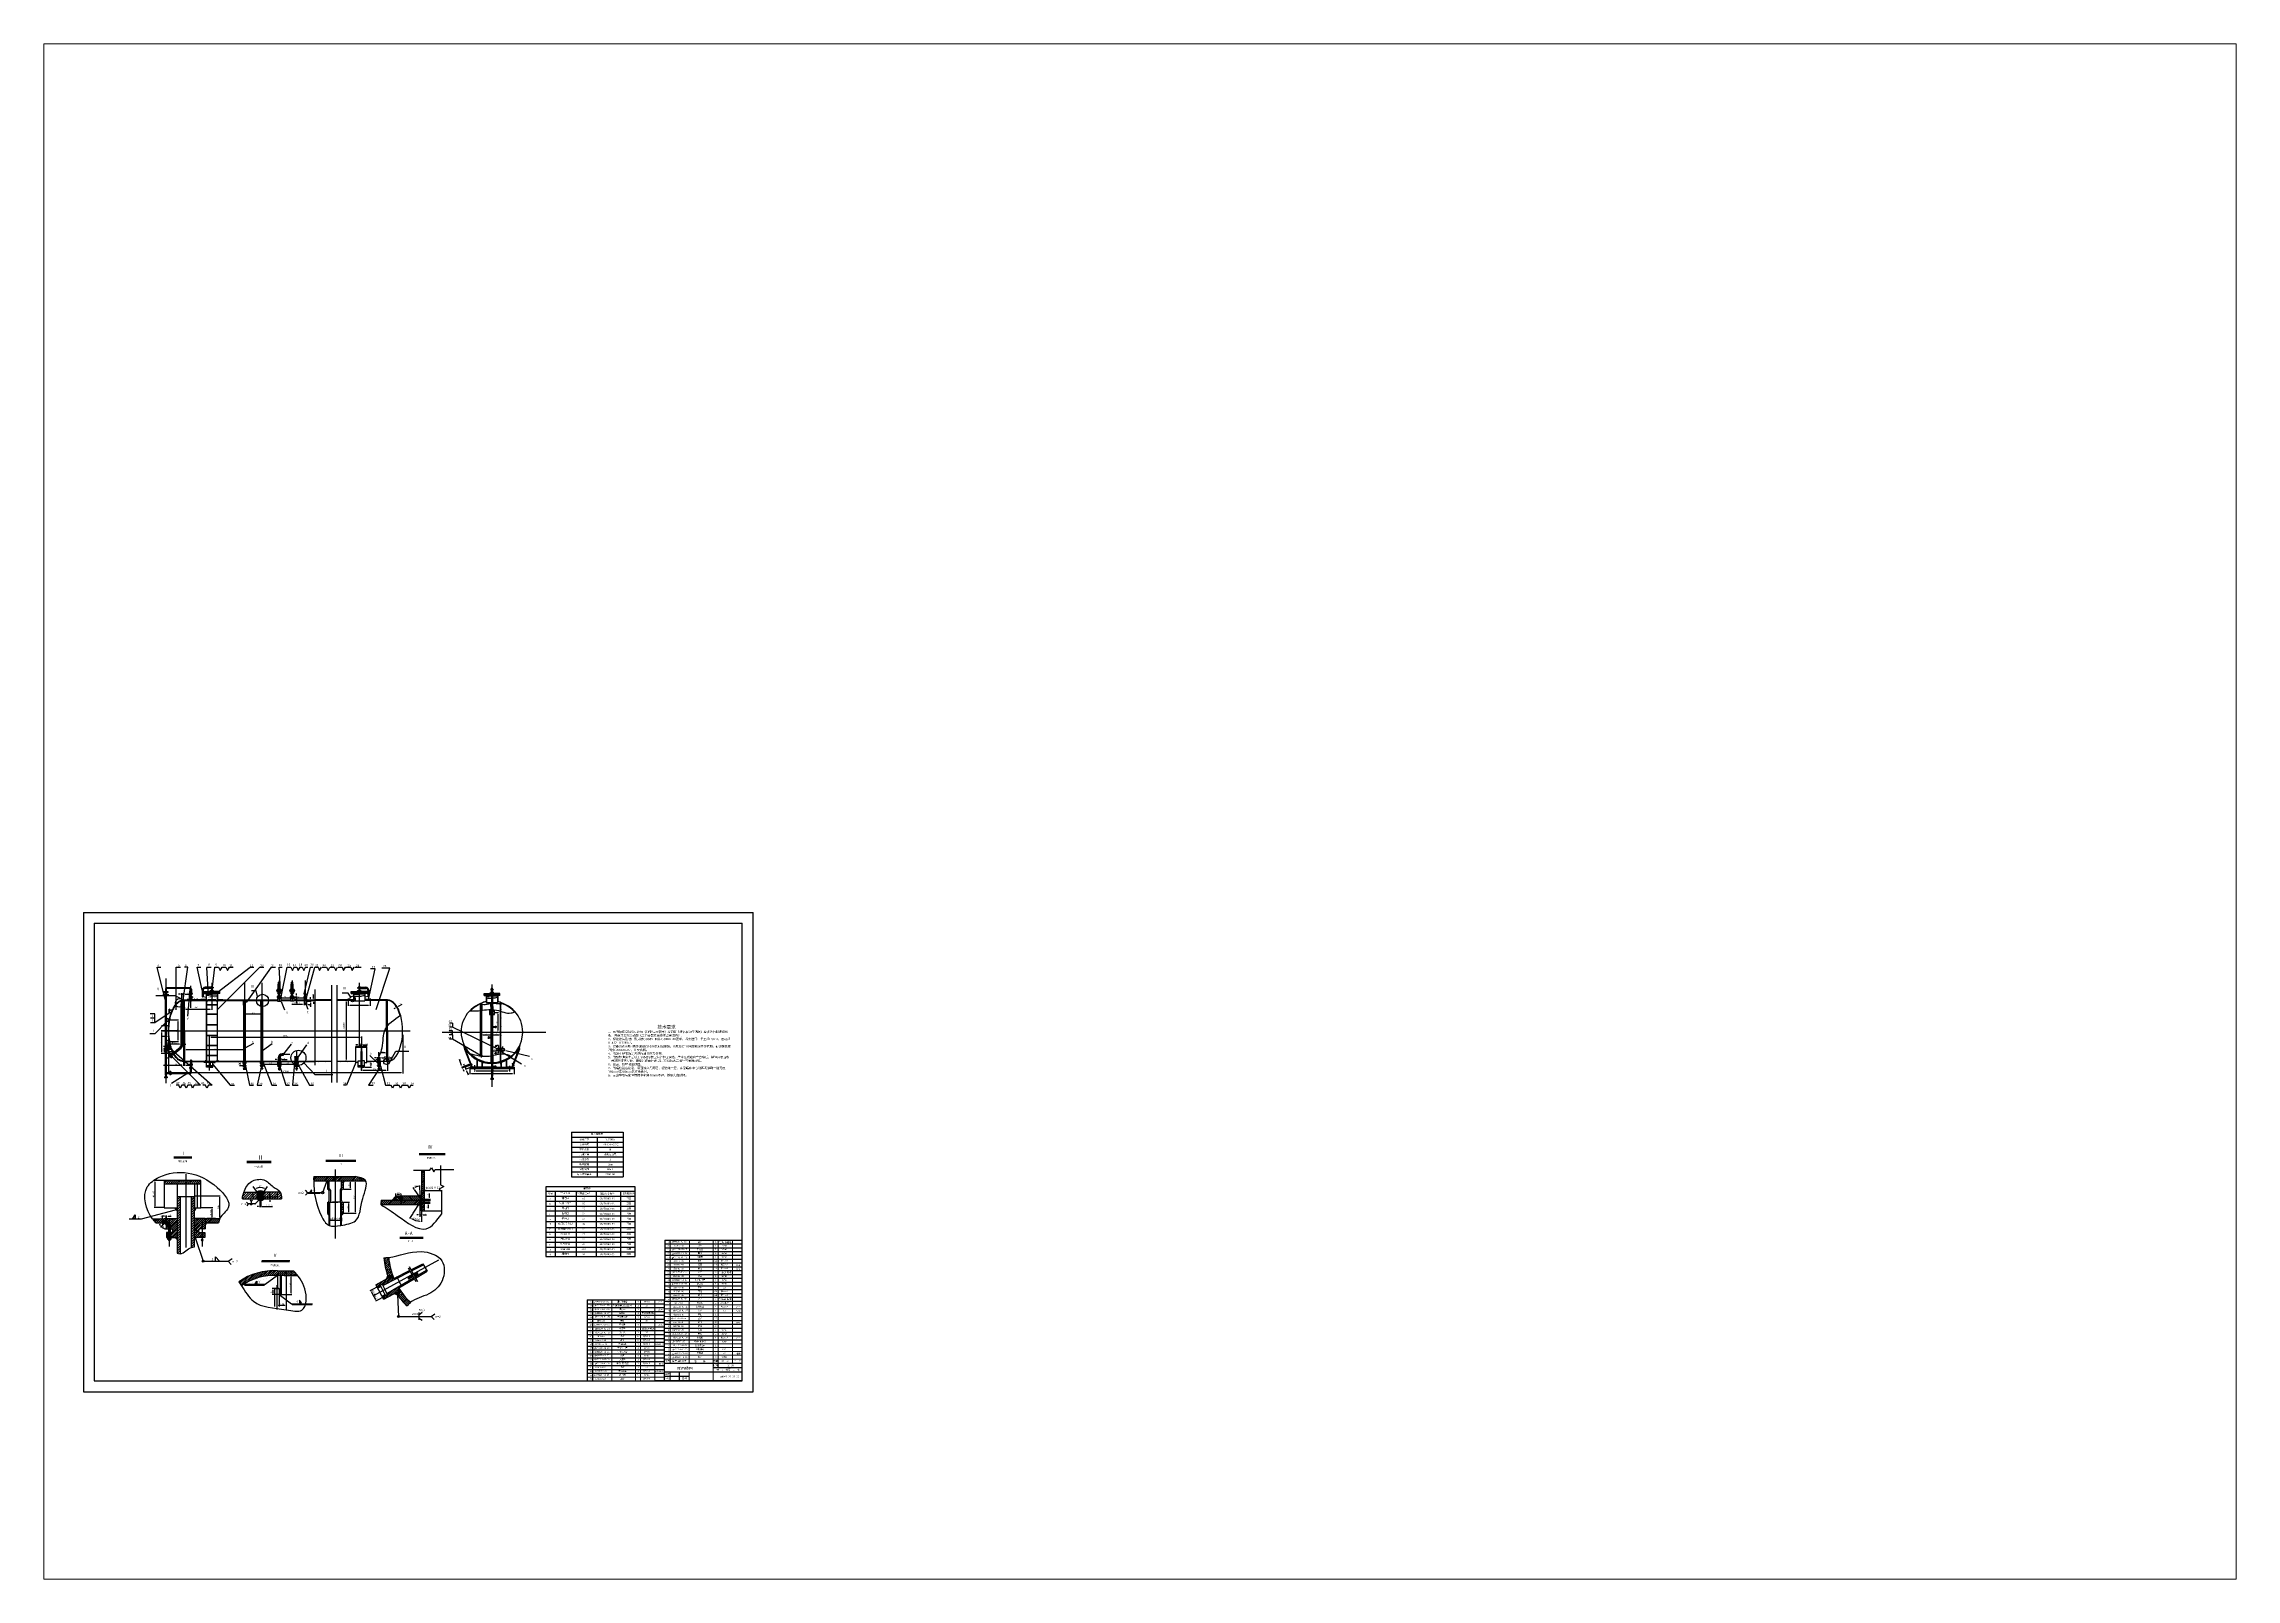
# Paper-space layout '布局1' of a CAD drawing. Header units: millimetres. Extents: x 29 to 262, y 20 to 183.
# The model-space entities are those that its viewports show. They can reach past a viewport. Long polylines and large blocks are cut down to what shows.
import ezdxf

# ---------------------------------------------------------------- set-up
doc = ezdxf.new("R2010")
doc.units = ezdxf.units.MM
for name, pattern in [('ACAD_ISO02W100', [15, 12, -3]), ('ACAD_ISO03W100', [30, 12, -18]), ('ACAD_ISO12W100', [21, 12, -3, 0, -3, 0, -3]), ('CENTER', [50.8, 31.75, -6.35, 6.35, -6.35]), ('CENTER2', [28.575, 19.05, -3.175, 3.175, -3.175]), ('CENTERX2', [101.6, 63.5, -12.7, 12.7, -12.7])]:
    doc.linetypes.add(name, pattern=pattern)
doc.layers.get('0').update_dxf_attribs({"lineweight": 30})
for name, color, linetype in [('Defpoints1', 7, 'Continuous'), ('中心线', 10, 'CENTER'), ('剖面线', 180, 'Continuous'), ('双点画线', 50, 'ACAD_ISO12W100'), ('定义点0', 7, 'Continuous'), ('尺寸线', 160, 'Continuous'), ('标注线', 90, 'Continuous'), ('细实线', 7, 'Continuous'), ('虚线', 7, 'ACAD_ISO03W100')]:
    doc.layers.add(name, color=color, linetype=linetype)
doc.layers.add('实线层', color=7, linetype='Continuous', lineweight=30)
doc.layers.add('粗实线', color=7, linetype='Continuous', lineweight=30)
doc.styles.add('工程字', font='gbenor.shx')
doc.dimstyles.new('ISO-25', dxfattribs={"dimtxt": 2.5, "dimasz": 2.5, "dimexe": 1.25, "dimexo": 0.625, "dimtad": 1, "dimdsep": 46, "dimtxsty": 'Standard', "dimcen": 2.5, "dimadec": 0, "dimazin": 0, "dimtfac": 1, "dimtmove": 0, "dimatfit": 3, "dimfxl": 0, "dimarcsym": 0})
doc.dimstyles.new('副本 ISO-25', dxfattribs={"dimtxt": 3, "dimasz": 3, "dimexe": 1.25, "dimexo": 0.625, "dimtad": 1, "dimdec": 0, "dimdsep": 46, "dimtxsty": 'Standard', "dimcen": 2.5, "dimclrd": 3, "dimclre": 3, "dimadec": 0, "dimazin": 0, "dimtm": 1e-09, "dimtfac": 1, "dimtdec": 0, "dimtmove": 0, "dimatfit": 3, "dimfxl": 0, "dimlwd": 25, "dimlwe": 25, "dimarcsym": 0})
pattern_1 = [(45, (-599.5094, 0.263), (-1.789576, 1.789576), [])]
pattern_2 = [(45, (-823.944, 140.983), (-1.789576, 1.789576), [])]
pattern_3 = [(45, (-599.5094, 0.263), (-2.245064, 2.245064), [])]
pattern_4 = [(135, (-599.5094, 0.263), (-1.122532, -1.122532), [])]

# ---------------------------------------------------------------- blocks, each defined once
blk = doc.blocks.new('*D1')
at = {"layer": 'Defpoints', "color": 0}
for p in [(-186.6, -728.2), (-183.5, -724.6), (-183.3, -728.2)]:
    blk.add_point(p, dxfattribs=at)
at = {"layer": '尺寸线', "color": 0, "lineweight": -2}
for p, q in [((-186.6, -722.1), (-186.6, -715.7)), ((-184.1, -724.6), (-187.9, -724.6)), ((-183.9, -728.2), (-187.9, -728.2)), ((-186.6, -728.2), (-186.6, -724.6)), ((-186.6, -730.7), (-186.6, -733.2))]:
    blk.add_line(p, q, dxfattribs=at)
at = {"layer": '尺寸线', "color": 0}
for points in [[(-187, -722.1), (-186.2, -722.1), (-186.6, -724.6)], [(-187, -730.7), (-186.2, -730.7), (-186.6, -728.2)]]:
    blk.add_solid(points, dxfattribs=at)
at = {"layer": '尺寸线', "color": 0, "lineweight": -3, "insert": (-188.7, -717.3), "char_height": 3, "attachment_point": 5, "rotation": 90}
blk.add_mtext('8', dxfattribs=at)
blk = doc.blocks.new('*D2')
at = {"layer": 'Defpoints', "color": 0}
for p in [(-218.6, -716), (-217.3, -716), (-219.5, -727.9)]:
    blk.add_point(p, dxfattribs=at)
at = {"layer": '尺寸线', "color": 0, "lineweight": -2}
for p, q in [((-217.9, -716), (-216, -716)), ((-217.3, -725.4), (-217.3, -718.5)), ((-218.9, -727.9), (-216, -727.9))]:
    blk.add_line(p, q, dxfattribs=at)
at = {"layer": '尺寸线', "color": 0}
for points in [[(-217.7, -718.5), (-216.9, -718.5), (-217.3, -716)], [(-217.7, -725.4), (-216.9, -725.4), (-217.3, -727.9)]]:
    blk.add_solid(points, dxfattribs=at)
at = {"layer": '尺寸线', "color": 0, "lineweight": -3, "insert": (-219.4, -721.9), "char_height": 3, "attachment_point": 5, "rotation": 90}
blk.add_mtext('20', dxfattribs=at)
blk = doc.blocks.new('*D3')
at = {"layer": 'Defpoints', "color": 0}
for p in [(-173.8, -715.2), (-173.6, -728.2), (-173, -728.2)]:
    blk.add_point(p, dxfattribs=at)
at = {"layer": '尺寸线', "color": 0, "lineweight": -2}
for p, q in [((-173.1, -715.2), (-171.7, -715.2)), ((-173, -717.7), (-173, -725.7)), ((-173, -728.2), (-171.7, -728.2))]:
    blk.add_line(p, q, dxfattribs=at)
at = {"layer": '尺寸线', "color": 0}
for points in [[(-173.4, -717.7), (-172.6, -717.7), (-173, -715.2)], [(-173.4, -725.7), (-172.6, -725.7), (-173, -728.2)]]:
    blk.add_solid(points, dxfattribs=at)
at = {"layer": '尺寸线', "color": 0, "lineweight": -3, "insert": (-175.1, -722.4), "char_height": 3, "attachment_point": 5, "rotation": 90}
blk.add_mtext('22', dxfattribs=at)
blk = doc.blocks.new('*D4')
at = {"layer": 'Defpoints', "color": 0}
for p in [(-217.1, -705.5), (-200.5, -707.8), (-190.6, -705.2), (-203.9, -724.6), (-203.9, -724.6)]:
    blk.add_point(p, dxfattribs=at)
at = {"layer": '尺寸线', "color": 0, "lineweight": -2}
blk.add_arc((-203.9, -724.6), 17.2, 64.1491, 116.3601, dxfattribs=at)
at = {"layer": '尺寸线', "color": 0}
for points in [[(-211.3, -709.6), (-211.7, -708.9), (-213.6, -710.5)], [(-196.2, -708.8), (-196.6, -709.5), (-194.2, -710.4)]]:
    blk.add_solid(points, dxfattribs=at)
at = {"layer": '尺寸线', "color": 0, "lineweight": -3, "insert": (-203.9, -705.3), "char_height": 3, "attachment_point": 5, "rotation": 0.2546}
blk.add_mtext('60', dxfattribs=at)
blk = doc.blocks.new('*D5')
at = {"layer": 'Defpoints', "color": 0}
for p in [(-204.6, -733.6), (-202.9, -733.6), (-202.9, -742.2)]:
    blk.add_point(p, dxfattribs=at)
at = {"layer": '尺寸线', "color": 0, "lineweight": -2}
for p, q in [((-207.1, -742.2), (-209.6, -742.2)), ((-204.6, -734.2), (-204.6, -743.4)), ((-204.6, -742.2), (-202.9, -742.2)), ((-202.9, -734.2), (-202.9, -743.4)), ((-200.4, -742.2), (-181.4, -742.2))]:
    blk.add_line(p, q, dxfattribs=at)
at = {"layer": '尺寸线', "color": 0}
for points in [[(-207.1, -741.7), (-207.1, -742.6), (-204.6, -742.2)], [(-200.4, -741.7), (-200.4, -742.6), (-202.9, -742.2)]]:
    blk.add_solid(points, dxfattribs=at)
at = {"layer": '尺寸线', "color": 0, "lineweight": -3, "insert": (-187.7, -740), "char_height": 3, "attachment_point": 5}
blk.add_mtext('0~2.5', dxfattribs=at)
blk = doc.blocks.new('*D6')
at = {"layer": 'Defpoints', "color": 0}
for p in [(-52.2, -694.7), (-52.2, -710.2), (-38.6, -694.7)]:
    blk.add_point(p, dxfattribs=at)
at = {"layer": '尺寸线', "color": 0, "lineweight": -2}
for p, q in [((-51.6, -694.7), (-37.4, -694.7)), ((-51.6, -710.2), (-37.4, -710.2)), ((-38.6, -707.7), (-38.6, -697.2))]:
    blk.add_line(p, q, dxfattribs=at)
at = {"layer": '尺寸线', "color": 0}
for points in [[(-39.1, -697.2), (-38.2, -697.2), (-38.6, -694.7)], [(-39.1, -707.7), (-38.2, -707.7), (-38.6, -710.2)]]:
    blk.add_solid(points, dxfattribs=at)
at = {"layer": '尺寸线', "color": 0, "lineweight": -3, "insert": (-40.8, -702.4), "char_height": 3, "attachment_point": 5, "rotation": 90}
blk.add_mtext('39', dxfattribs=at)
blk = doc.blocks.new('*D7')
at = {"layer": 'Defpoints', "color": 0}
for p in [(-52.2, -754.5), (-52, -734.2), (-41.3, -734.2)]:
    blk.add_point(p, dxfattribs=at)
at = {"layer": '尺寸线', "color": 0, "lineweight": -2}
for p, q in [((-51.6, -754.5), (-40.1, -754.5)), ((-51.4, -734.2), (-40.1, -734.2)), ((-41.3, -752), (-41.3, -736.7))]:
    blk.add_line(p, q, dxfattribs=at)
at = {"layer": '尺寸线', "color": 0}
for points in [[(-41.8, -736.7), (-40.9, -736.7), (-41.3, -734.2)], [(-41.8, -752), (-40.9, -752), (-41.3, -754.5)]]:
    blk.add_solid(points, dxfattribs=at)
at = {"layer": '尺寸线', "color": 0, "lineweight": -3, "insert": (-43.5, -744.3), "char_height": 3, "attachment_point": 5, "rotation": 90}
blk.add_mtext('50', dxfattribs=at)
blk = doc.blocks.new('*D8')
at = {"layer": 'Defpoints', "color": 0}
for p in [(-33.7, -694.7), (-29.5, -694.7), (-40.8, -754.5)]:
    blk.add_point(p, dxfattribs=at)
at = {"layer": '尺寸线', "color": 0, "lineweight": -2}
for p, q in [((-33.1, -694.7), (-28.2, -694.7)), ((-29.5, -752), (-29.5, -697.2)), ((-40.2, -754.5), (-28.2, -754.5))]:
    blk.add_line(p, q, dxfattribs=at)
at = {"layer": '尺寸线', "color": 0}
for points in [[(-29.9, -697.2), (-29.1, -697.2), (-29.5, -694.7)], [(-29.9, -752), (-29.1, -752), (-29.5, -754.5)]]:
    blk.add_solid(points, dxfattribs=at)
at = {"layer": '尺寸线', "color": 0, "lineweight": -3, "insert": (-31.6, -724.6), "char_height": 3, "attachment_point": 5, "rotation": 90}
blk.add_mtext('150', dxfattribs=at)
blk = doc.blocks.new('*D9')
at = {"layer": 'Defpoints', "color": 0}
for p in [(-77.8, -761.9), (-55.1, -761.9), (-55.1, -767.4)]:
    blk.add_point(p, dxfattribs=at)
at = {"layer": '尺寸线', "color": 0, "lineweight": -2}
for p, q in [((-77.8, -762.6), (-77.8, -768.7)), ((-55.1, -762.6), (-55.1, -768.7)), ((-75.3, -767.4), (-57.6, -767.4))]:
    blk.add_line(p, q, dxfattribs=at)
at = {"layer": '尺寸线', "color": 0}
for points in [[(-75.3, -767), (-75.3, -767.8), (-77.8, -767.4)], [(-57.6, -767), (-57.6, -767.8), (-55.1, -767.4)]]:
    blk.add_solid(points, dxfattribs=at)
blk = doc.blocks.new('*D10')
at = {"layer": 'Defpoints', "color": 0}
for p in [(44.9, -723), (53.7, -719.6), (53.7, -719.6)]:
    blk.add_point(p, dxfattribs=at)
at = {"layer": '尺寸线', "color": 0, "lineweight": -2}
for p, q in [((44.9, -722.3), (44.9, -718.4)), ((47.4, -719.6), (51.2, -719.6)), ((53.7, -719), (53.7, -718.4))]:
    blk.add_line(p, q, dxfattribs=at)
at = {"layer": '尺寸线', "color": 0}
for points in [[(47.4, -719.2), (47.4, -720), (44.9, -719.6)], [(51.2, -719.2), (51.2, -720), (53.7, -719.6)]]:
    blk.add_solid(points, dxfattribs=at)
at = {"layer": '尺寸线', "color": 0, "lineweight": -3, "insert": (49.3, -717.5), "char_height": 3, "attachment_point": 5}
blk.add_mtext('22', dxfattribs=at)
blk = doc.blocks.new('*D12')
at = {"layer": 'Defpoints', "color": 0}
for p in [(89, -755.7), (91.9, -755.4), (91.9, -757.3)]:
    blk.add_point(p, dxfattribs=at)
at = {"layer": '尺寸线', "color": 3, "lineweight": 25}
for p, q in [((86, -757.3), (83, -757.3)), ((89, -756.3), (89, -758.6)), ((89, -757.3), (91.9, -757.3)), ((91.9, -756), (91.9, -758.6)), ((94.9, -757.3), (101.2, -757.3))]:
    blk.add_line(p, q, dxfattribs=at)
at = {"layer": '尺寸线', "color": 3}
for points in [[(86, -756.8), (86, -757.8), (89, -757.3)], [(94.9, -756.8), (94.9, -757.8), (91.9, -757.3)]]:
    blk.add_solid(points, dxfattribs=at)
at = {"layer": '尺寸线', "color": 0, "insert": (99.6, -755.2), "char_height": 3, "attachment_point": 5}
blk.add_mtext('2', dxfattribs=at)
blk = doc.blocks.new('*D13')
at = {"layer": 'Defpoints', "color": 0}
for p in [(76.1, -754.6), (89, -735), (91.9, -750.1), (77.3, -766.3), (91.9, -764.7)]:
    blk.add_point(p, dxfattribs=at)
at = {"layer": '尺寸线', "color": 3, "lineweight": 25}
for p, q in [((75.7, -755.1), (70, -763.8)), ((91.9, -765.3), (91.9, -770.4))]:
    blk.add_line(p, q, dxfattribs=at)
blk.add_arc((91.9, -730.5), 38.6, 241.0513, 265.5501, dxfattribs=at)
at = {"layer": '尺寸线', "color": 3}
for points in [[(73, -764.7), (73.5, -763.9), (70.7, -762.8)], [(89, -768.5), (88.9, -769.5), (91.9, -769.1)]]:
    blk.add_solid(points, dxfattribs=at)
at = {"layer": '尺寸线', "color": 0, "lineweight": -3, "insert": (81.5, -765.5), "char_height": 3, "attachment_point": 5, "rotation": 343.3007}
blk.add_mtext('50¡À5', dxfattribs=at)
blk = doc.blocks.new('*D14')
at = {"layer": 'Defpoints', "color": 0}
for p in [(78.8, -710.6), (84.7, -705.2), (88.7, -707), (89.8, -726.9), (89.8, -726.9)]:
    blk.add_point(p, dxfattribs=at)
at = {"layer": '尺寸线', "color": 0, "lineweight": -2}
for p, q in [((78.5, -710.1), (76.7, -707.3)), ((88.7, -706.4), (88.5, -703.3))]:
    blk.add_line(p, q, dxfattribs=at)
blk.add_arc((89.8, -726.9), 22.3, 99.5842, 117.5953, dxfattribs=at)
at = {"layer": '尺寸线', "color": 0}
for points in [[(79.7, -707.4), (79.3, -706.7), (77.4, -708.4)], [(86.1, -704.4), (86.2, -705.3), (88.6, -704.6)]]:
    blk.add_solid(points, dxfattribs=at)
at = {"layer": '尺寸线', "color": 0, "lineweight": -3, "insert": (80.9, -704.1), "char_height": 3, "attachment_point": 5, "rotation": 21.5714}
blk.add_mtext('30', dxfattribs=at)
blk = doc.blocks.new('*D15')
at = {"layer": 'Defpoints', "color": 0}
for p in [(181.9, -482.3), (173.1, -490.1), (183.4, -486.1)]:
    blk.add_point(p, dxfattribs=at)
at = {"layer": '尺寸线', "color": 3, "lineweight": 25}
for p, q in [((170.6, -483.5), (169.5, -480.7)), ((181.3, -482.6), (170.5, -486.8)), ((171.7, -486.3), (173.1, -490.1)), ((182.8, -486.4), (172, -490.6)), ((174.2, -492.9), (177.2, -500.6))]:
    blk.add_line(p, q, dxfattribs=at)
at = {"layer": '尺寸线', "color": 3}
for points in [[(171, -483.3), (170.1, -483.7), (171.7, -486.3)], [(174.7, -492.7), (173.8, -493.1), (173.1, -490.1)]]:
    blk.add_solid(points, dxfattribs=at)
at = {"layer": '尺寸线', "color": 0, "insert": (177.8, -497.6), "char_height": 2, "attachment_point": 5, "rotation": 291.1691}
blk.add_mtext('100', dxfattribs=at)
blk = doc.blocks.new('*D16')
at = {"layer": 'Defpoints', "color": 0}
for p in [(179.6, -481.4), (166.6, -486.2), (180.2, -482.9)]:
    blk.add_point(p, dxfattribs=at)
at = {"layer": '尺寸线', "color": 3, "lineweight": 25}
for p, q in [((165.5, -483.4), (161.3, -471.9)), ((179, -481.6), (165.4, -486.7)), ((179.6, -483.1), (166, -488.2)), ((167.2, -487.8), (166.6, -486.2)), ((168.2, -490.6), (169.3, -493.4))]:
    blk.add_line(p, q, dxfattribs=at)
at = {"layer": '尺寸线', "color": 3}
for points in [[(166, -483.2), (165.1, -483.6), (166.6, -486.2)], [(168.7, -490.4), (167.8, -490.8), (167.2, -487.8)]]:
    blk.add_solid(points, dxfattribs=at)
at = {"layer": '尺寸线', "color": 0, "insert": (163.5, -473.4), "char_height": 2, "attachment_point": 5, "rotation": 290.4835}
blk.add_mtext('30', dxfattribs=at)
blk = doc.blocks.new('*D17')
at = {"layer": 'Defpoints', "color": 0}
for p in [(-173.4, -909), (-156.3, -893.1), (-156.3, -923.5)]:
    blk.add_point(p, dxfattribs=at)
at = {"layer": '尺寸线', "color": 0, "lineweight": -2}
for p, q in [((-173.4, -909.6), (-173.4, -924.8)), ((-170.9, -923.5), (-158.8, -923.5)), ((-156.3, -893.7), (-156.3, -924.8))]:
    blk.add_line(p, q, dxfattribs=at)
at = {"layer": '尺寸线', "color": 0}
for points in [[(-170.9, -923.1), (-170.9, -924), (-173.4, -923.5)], [(-158.8, -923.1), (-158.8, -924), (-156.3, -923.5)]]:
    blk.add_solid(points, dxfattribs=at)
at = {"layer": '尺寸线', "color": 0, "lineweight": -3, "insert": (-163.7, -921.4), "char_height": 3, "attachment_point": 5}
blk.add_mtext('120', dxfattribs=at)
blk = doc.blocks.new('*D18')
at = {"layer": 'Defpoints', "color": 0}
for p in [(-160.6, -868.7), (-147.2, -868.7), (-165.4, -903.9)]:
    blk.add_point(p, dxfattribs=at)
at = {"layer": '尺寸线', "color": 0, "lineweight": -2}
for p, q in [((-160, -868.7), (-146, -868.7)), ((-147.2, -901.4), (-147.2, -871.2)), ((-164.7, -903.9), (-146, -903.9))]:
    blk.add_line(p, q, dxfattribs=at)
at = {"layer": '尺寸线', "color": 0}
for points in [[(-147.7, -871.2), (-146.8, -871.2), (-147.2, -868.7)], [(-147.7, -901.4), (-146.8, -901.4), (-147.2, -903.9)]]:
    blk.add_solid(points, dxfattribs=at)
at = {"layer": '尺寸线', "color": 0, "lineweight": -3, "insert": (-149.4, -886.3), "char_height": 3, "attachment_point": 5, "rotation": 90}
blk.add_mtext('150', dxfattribs=at)
blk = doc.blocks.new('*D19')
at = {"layer": 'Defpoints', "color": 0}
for p in [(-181.2, -903.9), (-169.7, -892.8), (-169.7, -903.9)]:
    blk.add_point(p, dxfattribs=at)
at = {"layer": '尺寸线', "color": 0, "lineweight": -2}
for p, q in [((-170.3, -892.8), (-182.5, -892.8)), ((-170.3, -903.9), (-182.5, -903.9)), ((-181.2, -895.3), (-181.2, -901.4))]:
    blk.add_line(p, q, dxfattribs=at)
at = {"layer": '尺寸线', "color": 0}
for points in [[(-181.6, -895.3), (-180.8, -895.3), (-181.2, -892.8)], [(-181.6, -901.4), (-180.8, -901.4), (-181.2, -903.9)]]:
    blk.add_solid(points, dxfattribs=at)
at = {"layer": '尺寸线', "color": 0, "lineweight": -3, "insert": (-183.3, -898.4), "char_height": 3, "attachment_point": 5, "rotation": 90}
blk.add_mtext('50', dxfattribs=at)
blk = doc.blocks.new('*D20')
at = {"layer": 'Defpoints', "color": 0}
for p in [(-315.1, -764.1), (-313.4, -744.2), (-292.7, -764.1)]:
    blk.add_point(p, dxfattribs=at)
at = {"layer": '尺寸线', "color": 0, "lineweight": -2}
for p, q in [((-314.4, -764.1), (-291.4, -764.1)), ((-312.8, -744.2), (-291.4, -744.2)), ((-292.7, -746.7), (-292.7, -761.6))]:
    blk.add_line(p, q, dxfattribs=at)
at = {"layer": '尺寸线', "color": 0}
for points in [[(-293.1, -746.7), (-292.3, -746.7), (-292.7, -744.2)], [(-293.1, -761.6), (-292.3, -761.6), (-292.7, -764.1)]]:
    blk.add_solid(points, dxfattribs=at)
at = {"layer": '尺寸线', "color": 0, "lineweight": -3, "insert": (-294.8, -754.2), "char_height": 3, "attachment_point": 5, "rotation": 90}
blk.add_mtext('19.93', dxfattribs=at)
blk = doc.blocks.new('*D21')
at = {"layer": 'Defpoints', "color": 0}
for p in [(-324.9, -722.5), (-286, -764.1), (-278.8, -764.1)]:
    blk.add_point(p, dxfattribs=at)
at = {"layer": '尺寸线', "color": 0, "lineweight": -2}
for p, q in [((-324.3, -722.5), (-277.6, -722.5)), ((-285.4, -764.1), (-277.6, -764.1)), ((-278.8, -725), (-278.8, -761.6))]:
    blk.add_line(p, q, dxfattribs=at)
at = {"layer": '尺寸线', "color": 0}
for points in [[(-279.2, -725), (-278.4, -725), (-278.8, -722.5)], [(-279.2, -761.6), (-278.4, -761.6), (-278.8, -764.1)]]:
    blk.add_solid(points, dxfattribs=at)
at = {"layer": '尺寸线', "color": 0, "lineweight": -3, "insert": (-280.9, -743.3), "char_height": 3, "attachment_point": 5, "rotation": 90}
blk.add_mtext('100', dxfattribs=at)
blk = doc.blocks.new('*D22')
at = {"layer": 'Defpoints', "color": 0}
for p in [(-380.2, -694.4), (-397.8, -744.2), (-380.2, -744.2)]:
    blk.add_point(p, dxfattribs=at)
at = {"layer": '尺寸线', "color": 0, "lineweight": -2}
for p, q in [((-380.9, -694.4), (-399, -694.4)), ((-397.8, -696.9), (-397.8, -741.7)), ((-380.9, -744.2), (-399, -744.2))]:
    blk.add_line(p, q, dxfattribs=at)
at = {"layer": '尺寸线', "color": 0}
for points in [[(-398.2, -696.9), (-397.3, -696.9), (-397.8, -694.4)], [(-398.2, -741.7), (-397.3, -741.7), (-397.8, -744.2)]]:
    blk.add_solid(points, dxfattribs=at)
at = {"layer": '尺寸线', "color": 0, "lineweight": -3, "insert": (-399.9, -719.3), "char_height": 3, "attachment_point": 5, "rotation": 90}
blk.add_mtext('49.82', dxfattribs=at)
blk = doc.blocks.new('*D23')
at = {"layer": 'Defpoints', "color": 0}
for p in [(8.5, -915.3), (16.4, -886.5), (26.7, -905.5)]:
    blk.add_point(p, dxfattribs=at)
at = {"layer": 'Defpoints1', "color": 0, "lineweight": -2}
for p, q in [((15.9, -886.8), (-2.8, -896.8)), ((-0.5, -898.4), (7.3, -913.1)), ((26.1, -905.8), (7.4, -915.9))]:
    blk.add_line(p, q, dxfattribs=at)
at = {"layer": 'Defpoints1', "color": 0}
for points in [[(-0.2, -898.2), (-0.9, -898.6), (-1.7, -896.2)], [(7.7, -912.9), (7, -913.3), (8.5, -915.3)]]:
    blk.add_solid(points, dxfattribs=at)
blk = doc.blocks.new('*D24')
at = {"layer": 'Defpoints', "color": 0}
for p in [(-303.6, -360), (-282.4, -360), (-282.4, -362.2)]:
    blk.add_point(p, dxfattribs=at)
at = {"layer": '尺寸线', "color": 3, "lineweight": 25}
for p, q in [((-303.6, -360.6), (-303.6, -363.4)), ((-282.4, -360.6), (-282.4, -363.4)), ((-300.6, -362.2), (-285.4, -362.2))]:
    blk.add_line(p, q, dxfattribs=at)
at = {"layer": '尺寸线', "color": 3}
for points in [[(-300.6, -361.7), (-300.6, -362.7), (-303.6, -362.2)], [(-285.4, -361.7), (-285.4, -362.7), (-282.4, -362.2)]]:
    blk.add_solid(points, dxfattribs=at)
blk = doc.blocks.new('*D25')
at = {"layer": 'Defpoints', "color": 0}
for p in [(-343.2, -376.1), (-293, -377.1), (-293, -379.6)]:
    blk.add_point(p, dxfattribs=at)
at = {"layer": '尺寸线', "color": 3, "lineweight": 25}
for p, q in [((-343.2, -376.7), (-343.2, -380.9)), ((-340.2, -379.6), (-296, -379.6)), ((-293, -377.7), (-293, -380.9))]:
    blk.add_line(p, q, dxfattribs=at)
at = {"layer": '尺寸线', "color": 3}
for points in [[(-340.2, -379.1), (-340.2, -380.1), (-343.2, -379.6)], [(-296, -379.1), (-296, -380.1), (-293, -379.6)]]:
    blk.add_solid(points, dxfattribs=at)
blk = doc.blocks.new('*D26')
at = {"layer": 'Defpoints', "color": 0}
for p in [(-372.9, -399.6), (-373.2, -439.4), (-355.1, -439.4)]:
    blk.add_point(p, dxfattribs=at)
at = {"layer": '尺寸线', "color": 3, "lineweight": 25}
for p, q in [((-372.3, -399.6), (-353.9, -399.6)), ((-372.6, -439.4), (-353.9, -439.4)), ((-355.1, -402.6), (-355.1, -436.4))]:
    blk.add_line(p, q, dxfattribs=at)
at = {"layer": '尺寸线', "color": 3}
for points in [[(-355.6, -402.6), (-354.6, -402.6), (-355.1, -399.6)], [(-355.6, -436.4), (-354.6, -436.4), (-355.1, -439.4)]]:
    blk.add_solid(points, dxfattribs=at)
at = {"layer": '尺寸线', "color": 0, "insert": (-356.7, -419.5), "char_height": 2, "attachment_point": 5, "rotation": 90}
blk.add_mtext('2500', dxfattribs=at)
blk = doc.blocks.new('*D27')
at = {"layer": 'Defpoints', "color": 0}
for p in [(225.9, -386.1), (215.4, -422), (231.9, -422)]:
    blk.add_point(p, dxfattribs=at)
at = {"layer": '尺寸线', "color": 3, "lineweight": 25}
for p, q in [((226.5, -386.1), (233.1, -386.1)), ((231.9, -389.1), (231.9, -419)), ((216.1, -422), (233.1, -422))]:
    blk.add_line(p, q, dxfattribs=at)
at = {"layer": '尺寸线', "color": 3}
for points in [[(231.4, -389.1), (232.4, -389.1), (231.9, -386.1)], [(231.4, -419), (232.4, -419), (231.9, -422)]]:
    blk.add_solid(points, dxfattribs=at)
at = {"layer": '尺寸线', "color": 0, "insert": (230.2, -404), "char_height": 2, "attachment_point": 5, "rotation": 90}
blk.add_mtext('900', dxfattribs=at)
blk = doc.blocks.new('*D28')
at = {"layer": 'Defpoints', "color": 0}
for p in [(-372.7, -419.5), (-344.8, -419.5), (-344.8, -482.4)]:
    blk.add_point(p, dxfattribs=at)
at = {"layer": '尺寸线', "color": 3, "lineweight": 25}
for p, q in [((-372.7, -420.1), (-372.7, -483.7)), ((-344.8, -420.1), (-344.8, -483.7)), ((-369.7, -482.4), (-347.8, -482.4))]:
    blk.add_line(p, q, dxfattribs=at)
at = {"layer": '尺寸线', "color": 3}
for points in [[(-369.7, -481.9), (-369.7, -482.9), (-372.7, -482.4)], [(-347.8, -481.9), (-347.8, -482.9), (-344.8, -482.4)]]:
    blk.add_solid(points, dxfattribs=at)
at = {"layer": '尺寸线', "color": 0, "insert": (-358.8, -480.8), "char_height": 2, "attachment_point": 5}
blk.add_mtext('700', dxfattribs=at)
blk = doc.blocks.new('*D29')
at = {"layer": 'Defpoints', "color": 0}
for p in [(-344.8, -419.5), (-343.2, -419.5), (-343.2, -482.6)]:
    blk.add_point(p, dxfattribs=at)
at = {"layer": '尺寸线', "color": 3, "lineweight": 25}
for p, q in [((-344.8, -420.1), (-344.8, -483.8)), ((-343.2, -420.1), (-343.2, -483.8)), ((-347.8, -482.6), (-350.8, -482.6)), ((-344.8, -482.6), (-343.2, -482.6)), ((-340.2, -482.6), (-333, -482.6))]:
    blk.add_line(p, q, dxfattribs=at)
at = {"layer": '尺寸线', "color": 3}
for points in [[(-347.8, -482.1), (-347.8, -483.1), (-344.8, -482.6)], [(-340.2, -482.1), (-340.2, -483.1), (-343.2, -482.6)]]:
    blk.add_solid(points, dxfattribs=at)
at = {"layer": '尺寸线', "color": 0, "insert": (-335.1, -480.9), "char_height": 2, "attachment_point": 5}
blk.add_mtext('40', dxfattribs=at)
blk = doc.blocks.new('*D30')
at = {"layer": 'Defpoints', "color": 0}
for p in [(29.4, -466.9), (-18.5, -486), (29.4, -491.7)]:
    blk.add_point(p, dxfattribs=at)
at = {"layer": '尺寸线', "color": 3, "lineweight": 25}
for p, q in [((29.4, -467.6), (29.4, -493)), ((-18.5, -486.6), (-18.5, -493)), ((-15.5, -491.7), (26.4, -491.7))]:
    blk.add_line(p, q, dxfattribs=at)
at = {"layer": '尺寸线', "color": 3}
for points in [[(-15.5, -491.2), (-15.5, -492.2), (-18.5, -491.7)], [(26.4, -491.2), (26.4, -492.2), (29.4, -491.7)]]:
    blk.add_solid(points, dxfattribs=at)
at = {"layer": '尺寸线', "color": 0, "insert": (5.5, -490.1), "char_height": 2, "attachment_point": 5}
blk.add_mtext('1200', dxfattribs=at)
blk = doc.blocks.new('*D31')
at = {"layer": 'Defpoints', "color": 0}
for p in [(-8.5, -476.1), (-12.5, -486), (-1, -486)]:
    blk.add_point(p, dxfattribs=at)
at = {"layer": '尺寸线', "color": 3, "lineweight": 25}
for p, q in [((-7.9, -476.1), (0.3, -476.1)), ((-1, -479.1), (-1, -483)), ((-11.8, -486), (0.3, -486))]:
    blk.add_line(p, q, dxfattribs=at)
at = {"layer": '尺寸线', "color": 3}
for points in [[(-1.5, -479.1), (-0.5, -479.1), (-1, -476.1)], [(-1.5, -483), (-0.5, -483), (-1, -486)]]:
    blk.add_solid(points, dxfattribs=at)
at = {"layer": '尺寸线', "color": 0, "insert": (-2.6, -481), "char_height": 2, "attachment_point": 5, "rotation": 90}
blk.add_mtext('250', dxfattribs=at)
blk = doc.blocks.new('*D32')
at = {"layer": 'Defpoints', "color": 0}
for p in [(-42.6, -360), (-2.3, -360), (-2.3, -372.6)]:
    blk.add_point(p, dxfattribs=at)
at = {"layer": '尺寸线', "color": 3, "lineweight": 25}
for p, q in [((-42.6, -360.6), (-42.6, -373.9)), ((-2.3, -360.6), (-2.3, -373.9)), ((-39.6, -372.6), (-5.3, -372.6))]:
    blk.add_line(p, q, dxfattribs=at)
at = {"layer": '尺寸线', "color": 3}
for points in [[(-39.6, -372.1), (-39.6, -373.1), (-42.6, -372.6)], [(-5.3, -372.1), (-5.3, -373.1), (-2.3, -372.6)]]:
    blk.add_solid(points, dxfattribs=at)
at = {"layer": '尺寸线', "color": 0, "insert": (-22.4, -371), "char_height": 2, "attachment_point": 5}
blk.add_mtext('1012', dxfattribs=at)
blk = doc.blocks.new('*D33')
at = {"layer": 'Defpoints', "color": 0}
for p in [(-233.2, -388), (-201.3, -388), (-201.3, -388.4)]:
    blk.add_point(p, dxfattribs=at)
at = {"layer": '尺寸线', "color": 3, "lineweight": 25}
for p, q in [((-233.2, -388.6), (-233.2, -389.7)), ((-230.2, -388.4), (-204.3, -388.4)), ((-201.3, -388.6), (-201.3, -389.7))]:
    blk.add_line(p, q, dxfattribs=at)
at = {"layer": '尺寸线', "color": 3}
for points in [[(-230.2, -387.9), (-230.2, -388.9), (-233.2, -388.4)], [(-204.3, -387.9), (-204.3, -388.9), (-201.3, -388.4)]]:
    blk.add_solid(points, dxfattribs=at)
at = {"layer": '尺寸线', "color": 0, "insert": (-217.3, -386.8), "char_height": 2, "attachment_point": 5}
blk.add_mtext('800', dxfattribs=at)
blk = doc.blocks.new('*D34')
at = {"layer": 'Defpoints', "color": 0}
for p in [(-169.4, -361.9), (-145.5, -359), (-145.5, -361.1)]:
    blk.add_point(p, dxfattribs=at)
at = {"layer": '尺寸线', "color": 3, "lineweight": 25}
for p, q in [((-169.4, -361.3), (-169.4, -357.7)), ((-166.4, -359), (-148.5, -359)), ((-145.5, -360.5), (-145.5, -357.7))]:
    blk.add_line(p, q, dxfattribs=at)
at = {"layer": '尺寸线', "color": 3}
for points in [[(-166.4, -358.5), (-166.4, -359.5), (-169.4, -359)], [(-148.5, -358.5), (-148.5, -359.5), (-145.5, -359)]]:
    blk.add_solid(points, dxfattribs=at)
at = {"layer": '尺寸线', "color": 0, "insert": (-157.5, -357.3), "char_height": 2, "attachment_point": 5}
blk.add_mtext('600', dxfattribs=at)
blk = doc.blocks.new('*D35')
at = {"layer": 'Defpoints', "color": 0}
for p in [(-145.5, -359), (-121.6, -358.9), (-121.6, -359)]:
    blk.add_point(p, dxfattribs=at)
at = {"layer": '尺寸线', "color": 3, "lineweight": 25}
for p, q in [((-145.5, -359.6), (-145.5, -360.2)), ((-142.5, -359), (-124.6, -359)), ((-121.6, -359.5), (-121.6, -360.2))]:
    blk.add_line(p, q, dxfattribs=at)
at = {"layer": '尺寸线', "color": 3}
for points in [[(-142.5, -358.5), (-142.5, -359.5), (-145.5, -359)], [(-124.6, -358.5), (-124.6, -359.5), (-121.6, -359)]]:
    blk.add_solid(points, dxfattribs=at)
at = {"layer": '尺寸线', "color": 0, "insert": (-133.6, -357.4), "char_height": 2, "attachment_point": 5}
blk.add_mtext('600', dxfattribs=at)
blk = doc.blocks.new('*D36')
at = {"layer": 'Defpoints', "color": 0}
for p in [(-108.8, -362.9), (-108.6, -363.7), (-106.3, -362.9)]:
    blk.add_point(p, dxfattribs=at)
at = {"layer": '尺寸线', "color": 3, "lineweight": 25}
for p, q in [((-106.3, -359.9), (-106.3, -352.6)), ((-108.2, -362.9), (-105.1, -362.9)), ((-108, -363.7), (-105.1, -363.7)), ((-106.3, -363.7), (-106.3, -362.9)), ((-106.3, -366.7), (-106.3, -369.7))]:
    blk.add_line(p, q, dxfattribs=at)
at = {"layer": '尺寸线', "color": 3}
for points in [[(-106.8, -359.9), (-105.8, -359.9), (-106.3, -362.9)], [(-106.8, -366.7), (-105.8, -366.7), (-106.3, -363.7)]]:
    blk.add_solid(points, dxfattribs=at)
at = {"layer": '尺寸线', "color": 0, "insert": (-107.9, -354.7), "char_height": 2, "attachment_point": 5, "rotation": 90}
blk.add_mtext('20', dxfattribs=at)
blk = doc.blocks.new('*D37')
at = {"layer": 'Defpoints', "color": 0}
for p in [(-22.4, -377.1), (-18.5, -442.2), (-18.5, -445)]:
    blk.add_point(p, dxfattribs=at)
at = {"layer": '尺寸线', "color": 3, "lineweight": 25}
for p, q in [((-22.4, -377.7), (-22.4, -446.3)), ((-25.4, -445), (-28.4, -445)), ((-22.4, -445), (-18.5, -445)), ((-18.5, -442.9), (-18.5, -446.3)), ((-15.5, -445), (-7.2, -445))]:
    blk.add_line(p, q, dxfattribs=at)
at = {"layer": '尺寸线', "color": 3}
for points in [[(-25.4, -444.5), (-25.4, -445.5), (-22.4, -445)], [(-15.5, -444.5), (-15.5, -445.5), (-18.5, -445)]]:
    blk.add_solid(points, dxfattribs=at)
at = {"layer": '尺寸线', "color": 0, "insert": (-9.8, -443.4), "char_height": 2, "attachment_point": 5}
blk.add_mtext('100', dxfattribs=at)
blk = doc.blocks.new('*D38')
at = {"layer": 'Defpoints', "color": 0}
for p in [(13.8, -460), (13.8, -466.4), (27.8, -463.1)]:
    blk.add_point(p, dxfattribs=at)
at = {"layer": '尺寸线', "color": 3, "lineweight": 25}
for p, q in [((13.8, -465.8), (13.8, -458.8)), ((24.8, -460), (16.8, -460)), ((27.8, -462.5), (27.8, -458.8))]:
    blk.add_line(p, q, dxfattribs=at)
at = {"layer": '尺寸线', "color": 3}
for points in [[(16.8, -459.5), (16.8, -460.5), (13.8, -460)], [(24.8, -459.5), (24.8, -460.5), (27.8, -460)]]:
    blk.add_solid(points, dxfattribs=at)
at = {"layer": '尺寸线', "color": 0, "insert": (20.8, -458.4), "char_height": 2, "attachment_point": 5}
blk.add_mtext('350', dxfattribs=at)
blk = doc.blocks.new('*D39')
at = {"layer": 'Defpoints', "color": 0}
for p in [(-169.4, -474.5), (-137.6, -474.6), (-137.6, -480.5)]:
    blk.add_point(p, dxfattribs=at)
at = {"layer": '尺寸线', "color": 3, "lineweight": 25}
for p, q in [((-169.4, -475.1), (-169.4, -481.8)), ((-166.4, -480.5), (-140.6, -480.5)), ((-137.6, -475.2), (-137.6, -481.8))]:
    blk.add_line(p, q, dxfattribs=at)
at = {"layer": '尺寸线', "color": 3}
for points in [[(-166.4, -480), (-166.4, -481), (-169.4, -480.5)], [(-140.6, -480), (-140.6, -481), (-137.6, -480.5)]]:
    blk.add_solid(points, dxfattribs=at)
at = {"layer": '尺寸线', "color": 0, "insert": (-153.5, -478.9), "char_height": 2, "attachment_point": 5}
blk.add_mtext('800', dxfattribs=at)
blk = doc.blocks.new('*D40')
at = {"layer": 'Defpoints', "color": 0}
for p in [(-201.3, -472.6), (-169.4, -472.5), (-169.4, -480.6)]:
    blk.add_point(p, dxfattribs=at)
at = {"layer": '尺寸线', "color": 3, "lineweight": 25}
for p, q in [((-201.3, -473.3), (-201.3, -481.9)), ((-198.3, -480.6), (-172.4, -480.6)), ((-169.4, -473.2), (-169.4, -481.9))]:
    blk.add_line(p, q, dxfattribs=at)
at = {"layer": '尺寸线', "color": 3}
for points in [[(-198.3, -480.1), (-198.3, -481.1), (-201.3, -480.6)], [(-172.4, -480.1), (-172.4, -481.1), (-169.4, -480.6)]]:
    blk.add_solid(points, dxfattribs=at)
at = {"layer": '尺寸线', "color": 0, "insert": (-185.4, -479), "char_height": 2, "attachment_point": 5}
blk.add_mtext('800', dxfattribs=at)
blk = doc.blocks.new('*D41')
at = {"layer": 'Defpoints', "color": 0}
for p in [(-343.2, -436.6), (-233.2, -436.6), (-343.2, -454.7)]:
    blk.add_point(p, dxfattribs=at)
at = {"layer": '尺寸线', "color": 3, "lineweight": 25}
for p, q in [((-343.2, -437.3), (-343.2, -455.9)), ((-233.2, -437.3), (-233.2, -455.9)), ((-236.2, -454.7), (-340.2, -454.7))]:
    blk.add_line(p, q, dxfattribs=at)
at = {"layer": '尺寸线', "color": 3}
for points in [[(-340.2, -454.2), (-340.2, -455.2), (-343.2, -454.7)], [(-236.2, -454.2), (-236.2, -455.2), (-233.2, -454.7)]]:
    blk.add_solid(points, dxfattribs=at)
at = {"layer": '尺寸线', "color": 0, "insert": (-288.2, -453), "char_height": 2, "attachment_point": 5}
blk.add_mtext('2760', dxfattribs=at)
blk = doc.blocks.new('*D42')
at = {"layer": 'Defpoints', "color": 0}
for p in [(-384.6, -419.5), (-355.1, -419.5), (-363.7, -461.2)]:
    blk.add_point(p, dxfattribs=at)
at = {"layer": '尺寸线', "color": 3, "lineweight": 25}
for p, q in [((-355.7, -419.5), (-385.9, -419.5)), ((-384.6, -458.2), (-384.6, -422.5)), ((-364.3, -461.2), (-385.9, -461.2))]:
    blk.add_line(p, q, dxfattribs=at)
at = {"layer": '尺寸线', "color": 3}
for points in [[(-385.1, -422.5), (-384.1, -422.5), (-384.6, -419.5)], [(-385.1, -458.2), (-384.1, -458.2), (-384.6, -461.2)]]:
    blk.add_solid(points, dxfattribs=at)
at = {"layer": '尺寸线', "color": 0, "insert": (-386.2, -440.3), "char_height": 2, "attachment_point": 5, "rotation": 90}
blk.add_mtext('1050', dxfattribs=at)
blk = doc.blocks.new('*D43')
at = {"layer": 'Defpoints', "color": 0}
for p in [(-380.4, -461.2), (-370.9, -448.1), (-363.7, -461.2)]:
    blk.add_point(p, dxfattribs=at)
at = {"layer": '尺寸线', "color": 3, "lineweight": 25}
for p, q in [((-371.6, -448.1), (-381.7, -448.1)), ((-364.3, -461.2), (-381.7, -461.2)), ((-380.4, -451.1), (-380.4, -458.2))]:
    blk.add_line(p, q, dxfattribs=at)
at = {"layer": '尺寸线', "color": 3}
for points in [[(-380.9, -451.1), (-379.9, -451.1), (-380.4, -448.1)], [(-380.9, -458.2), (-379.9, -458.2), (-380.4, -461.2)]]:
    blk.add_solid(points, dxfattribs=at)
at = {"layer": '尺寸线', "color": 0, "insert": (-382, -454.6), "char_height": 2, "attachment_point": 5, "rotation": 90}
blk.add_mtext('330', dxfattribs=at)
blk = doc.blocks.new('*D44')
at = {"layer": 'Defpoints', "color": 0}
for p in [(-240.9, -476.1), (-238.6, -476.1), (-236.1, -484)]:
    blk.add_point(p, dxfattribs=at)
at = {"layer": '尺寸线', "color": 3, "lineweight": 25}
for p, q in [((-239.3, -476.1), (-242.2, -476.1)), ((-240.9, -481), (-240.9, -479.1)), ((-236.7, -484), (-242.2, -484))]:
    blk.add_line(p, q, dxfattribs=at)
at = {"layer": '尺寸线', "color": 3}
for points in [[(-241.4, -479.1), (-240.4, -479.1), (-240.9, -476.1)], [(-241.4, -481), (-240.4, -481), (-240.9, -484)]]:
    blk.add_solid(points, dxfattribs=at)
at = {"layer": '尺寸线', "color": 0, "insert": (-242.6, -480), "char_height": 2, "attachment_point": 5, "rotation": 90}
blk.add_mtext('200', dxfattribs=at)
blk = doc.blocks.new('*D45')
at = {"layer": 'Defpoints', "color": 0}
for p in [(-119.4, -365.3), (-116.8, -363.7), (-111.8, -365.3)]:
    blk.add_point(p, dxfattribs=at)
at = {"layer": '尺寸线', "color": 3, "lineweight": 25}
for p, q in [((-111.8, -360.7), (-111.8, -357.7)), ((-118.8, -365.3), (-110.5, -365.3)), ((-116.1, -363.7), (-110.5, -363.7)), ((-111.8, -363.7), (-111.8, -365.3)), ((-111.8, -368.3), (-111.8, -375.6))]:
    blk.add_line(p, q, dxfattribs=at)
at = {"layer": '尺寸线', "color": 3}
for points in [[(-112.3, -360.7), (-111.3, -360.7), (-111.8, -363.7)], [(-112.3, -368.3), (-111.3, -368.3), (-111.8, -365.3)]]:
    blk.add_solid(points, dxfattribs=at)
at = {"layer": '尺寸线', "color": 0, "insert": (-113.4, -373.4), "char_height": 2, "attachment_point": 5, "rotation": 90}
blk.add_mtext('30', dxfattribs=at)
blk = doc.blocks.new('*D46')
at = {"layer": 'Defpoints', "color": 0}
for p in [(-141.9, -356.9), (-139.5, -362.9), (-137.7, -362.9)]:
    blk.add_point(p, dxfattribs=at)
at = {"layer": '尺寸线', "color": 3, "lineweight": 25}
for p, q in [((-141.3, -356.9), (-136.4, -356.9)), ((-137.7, -353.9), (-137.7, -350.9)), ((-137.7, -356.9), (-137.7, -362.9)), ((-138.9, -362.9), (-136.4, -362.9)), ((-137.7, -365.9), (-137.7, -368.9))]:
    blk.add_line(p, q, dxfattribs=at)
at = {"layer": '尺寸线', "color": 3}
for points in [[(-138.2, -353.9), (-137.2, -353.9), (-137.7, -356.9)], [(-138.2, -365.9), (-137.2, -365.9), (-137.7, -362.9)]]:
    blk.add_solid(points, dxfattribs=at)
at = {"layer": '尺寸线', "color": 0, "insert": (-139.3, -359.9), "char_height": 2, "attachment_point": 5, "rotation": 90}
blk.add_mtext('150', dxfattribs=at)
blk = doc.blocks.new('*D47')
at = {"layer": 'Defpoints', "color": 0}
for p in [(-348, -358.7), (-344.8, -352), (-344.8, -367.1)]:
    blk.add_point(p, dxfattribs=at)
at = {"layer": '尺寸线', "color": 3, "lineweight": 25}
for p, q in [((-351, -352), (-354, -352)), ((-348, -358.1), (-348, -350.7)), ((-348, -352), (-344.8, -352)), ((-344.8, -366.5), (-344.8, -350.7)), ((-341.8, -352), (-334.6, -352))]:
    blk.add_line(p, q, dxfattribs=at)
at = {"layer": '尺寸线', "color": 3}
for points in [[(-351, -351.5), (-351, -352.5), (-348, -352)], [(-341.8, -351.5), (-341.8, -352.5), (-344.8, -352)]]:
    blk.add_solid(points, dxfattribs=at)
at = {"layer": '尺寸线', "color": 0, "insert": (-336.7, -350.3), "char_height": 2, "attachment_point": 5}
blk.add_mtext('80', dxfattribs=at)
blk = doc.blocks.new('*D48')
at = {"layer": 'Defpoints', "color": 0}
for p in [(47.1, -375.7), (47.3, -377.9), (48, -377.4)]:
    blk.add_point(p, dxfattribs=at)
at = {"layer": '尺寸线', "color": 3, "lineweight": 25}
for p, q in [((43.7, -377.7), (41.1, -379.2)), ((47, -377.3), (45.7, -375.1)), ((46.3, -376.2), (47.1, -375.7)), ((47.7, -376.9), (46.4, -374.7)), ((49.7, -374.2), (56.2, -370.4))]:
    blk.add_line(p, q, dxfattribs=at)
at = {"layer": '尺寸线', "color": 3}
for points in [[(43.5, -377.3), (44, -378.1), (46.3, -376.2)], [(49.4, -373.8), (49.9, -374.7), (47.1, -375.7)]]:
    blk.add_solid(points, dxfattribs=at)
at = {"layer": '尺寸线', "color": 0, "insert": (53.4, -370.2), "char_height": 2, "attachment_point": 5, "rotation": 30.2956}
blk.add_mtext('22', dxfattribs=at)
blk = doc.blocks.new('*D49')
at = {"layer": 'Defpoints', "color": 0}
for p in [(180.5, -488.5), (261.8, -488.5), (261.8, -498.1)]:
    blk.add_point(p, dxfattribs=at)
at = {"layer": '尺寸线', "color": 3, "lineweight": 25}
for p, q in [((180.5, -489.2), (180.5, -499.4)), ((183.5, -498.1), (258.8, -498.1)), ((261.8, -489.2), (261.8, -499.4))]:
    blk.add_line(p, q, dxfattribs=at)
at = {"layer": '尺寸线', "color": 3}
for points in [[(183.5, -497.6), (183.5, -498.6), (180.5, -498.1)], [(258.8, -497.6), (258.8, -498.6), (261.8, -498.1)]]:
    blk.add_solid(points, dxfattribs=at)
at = {"layer": '尺寸线', "color": 0, "insert": (221.1, -496.5), "char_height": 2, "attachment_point": 5}
blk.add_mtext('2040', dxfattribs=at)
blk = doc.blocks.new('*D50')
at = {"layer": 'Defpoints', "color": 0}
for p in [(189.3, -491.4), (253.2, -491), (253.2, -493.1)]:
    blk.add_point(p, dxfattribs=at)
at = {"layer": '尺寸线', "color": 3, "lineweight": 25}
for p, q in [((189.3, -492.1), (189.3, -494.3)), ((192.3, -493.1), (250.2, -493.1)), ((253.2, -491.7), (253.2, -494.3))]:
    blk.add_line(p, q, dxfattribs=at)
at = {"layer": '尺寸线', "color": 3}
for points in [[(192.3, -492.6), (192.3, -493.6), (189.3, -493.1)], [(250.2, -492.6), (250.2, -493.6), (253.2, -493.1)]]:
    blk.add_solid(points, dxfattribs=at)
at = {"layer": '尺寸线', "color": 0, "insert": (221.2, -491.4), "char_height": 2, "attachment_point": 5}
blk.add_mtext('1800', dxfattribs=at)
blk = doc.blocks.new('*D51')
at = {"layer": 'Defpoints', "color": 0}
for p in [(201.5, -424.9), (221.2, -424.3), (221.2, -427.1)]:
    blk.add_point(p, dxfattribs=at)
at = {"layer": '尺寸线', "color": 3, "lineweight": 25}
for p, q in [((201.5, -425.5), (201.5, -428.4)), ((204.5, -427.1), (218.2, -427.1)), ((221.2, -424.9), (221.2, -428.4))]:
    blk.add_line(p, q, dxfattribs=at)
at = {"layer": '尺寸线', "color": 3}
for points in [[(204.5, -426.6), (204.5, -427.6), (201.5, -427.1)], [(218.2, -426.6), (218.2, -427.6), (221.2, -427.1)]]:
    blk.add_solid(points, dxfattribs=at)
at = {"layer": '尺寸线', "color": 0, "insert": (211.4, -425.5), "char_height": 2, "attachment_point": 5}
blk.add_mtext('490', dxfattribs=at)
blk = doc.blocks.new('*D52')
at = {"layer": 'Defpoints', "color": 0}
for p in [(221.2, -437.3), (237.2, -427.1), (237.2, -437.2)]:
    blk.add_point(p, dxfattribs=at)
at = {"layer": '尺寸线', "color": 3, "lineweight": 25}
for p, q in [((221.2, -436.6), (221.2, -425.9)), ((224.2, -427.1), (234.2, -427.1)), ((237.2, -436.6), (237.2, -425.9))]:
    blk.add_line(p, q, dxfattribs=at)
at = {"layer": '尺寸线', "color": 3}
for points in [[(224.2, -426.6), (224.2, -427.6), (221.2, -427.1)], [(234.2, -426.6), (234.2, -427.6), (237.2, -427.1)]]:
    blk.add_solid(points, dxfattribs=at)
at = {"layer": '尺寸线', "color": 0, "insert": (229.2, -425.5), "char_height": 2, "attachment_point": 5}
blk.add_mtext('400', dxfattribs=at)
blk = doc.blocks.new('*D53')
at = {"layer": 'Defpoints', "color": 0}
for p in [(221.2, -455.4), (233.1, -454.3), (233.1, -456.2)]:
    blk.add_point(p, dxfattribs=at)
at = {"layer": '尺寸线', "color": 3, "lineweight": 25}
for p, q in [((221.2, -456), (221.2, -457.5)), ((224.2, -456.2), (230.1, -456.2)), ((233.1, -454.9), (233.1, -457.5))]:
    blk.add_line(p, q, dxfattribs=at)
at = {"layer": '尺寸线', "color": 3}
for points in [[(224.2, -455.7), (224.2, -456.7), (221.2, -456.2)], [(230.1, -455.7), (230.1, -456.7), (233.1, -456.2)]]:
    blk.add_solid(points, dxfattribs=at)
at = {"layer": '尺寸线', "color": 0, "insert": (227.1, -454.6), "char_height": 2, "attachment_point": 5}
blk.add_mtext('300', dxfattribs=at)
blk = doc.blocks.new('*D54')
at = {"layer": 'Defpoints', "color": 0}
for p in [(233.1, -454.3), (241.1, -449.8), (241.1, -454.3)]:
    blk.add_point(p, dxfattribs=at)
at = {"layer": '尺寸线', "color": 3, "lineweight": 25}
for p, q in [((233.1, -453.6), (233.1, -448.6)), ((236.1, -449.8), (238.1, -449.8)), ((241.1, -453.6), (241.1, -448.6))]:
    blk.add_line(p, q, dxfattribs=at)
at = {"layer": '尺寸线', "color": 3}
for points in [[(236.1, -449.3), (236.1, -450.3), (233.1, -449.8)], [(238.1, -449.3), (238.1, -450.3), (241.1, -449.8)]]:
    blk.add_solid(points, dxfattribs=at)
at = {"layer": '尺寸线', "color": 0, "insert": (237.1, -448.2), "char_height": 2, "attachment_point": 5}
blk.add_mtext('202', dxfattribs=at)
blk = doc.blocks.new('*D55')
at = {"layer": 'Defpoints', "color": 0}
for p in [(-171, -470.6), (-167.8, -470.7), (-167.8, -471.9)]:
    blk.add_point(p, dxfattribs=at)
at = {"layer": '尺寸线', "color": 3, "lineweight": 25}
for p, q in [((-174, -471.9), (-177, -471.9)), ((-171, -471.2), (-171, -473.1)), ((-171, -471.9), (-167.8, -471.9)), ((-167.8, -471.4), (-167.8, -473.1)), ((-164.8, -471.9), (-154.6, -471.9))]:
    blk.add_line(p, q, dxfattribs=at)
at = {"layer": '尺寸线', "color": 3}
for points in [[(-174, -471.4), (-174, -472.4), (-171, -471.9)], [(-164.8, -471.4), (-164.8, -472.4), (-167.8, -471.9)]]:
    blk.add_solid(points, dxfattribs=at)
blk = doc.blocks.new('*D56')
at = {"layer": 'Defpoints', "color": 0}
for p in [(-332.1, -361.8), (-330.5, -361.8), (-330.5, -361.9)]:
    blk.add_point(p, dxfattribs=at)
at = {"layer": '尺寸线', "color": 3, "lineweight": 25}
for p, q in [((-335.1, -361.8), (-338.1, -361.8)), ((-332.1, -361.8), (-330.5, -361.8)), ((-330.5, -361.2), (-330.5, -360.6)), ((-327.5, -361.8), (-317.2, -361.8)), ((-332.1, -362.4), (-332.1, -363.1))]:
    blk.add_line(p, q, dxfattribs=at)
at = {"layer": '尺寸线', "color": 3}
for points in [[(-335.1, -361.3), (-335.1, -362.3), (-332.1, -361.8)], [(-327.5, -361.3), (-327.5, -362.3), (-330.5, -361.8)]]:
    blk.add_solid(points, dxfattribs=at)
blk = doc.blocks.new('*D57')
at = {"layer": 'Defpoints', "color": 0}
for p in [(-48.2, -363.7), (-46.4, -475.3), (-45.9, -475.3)]:
    blk.add_point(p, dxfattribs=at)
at = {"layer": '标注线', "color": 3, "lineweight": 25}
for p, q in [((-47.5, -363.7), (-45.2, -363.7)), ((-46.4, -366.7), (-46.4, -472.3)), ((-46.5, -475.3), (-47.7, -475.3))]:
    blk.add_line(p, q, dxfattribs=at)
at = {"layer": '标注线', "color": 3}
for points in [[(-46.9, -366.7), (-45.9, -366.7), (-46.4, -363.7)], [(-46.9, -472.3), (-45.9, -472.3), (-46.4, -475.3)]]:
    blk.add_solid(points, dxfattribs=at)
blk = doc.blocks.new('单箭头')
at = {"layer": 'Defpoints1'}
blk.add_hatch(color=256, dxfattribs=at).paths.add_polyline_path([(636.4, -712.5), (630.7, -713.5), (636.4, -714.5)])
for p, q in [((630.7, -713.5), (636.4, -712.5)), ((630.7, -713.5), (636.4, -714.5)), ((636.4, -712.5), (636.4, -714.5)), ((636.4, -713.5), (668.3, -713.5))]:
    blk.add_line(p, q, dxfattribs=at)
blk = doc.blocks.new('*D58')
at = {"layer": 'Defpoints', "color": 0}
for p in [(89.5, -730.9), (89.9, -728.4), (106.8, -730.9)]:
    blk.add_point(p, dxfattribs=at)
at = {"layer": '尺寸线', "color": 3, "lineweight": 25}
for p, q in [((106.8, -725.4), (106.8, -718.5)), ((90.2, -730.9), (108.1, -730.9)), ((90.5, -728.4), (108.1, -728.4)), ((106.8, -730.9), (106.8, -728.4)), ((106.8, -733.9), (106.8, -736.9))]:
    blk.add_line(p, q, dxfattribs=at)
at = {"layer": '尺寸线', "color": 3}
for points in [[(106.3, -725.4), (107.3, -725.4), (106.8, -728.4)], [(106.3, -733.9), (107.3, -733.9), (106.8, -730.9)]]:
    blk.add_solid(points, dxfattribs=at)
at = {"layer": '尺寸线', "color": 0, "lineweight": -3, "insert": (104.7, -720.1), "char_height": 3, "attachment_point": 5, "rotation": 90}
blk.add_mtext('2', dxfattribs=at)
blk = doc.blocks.new('*D59')
at = {"layer": 'Defpoints', "color": 0}
for p in [(-123.8, -365.3), (-123.8, -371.1), (-119.4, -365.3)]:
    blk.add_point(p, dxfattribs=at)
at = {"layer": '定义点0', "color": 3, "lineweight": 25}
for p, q in [((-126.8, -371.1), (-146.1, -371.1)), ((-123.8, -365.9), (-123.8, -372.4)), ((-119.4, -371.1), (-123.8, -371.1)), ((-119.4, -365.9), (-119.4, -372.4)), ((-116.4, -371.1), (-113.4, -371.1))]:
    blk.add_line(p, q, dxfattribs=at)
at = {"layer": '定义点0', "color": 3}
for points in [[(-126.8, -370.6), (-126.8, -371.6), (-123.8, -371.1)], [(-116.4, -370.6), (-116.4, -371.6), (-119.4, -371.1)]]:
    blk.add_solid(points, dxfattribs=at)
at = {"layer": '定义点0', "color": 0, "insert": (-137.9, -369.2), "char_height": 2.5, "attachment_point": 5}
blk.add_mtext('%%c57x3.5', dxfattribs=at)
blk = doc.blocks.new('*D60')
at = {"layer": 'Defpoints', "color": 0}
for p in [(-349.2, -442.8), (-346.8, -442.8), (-346.8, -444.1)]:
    blk.add_point(p, dxfattribs=at)
at = {"layer": '定义点0', "color": 3, "lineweight": 25}
for p, q in [((-352.2, -444.1), (-368.1, -444.1)), ((-349.2, -443.4), (-349.2, -445.3)), ((-346.8, -444.1), (-349.2, -444.1)), ((-346.8, -443.4), (-346.8, -445.3)), ((-343.8, -444.1), (-340.8, -444.1))]:
    blk.add_line(p, q, dxfattribs=at)
at = {"layer": '定义点0', "color": 3}
for points in [[(-352.2, -443.6), (-352.2, -444.6), (-349.2, -444.1)], [(-343.8, -443.6), (-343.8, -444.6), (-346.8, -444.1)]]:
    blk.add_solid(points, dxfattribs=at)
at = {"layer": '定义点0', "color": 0, "insert": (-361.7, -442.2), "char_height": 2.5, "attachment_point": 5}
blk.add_mtext('%%c25x3', dxfattribs=at)
blk = doc.blocks.new('*D61')
at = {"layer": 'Defpoints', "color": 0}
for p in [(11.7, -476.1), (16, -468.9), (16, -476.1)]:
    blk.add_point(p, dxfattribs=at)
at = {"layer": '定义点0', "color": 3, "lineweight": 25}
for p, q in [((8.7, -468.9), (5.7, -468.9)), ((11.7, -475.4), (11.7, -467.7)), ((11.7, -468.9), (16, -468.9)), ((16, -475.4), (16, -467.7)), ((19, -468.9), (38.2, -468.9))]:
    blk.add_line(p, q, dxfattribs=at)
at = {"layer": '定义点0', "color": 3}
for points in [[(8.7, -468.4), (8.7, -469.4), (11.7, -468.9)], [(19, -468.4), (19, -469.4), (16, -468.9)]]:
    blk.add_solid(points, dxfattribs=at)
at = {"layer": '定义点0', "color": 0, "insert": (30.1, -467), "char_height": 2.5, "attachment_point": 5}
blk.add_mtext('%%c89x4.5', dxfattribs=at)
blk = doc.blocks.new('*D62')
at = {"layer": 'Defpoints', "color": 0}
for p in [(89.1, -734), (89.1, -735.7), (103.9, -735.7)]:
    blk.add_point(p, dxfattribs=at)
at = {"layer": '尺寸线', "color": 3, "lineweight": 25}
for p, q in [((89.7, -734), (105.1, -734)), ((89.7, -735.7), (105.1, -735.7)), ((103.9, -731), (103.9, -728)), ((103.9, -734), (103.9, -735.7)), ((103.9, -738.7), (103.9, -744.9))]:
    blk.add_line(p, q, dxfattribs=at)
at = {"layer": '尺寸线', "color": 3}
for points in [[(103.4, -731), (104.4, -731), (103.9, -734)], [(103.4, -738.7), (104.4, -738.7), (103.9, -735.7)]]:
    blk.add_solid(points, dxfattribs=at)
at = {"layer": '尺寸线', "color": 0, "insert": (101.8, -743.3), "char_height": 3, "attachment_point": 5, "rotation": 90}
blk.add_mtext('2', dxfattribs=at)
blk = doc.blocks.new('*D63')
at = {"layer": 'Defpoints', "color": 0}
for p in [(-383.4, -769.5), (-376.8, -768.3), (-376.8, -769.5)]:
    blk.add_point(p, dxfattribs=at)
at = {"layer": '尺寸线', "color": 3, "lineweight": 25}
for p, q in [((-383.4, -765.3), (-383.4, -758.8)), ((-377.4, -768.3), (-384.6, -768.3)), ((-377.4, -769.5), (-384.6, -769.5)), ((-383.4, -769.5), (-383.4, -768.3)), ((-383.4, -772.5), (-383.4, -775.5))]:
    blk.add_line(p, q, dxfattribs=at)
at = {"layer": '尺寸线', "color": 3}
for points in [[(-383.9, -765.3), (-382.9, -765.3), (-383.4, -768.3)], [(-383.9, -772.5), (-382.9, -772.5), (-383.4, -769.5)]]:
    blk.add_solid(points, dxfattribs=at)
at = {"layer": '尺寸线', "color": 0, "insert": (-385.5, -760.5), "char_height": 3, "attachment_point": 5, "rotation": 90}
blk.add_mtext('2', dxfattribs=at)
blk = doc.blocks.new('*D64')
at = {"layer": 'Defpoints', "color": 0}
for p in [(-376, -759.7), (-376.9, -769.1), (-376, -769.1)]:
    blk.add_point(p, dxfattribs=at)
at = {"layer": '尺寸线', "color": 3, "lineweight": 25}
for p, q in [((-379.9, -759.7), (-382.9, -759.7)), ((-376.9, -768.5), (-376.9, -758.4)), ((-376.9, -759.7), (-376, -759.7)), ((-376, -768.5), (-376, -758.4)), ((-373, -759.7), (-367.7, -759.7))]:
    blk.add_line(p, q, dxfattribs=at)
at = {"layer": '尺寸线', "color": 3}
for points in [[(-379.9, -759.2), (-379.9, -760.2), (-376.9, -759.7)], [(-373, -759.2), (-373, -760.2), (-376, -759.7)]]:
    blk.add_solid(points, dxfattribs=at)
at = {"layer": '尺寸线', "color": 0, "insert": (-368.8, -757.6), "char_height": 3, "attachment_point": 5}
blk.add_mtext('1', dxfattribs=at)
blk = doc.blocks.new('*D65')
at = {"layer": 'Defpoints', "color": 0}
for p in [(-376.5, -763.1), (-383.2, -781.3), (-379, -772), (-376.2, -783.4), (-376, -769)]:
    blk.add_point(p, dxfattribs=at)
at = {"layer": '尺寸线', "color": 3, "lineweight": 25}
blk.add_line((-379.4, -772.4), (-387, -780), dxfattribs=at)
for start, end in [(199.8149, 212.3957), (224.9766, 270.7752), (283.356, 295.9369)]:
    blk.add_arc((-376.4, -769.4), 13.7, start, end, dxfattribs=at)
at = {"layer": '尺寸线', "color": 3}
for points in [[(-387.6, -776.4), (-388.4, -777), (-386.1, -779.1)], [(-373.2, -783.2), (-373.3, -782.2), (-376.2, -783.1)]]:
    blk.add_solid(points, dxfattribs=at)
at = {"layer": '尺寸线', "color": 0, "insert": (-380.8, -780.1), "char_height": 3, "attachment_point": 5, "rotation": 337.8759}
blk.add_mtext('45¡ã', dxfattribs=at)
blk = doc.blocks.new('*D66')
at = {"layer": 'Defpoints', "color": 0}
for p in [(-17.7, -431), (-297, -474.6), (-17.7, -474.6)]:
    blk.add_point(p, dxfattribs=at)
at = {"layer": '尺寸线', "color": 3, "lineweight": 25}
for p, q in [((-297, -474), (-297, -429.8)), ((-294, -431), (-20.7, -431)), ((-17.7, -474), (-17.7, -429.8))]:
    blk.add_line(p, q, dxfattribs=at)
at = {"layer": '尺寸线', "color": 3}
for points in [[(-294, -430.5), (-294, -431.5), (-297, -431)], [(-20.7, -430.5), (-20.7, -431.5), (-17.7, -431)]]:
    blk.add_solid(points, dxfattribs=at)
at = {"layer": '尺寸线', "color": 0, "insert": (-157.3, -428.9), "char_height": 3, "attachment_point": 5}
blk.add_mtext('7080 ', dxfattribs=at)
blk = doc.blocks.new('*D67')
at = {"layer": 'Defpoints', "color": 0}
for p in [(-372.6, -426.4), (57.4, -426.4), (57.4, -496.3)]:
    blk.add_point(p, dxfattribs=at)
at = {"layer": '尺寸线', "color": 3, "lineweight": 25}
for p, q in [((-372.6, -427), (-372.6, -497.6)), ((57.4, -427), (57.4, -497.6)), ((-369.6, -496.3), (54.4, -496.3))]:
    blk.add_line(p, q, dxfattribs=at)
at = {"layer": '尺寸线', "color": 3}
for points in [[(-369.6, -495.8), (-369.6, -496.8), (-372.6, -496.3)], [(54.4, -495.8), (54.4, -496.8), (57.4, -496.3)]]:
    blk.add_solid(points, dxfattribs=at)
at = {"layer": '尺寸线', "color": 0, "insert": (-157.6, -494.2), "char_height": 3, "attachment_point": 5}
blk.add_mtext('10880  ', dxfattribs=at)

msp = doc.modelspace()

# ---------------------------------------------------------------- hatches: boundary and pattern name
at = {"lineweight": -3}
h = msp.add_hatch(dxfattribs=at)
h.set_pattern_fill('ANSI31', color=256, scale=0.797116, style=0)
h.set_pattern_definition(pattern_1)
h.paths.add_polyline_path([(96.729, -675.122), (91.947, -675.122), (91.947, -709.711), (96.729, -709.711)])
h.paths.add_polyline_path([(96.729, -709.711), (91.947, -709.711), (91.947, -750.075), (96.729, -750.075)])
h = msp.add_hatch(dxfattribs=at)
h.set_pattern_fill('ANSI31', color=256, scale=0.797116, style=0)
h.set_pattern_definition([(45, (-710.7284, -475.666), (-1.789576, 1.789576), [])])
h.paths.add_polyline_path([(-340.848, -694.397), (-380.234, -694.397), (-380.234, -700.774), (-340.848, -700.774)])
h.paths.add_polyline_path([(-313.449, -694.397), (-340.848, -694.397), (-340.848, -700.774), (-313.449, -700.774)])
edge = h.paths.add_edge_path()
edge.add_line((-379.415, -764.145), (-401.835, -764.799))
edge.add_spline(control_points=[(-401.835, -764.799), (-399.861, -767.407), (-397.753, -769.762), (-395.646, -772.116)], knot_values=[0, 0, 0, 0, 24.04476283, 24.04476283, 24.04476283, 24.04476283], degree=3, periodic=0)
edge.add_line((-395.646, -772.116), (-379.124, -772.116))
edge.add_line((-379.124, -772.116), (-376.407, -769.401))
edge.add_line((-376.407, -769.401), (-376.42, -768.42))
edge.add_line((-376.42, -768.42), (-379.415, -764.145))
at = {"lineweight": 30}
h = msp.add_hatch(color=0, dxfattribs=at)
h.paths.add_polyline_path([(-197.471, -715.156, 0.34612439), (-209.86, -715.962, 0.30809196), (-207.437, -722.939, -0.34573138), (-199.619, -722.944, 0.34530059)])
h.paths.add_polyline_path([(-209.86, -727.919, 0.47937744), (-197.208, -728.182, 1.02103301)])
at = {"lineweight": -3}
h = msp.add_hatch(dxfattribs=at)
h.set_pattern_fill('ANSI31', color=256, scale=0.797116, style=0)
h.set_pattern_definition(pattern_1)
edge = h.paths.add_edge_path()
edge.add_line((-66.468, -686.699), (-106.055, -686.699))
edge.add_spline(control_points=[(-106.055, -686.699), (-106.07, -689.36), (-106.085, -692.02), (-106.055, -694.67)], knot_values=[0, 0, 0, 0, 20, 20, 20, 20], degree=3, periodic=0)
edge.add_line((-106.055, -694.67), (-66.468, -694.67))
edge.add_line((-66.468, -694.67), (-66.468, -686.699))
h = msp.add_hatch(dxfattribs=at)
h.set_pattern_fill('ANSI31', color=256, scale=0.797116, style=0)
h.set_pattern_definition(pattern_1)
edge = h.paths.add_edge_path()
edge.add_spline(control_points=[(-10.804, -694.67), (-10.963, -694.432), (-14.19, -690.084), (-22.215, -688.345), (-29.814, -686.699)], knot_values=[557.09080891, 557.09080891, 557.09080891, 557.09080891, 559.89507528, 609.75931232, 609.75931232, 609.75931232, 609.75931232], degree=3, periodic=0)
edge.add_line((-29.814, -686.699), (-66.468, -686.699))
edge.add_line((-66.468, -686.699), (-66.468, -694.67))
edge.add_line((-66.468, -694.67), (-10.804, -694.67))
h = msp.add_hatch(dxfattribs=at)
h.set_pattern_fill('ANSI31', color=256, scale=0.797116, angle=90, style=0)
h.set_pattern_definition([(135, (-599.5094, 0.263), (-1.789576, -1.789576), [])])
edge = h.paths.add_edge_path()
edge.add_spline(control_points=[(88.842, -725.391), (88.049, -724.526), (87.073, -723.679), (86.88, -722.973)], knot_values=[14.92294841, 14.92294841, 14.92294841, 14.92294841, 22.40832686, 22.40832686, 22.40832686, 22.40832686], degree=3, periodic=0)
edge.add_line((86.88, -722.973), (56.8, -722.973))
edge.add_line((56.8, -722.973), (55.59, -725.648))
edge.add_line((55.59, -725.648), (55.59, -730.944))
edge.add_line((55.59, -730.944), (87.112, -730.944))
edge.add_spline(control_points=[(87.112, -730.944), (87.268, -729.747), (90.056, -728.537), (89.912, -727.089), (89.846, -726.878)], knot_values=[26.70613578, 26.70613578, 26.70613578, 26.70613578, 37.81301776, 39.67473546, 39.67473546, 39.67473546, 39.67473546], degree=3, periodic=0)
edge.add_line((89.846, -726.878), (88.842, -725.391))
h.paths.add_polyline_path([(51.882, -725.648), (50.672, -722.973), (44.912, -722.973), (44.912, -730.944), (51.882, -730.944)])
h = msp.add_hatch(dxfattribs=at)
h.set_pattern_fill('ANSI31', color=256, scale=0.797116, style=0)
h.set_pattern_definition(pattern_2)
h.paths.add_polyline_path([(-356.79, -764.145), (-376.478, -764.145), (-376.42, -768.42), (-376.01, -769.005), (-376.407, -769.401), (-376.218, -783.371), (-372.401, -783.371), (-372.401, -770.487), (-371.053, -768.179), (-369.704, -770.487), (-369.704, -783.371), (-367.582, -783.371, -0.41421356), (-364.394, -786.56), (-364.394, -786.592), (-360.607, -786.592), (-360.607, -785.186), (-356.79, -785.186)])
h.paths.add_polyline_path([(-305.289, -769.401), (-305.685, -769.005), (-305.275, -768.42), (-305.217, -764.145), (-324.905, -764.145), (-324.905, -785.186), (-321.089, -785.186), (-321.089, -786.592), (-317.302, -786.592), (-317.302, -786.56, -0.41421356), (-314.113, -783.371), (-305.478, -783.371)])
at = {"lineweight": 30}
h = msp.add_hatch(color=256, dxfattribs=at)
h.paths.add_polyline_path([(-356.79, -744.217), (-361.577, -744.217), (-356.79, -750.024)])
h.paths.add_polyline_path([(-321.745, -744.217), (-324.905, -744.217), (-324.905, -749.736)])
at = {"lineweight": -3}
h = msp.add_hatch(dxfattribs=at)
h.set_pattern_fill('ANSI31', color=256, scale=0.797116, style=0)
h.set_pattern_definition(pattern_2)
edge = h.paths.add_edge_path()
edge.add_spline(control_points=[(-280.484, -772.116), (-279.966, -769.38), (-279.448, -766.643), (-278.314, -764.145)], knot_values=[684.26752861, 684.26752861, 684.26752861, 684.26752861, 704.9957104, 704.9957104, 704.9957104, 704.9957104], degree=3, periodic=0)
edge.add_line((-278.314, -764.145), (-302.28, -764.145))
edge.add_line((-302.28, -764.145), (-305.275, -768.42))
edge.add_line((-305.275, -768.42), (-305.289, -769.401))
edge.add_line((-305.289, -769.401), (-302.711, -771.977))
edge.add_line((-302.711, -771.977), (-302.78, -772.116))
edge.add_line((-302.78, -772.116), (-286.05, -772.116))
edge.add_line((-286.05, -772.116), (-280.484, -772.116))
at = {"lineweight": 30}
for points in [[(-77.827, -757.24), (-77.827, -754.454), (-80.731, -754.454), (-80.731, -755.314, 0.26716466)], [(-55.109, -757.24), (-55.109, -754.454), (-52.205, -754.454), (-52.205, -755.314, -0.26716466)]]:
    msp.add_hatch(color=0, dxfattribs=at).paths.add_polyline_path(points)
at = {"lineweight": -3}
h = msp.add_hatch(dxfattribs=at)
h.set_pattern_fill('ANSI31', color=256, scale=0.797116, style=0)
h.set_pattern_definition(pattern_1)
edge = h.paths.add_edge_path()
edge.add_spline(control_points=[(88.975, -735.016), (88.982, -734.903), (88.952, -733.45), (86.965, -732.072), (87.112, -730.944)], knot_values=[39.67473546, 39.67473546, 39.67473546, 39.67473546, 40.55015097, 51.0133602, 51.0133602, 51.0133602, 51.0133602], degree=3, periodic=0)
edge.add_line((87.112, -730.944), (18.035, -730.944))
edge.add_spline(control_points=[(18.035, -730.944), (18.264, -732.072), (18.606, -733.76), (17.314, -736.262), (17.75, -737.867), (18.035, -738.915)], knot_values=[0, 0, 0, 0, 8.33370316, 12.47608308, 20.27293448, 20.27293448, 20.27293448, 20.27293448], degree=3, periodic=0)
edge.add_line((18.035, -738.915), (86.403, -738.915))
edge.add_line((86.403, -738.915), (88.975, -735.016))
h = msp.add_hatch(dxfattribs=at)
h.set_pattern_fill('ANSI31', color=256, scale=0.797116, style=0)
h.set_pattern_definition(pattern_2)
h.paths.add_polyline_path([(-310.643, -789.788), (-314.91, -789.788, -0.41421356), (-317.302, -787.397), (-317.302, -786.592), (-321.089, -786.592), (-321.089, -785.186), (-324.905, -785.186), (-324.905, -798.771), (-310.643, -798.771)])
h.paths.add_polyline_path([(-305.743, -789.788), (-310.643, -789.788), (-310.643, -798.771), (-305.743, -798.771)])
h.paths.add_polyline_path([(-356.79, -785.186), (-360.607, -785.186), (-360.607, -786.592), (-364.394, -786.592), (-364.394, -787.397, -0.41421356), (-366.785, -789.788), (-368.071, -789.788), (-368.071, -798.771), (-356.79, -798.771)])
h = msp.add_hatch(dxfattribs=at)
h.set_pattern_fill('ANSI31', color=256, scale=0.797116, style=0)
h.set_pattern_definition(pattern_1)
edge = h.paths.add_edge_path()
edge.add_spline(control_points=[(31.599, -835.467), (28.71, -835.808), (25.787, -836.012), (22.863, -836.217)], knot_values=[0, 0, 0, 0, 22, 22, 22, 22], degree=3, periodic=0)
edge.add_arc((161.342, -824.317), 138.989, 184.911716, 198.841765)
edge.add_line((29.801, -869.204), (33.224, -871.103))
edge.add_line((33.224, -871.103), (38.835, -868.471))
edge.add_arc((161.342, -824.317), 130.221, 184.911716, 199.820412, ccw=False)
edge = h.paths.add_edge_path()
edge.add_line((53.693, -897.591), (49.371, -899.162))
edge.add_line((49.371, -899.162), (47.629, -904.238))
edge.add_arc((161.342, -824.317), 138.989, 215.100797, 226.252646)
edge.add_spline(control_points=[(65.234, -924.722), (67.181, -922.501), (69.129, -920.28), (71.297, -918.388)], knot_values=[549.92077785, 549.92077785, 549.92077785, 549.92077785, 571.92077785, 571.92077785, 571.92077785, 571.92077785], degree=3, periodic=0)
edge.add_arc((161.342, -824.317), 130.221, 214.24226, 226.252646, ccw=False)
h = msp.add_hatch(dxfattribs=at)
h.set_pattern_fill('ANSI31', color=256, scale=0.797116, style=0)
h.set_pattern_definition([(45, (-377.3038, -629.4018), (-1.789576, 1.789576), [])])
edge = h.paths.add_edge_path()
edge.add_line((-156.274, -859.915), (-172.216, -859.915))
edge.add_arc((-177.981, -974.831), 115.061, 87.12804, 124.806733)
edge.add_spline(control_points=[(-243.659, -880.357), (-241.904, -882.711), (-240.148, -885.064), (-238.654, -887.556)], knot_values=[0, 0, 0, 0, 22, 22, 22, 22], degree=3, periodic=0)
edge.add_arc((-177.981, -974.831), 106.293, 87.12804, 124.806733, ccw=False)
edge.add_line((-172.656, -868.672), (-156.274, -868.683))
edge.add_line((-156.274, -868.683), (-156.274, -859.915))
edge = h.paths.add_edge_path()
edge.add_spline(control_points=[(-135.927, -868.683), (-138.303, -865.739), (-140.809, -862.827), (-143.314, -859.915)], knot_values=[641.30564698, 641.30564698, 641.30564698, 641.30564698, 668.54111759, 668.54111759, 668.54111759, 668.54111759], degree=3, periodic=0)
edge.add_line((-143.314, -859.915), (-156.274, -859.915))
edge.add_line((-156.274, -859.915), (-156.274, -868.683))
edge.add_line((-156.274, -868.683), (-135.927, -868.683))
h = msp.add_hatch(dxfattribs=at)
h.set_pattern_fill('ANSI31', color=256, scale=0.797116, style=0)
h.set_pattern_definition(pattern_1)
h.paths.add_polyline_path([(47.589, -873.508), (46.413, -871.273), (40.92, -874.05), (33.926, -871.862), (8.026, -886.202), (11.175, -892.032), (17.267, -888.932), (16.128, -886.628), (19.415, -884.956), (20.58, -887.247)])
h.paths.add_polyline_path([(48.559, -898.568), (50.479, -891.497), (55.776, -888.361), (54.525, -886.167), (28.409, -901.536), (29.714, -903.751), (26.535, -905.621), (25.206, -903.421), (19.315, -906.888), (22.534, -912.679)])
at = {"layer": 'Defpoints1'}
h = msp.add_hatch(dxfattribs=at)
h.set_pattern_fill('ANSI31', color=256, scale=0.5, angle=90, style=0)
h.set_pattern_definition(pattern_4)
h.paths.add_polyline_path([(-303.557, -362.018), (-313.162, -362.018), (-313.162, -362.863), (-303.557, -362.863)])
h.paths.add_polyline_path([(-272.828, -362.018), (-282.433, -362.018), (-282.433, -362.863), (-272.828, -362.863)])
h = msp.add_hatch(dxfattribs=at)
h.set_pattern_fill('ANSI31', color=256, scale=0.5, angle=90, style=0)
h.set_pattern_definition(pattern_4)
h.paths.add_polyline_path([(-33, -361.863), (-39.53, -361.863, 0.05241652), (-39.268, -362.863), (-33, -362.863)])
h.paths.add_polyline_path([(-39.53, -361.863), (-42.605, -361.863), (-42.605, -362.863), (-39.268, -362.863, -0.05241652)])
h = msp.add_hatch(dxfattribs=at)
h.set_pattern_fill('ANSI31', color=256, scale=0.5, angle=90, style=0)
h.set_pattern_definition(pattern_4)
h.paths.add_polyline_path([(-2.271, -361.863), (-11.877, -361.863), (-11.877, -362.863), (-2.271, -362.863)])
msp.add_hatch(color=256, dxfattribs=at).paths.add_polyline_path([(44.912, -722.973), (37.233, -730.944), (44.912, -730.944)])
h = msp.add_hatch(color=256, dxfattribs=at)
edge = h.paths.add_edge_path()
edge.add_line((91.947, -721.366), (91.947, -738.915))
edge.add_spline(control_points=[(91.947, -738.915), (90.941, -739.384), (89.274, -740.16), (87.726, -739.269), (87.112, -738.915)], knot_values=[0, 0, 0, 0, 3.07746442, 5.10432778, 5.10432778, 5.10432778, 5.10432778], degree=3, periodic=0)
edge.add_line((87.112, -738.915), (89.101, -735.697))
edge.add_line((89.101, -735.697), (89.101, -733.96))
edge.add_line((89.101, -733.96), (87.145, -730.92))
edge.add_line((87.145, -730.92), (89.536, -730.92))
edge.add_line((89.536, -730.92), (89.536, -728.423))
edge.add_line((89.536, -728.423), (86.88, -722.973))
edge.add_spline(control_points=[(86.88, -722.973), (87.714, -722.195), (89.181, -720.827), (91.113, -721.204), (91.947, -721.366)], knot_values=[0, 0, 0, 0, 3.18825682, 5.60801493, 5.60801493, 5.60801493, 5.60801493], degree=3, periodic=0)
at = {"layer": 'Defpoints1', "lineweight": 50}
for points in [[(38.835, -868.471), (33.224, -871.103), (29.801, -869.204), (28.509, -874.861), (33.926, -871.862), (40.92, -874.05), (40.979, -874.02, -0.01142091)], [(49.371, -899.162), (53.693, -897.591, -0.01213172), (50.265, -892.283), (48.559, -898.568), (42.066, -902.089), (47.629, -904.238)]]:
    msp.add_hatch(color=256, dxfattribs=at).paths.add_polyline_path(points)
at = {"layer": '定义点0'}
h = msp.add_hatch(dxfattribs=at)
h.set_pattern_fill('ANSI31', color=256, style=0)
h.set_pattern_definition(pattern_3)
edge = h.paths.add_edge_path()
edge.add_spline(control_points=[(-363.603, -459.383), (-363.903, -458.783), (-364.197, -458.169), (-365.581, -455.137), (-366.576, -452.531), (-368.326, -446.997), (-369.082, -444.07), (-370.33, -437.987), (-370.822, -434.832), (-371.526, -428.393), (-371.738, -425.109), (-371.874, -418.517), (-371.798, -415.208), (-371.363, -408.67), (-371.003, -405.441), (-370.01, -399.164), (-369.377, -396.116), (-367.859, -390.298), (-366.974, -387.528), (-364.983, -382.354), (-363.876, -379.95), (-361.479, -375.585), (-360.189, -373.624), (-357.473, -370.206), (-356.048, -368.749), (-353.117, -366.38), (-351.612, -365.468), (-348.573, -364.199), (-347.039, -363.842), (-345.272, -363.747), (-345.04, -363.74), (-344.808, -363.74)], knot_values=[3.91951072, 3.91951072, 3.91951072, 3.91951072, 3.96555252, 3.96555252, 4.14177929, 4.14177929, 4.31800607, 4.31800607, 4.49423284, 4.49423284, 4.67045961, 4.67045961, 4.84668639, 4.84668639, 5.02291316, 5.02291316, 5.19913994, 5.19913994, 5.37536671, 5.37536671, 5.55159348, 5.55159348, 5.72782026, 5.72782026, 5.90404703, 5.90404703, 6.0802738, 6.0802738, 6.25650058, 6.25650058, 6.28318527, 6.28318527, 6.28318527, 6.28318527], degree=3, periodic=0)
edge.add_ellipse((-344.808, -419.459), major_axis=(0, 56.595), ratio=0.49295775, start_angle=0, end_angle=135.66694, ccw=False)
h = msp.add_hatch(dxfattribs=at)
h.set_pattern_fill('ANSI31', color=256, style=0)
h.set_pattern_definition(pattern_3)
edge = h.paths.add_edge_path()
edge.add_spline(control_points=[(-359.009, -372.14), (-358.95, -372.064), (-358.89, -371.989), (-357.473, -370.206), (-356.048, -368.749), (-353.117, -366.38), (-351.612, -365.468), (-349.61, -364.632), (-349.126, -364.459), (-348.641, -364.313)], knot_values=[5.72011855, 5.72011855, 5.72011855, 5.72011855, 5.72782026, 5.72782026, 5.90404703, 5.90404703, 6.0802738, 6.0802738, 6.13623075, 6.13623075, 6.13623075, 6.13623075], degree=3, periodic=0)
edge.add_spline(control_points=[(-348.641, -364.313), (-348.426, -364.249), (-348.211, -364.19), (-347.996, -364.136)], knot_values=[6.13623075, 6.13623075, 6.13623075, 6.13623075, 6.16100624, 6.16100624, 6.16100624, 6.16100624], degree=3, periodic=0)
edge.add_line((-347.996, -364.136), (-347.996, -363.234))
edge.add_ellipse((-344.808, -419.459), major_axis=(0, 56.595), ratio=0.49295775, start_angle=6.562428, end_angle=31.581986)
edge.add_arc((-352.007, -368.387), 7.944, 201.088604, 208.19083)
h = msp.add_hatch(dxfattribs=at)
h.set_pattern_fill('ANSI31', color=256, style=0)
h.set_pattern_definition(pattern_3)
edge = h.paths.add_edge_path()
edge.add_line((-330.46, -363.661), (-303.557, -363.661))
edge.add_line((-303.557, -362.863), (-330.46, -362.863))
edge.add_line((-343.214, -363.661), (-332.054, -363.661))
edge.add_line((-332.054, -362.863), (-333.25, -362.863))
edge.add_line((-344.808, -362.863), (-332.054, -362.863))
h = msp.add_hatch(dxfattribs=at)
h.set_pattern_fill('ANSI31', color=256, style=0)
h.set_pattern_definition(pattern_3)
edge = h.paths.add_edge_path()
edge.add_line((-282.433, -362.863), (-172.631, -362.863))
edge.add_line((-282.433, -363.661), (-172.631, -363.661))
h = msp.add_hatch(dxfattribs=at)
h.set_pattern_fill('ANSI31', color=256, style=0)
h.set_pattern_definition(pattern_3)
h.paths.add_polyline_path([(-188.753, -362.863), (-201.327, -362.863), (-201.327, -363.661), (-188.725, -363.661, 0.01767932)])
h.paths.add_polyline_path([(-201.327, -362.863), (-211.262, -362.863, 0.01767932), (-211.29, -363.661), (-201.327, -363.661)])
h.paths.add_polyline_path([(-211.262, -362.863), (-233.212, -362.863), (-233.212, -363.661), (-211.29, -363.661, -0.01767932)])
h = msp.add_hatch(dxfattribs=at)
h.set_pattern_fill('ANSI31', color=256, style=0)
h.set_pattern_definition(pattern_3)
h.paths.add_polyline_path([(-172.631, -362.863), (-177.323, -362.863, 0.04353868), (-178.268, -363.661), (-172.631, -363.661)])
h = msp.add_hatch(dxfattribs=at)
h.set_pattern_fill('ANSI31', color=256, style=0)
h.set_pattern_definition(pattern_3)
h.paths.add_polyline_path([(-123.807, -362.863), (-142.34, -362.863), (-142.34, -363.661), (-123.807, -363.661)])
h.paths.add_polyline_path([(-148.717, -362.863), (-166.254, -362.863), (-166.254, -363.661), (-148.717, -363.661)])
h = msp.add_hatch(dxfattribs=at)
h.set_pattern_fill('ANSI31', color=256, style=0)
h.set_pattern_definition(pattern_3)
h.paths.add_polyline_path([(-104.079, -362.863), (-119.423, -362.863), (-119.423, -363.661), (-104.079, -363.661)])
h = msp.add_hatch(dxfattribs=at)
h.set_pattern_fill('ANSI31', color=256, style=0)
h.set_pattern_definition(pattern_3)
h.paths.add_polyline_path([(-73.441, -362.863), (-104.079, -362.863), (-104.079, -363.661), (-73.441, -363.661)])
h = msp.add_hatch(dxfattribs=at)
h.set_pattern_fill('ANSI31', color=256, style=0)
h.set_pattern_definition(pattern_3)
h.paths.add_polyline_path([(-39.268, -362.863), (-62.693, -362.863), (-63.345, -362.863), (-63.345, -363.661), (-38.881, -363.661, -0.04487407)])
h = msp.add_hatch(dxfattribs=at)
h.set_pattern_fill('ANSI31', color=256, style=0)
h.set_pattern_definition(pattern_3)
h.paths.add_polyline_path([(-33, -362.863), (-39.268, -362.863, 0.04487407), (-38.881, -363.661), (-33, -363.661)])
h = msp.add_hatch(dxfattribs=at)
h.set_pattern_fill('ANSI31', color=256, style=0)
h.set_pattern_definition(pattern_3)
h.paths.add_polyline_path([(27.78, -362.863), (-11.877, -362.863), (-11.877, -363.661), (27.78, -363.661)])
h = msp.add_hatch(dxfattribs=at)
h.set_pattern_fill('ANSI31', color=256, style=0)
h.set_pattern_definition(pattern_3)
edge = h.paths.add_edge_path()
edge.add_ellipse((29.374, -419.459), major_axis=(0, 56.595), ratio=0.49295775, start_angle=300.282686, end_angle=360)
edge.add_line((29.374, -362.863), (29.374, -363.74))
edge.add_spline(control_points=[(29.374, -363.74), (29.606, -363.74), (29.839, -363.747), (31.605, -363.842), (33.139, -364.199), (36.178, -365.468), (37.683, -366.38), (40.614, -368.749), (42.04, -370.206), (44.755, -373.624), (46.045, -375.585), (48.442, -379.95), (49.549, -382.354), (51.336, -386.997), (52.058, -389.169), (52.701, -391.434)], knot_values=[5.23531408, 5.23531408, 5.23531408, 5.23531408, 5.26199877, 5.26199877, 5.43822554, 5.43822554, 5.61445232, 5.61445232, 5.79067909, 5.79067909, 5.96690586, 5.96690586, 6.14313264, 6.14313264, 6.28318527, 6.28318527, 6.28318527, 6.28318527], degree=3, periodic=0)
edge.add_spline(control_points=[(52.701, -391.434), (52.956, -391.262), (53.211, -391.091), (53.466, -390.92)], knot_values=[102.07080732, 102.07080732, 102.07080732, 102.07080732, 102.91979343, 102.91979343, 102.91979343, 102.91979343], degree=3, periodic=0)
for color, points in [(0, [(205.495, -366.787), (203.828, -368.088, -0.00769837), (205.495, -367.58)]), (0, [(236.772, -366.685), (236.772, -367.58, -0.00725363), (238.344, -368.057)]), (256, [(-80.731, -694.67), (-83.827, -694.67), (-80.731, -698.4)]), (256, [(-52.205, -694.67), (-49.109, -694.67), (-52.205, -698.4)])]:
    msp.add_hatch(color=color, dxfattribs=at).paths.add_polyline_path(points)
h = msp.add_hatch(dxfattribs=at)
h.set_pattern_fill('ANSI31', color=256, style=0)
h.set_pattern_definition(pattern_3)
edge = h.paths.add_edge_path()
edge.add_spline(control_points=[(-344.808, -475.177), (-345.844, -475.177), (-346.881, -475.052), (-349.445, -474.43), (-350.969, -473.782), (-353.964, -471.934), (-355.434, -470.733), (-358.266, -467.805), (-359.627, -466.077), (-361.394, -463.364), (-361.87, -462.582), (-362.333, -461.767)], knot_values=[3.14159111, 3.14159111, 3.14159111, 3.14159111, 3.26064543, 3.26064543, 3.4368722, 3.4368722, 3.61309897, 3.61309897, 3.78932575, 3.78932575, 3.85641719, 3.85641719, 3.85641719, 3.85641719], degree=3, periodic=0)
edge.add_ellipse((-344.808, -419.459), major_axis=(0, 56.595), ratio=0.49295775, start_angle=139.247014, end_angle=180, ccw=False)
edge.add_line((-344.808, -476.054), (-332.054, -476.054))
edge.add_line((-343.214, -475.257), (-332.054, -475.257))
edge.add_line((-330.46, -475.257), (-306.936, -475.257))
edge.add_line((-330.46, -476.054), (-282.517, -476.054))
edge.add_line((-310.3, -475.257), (-234.806, -475.257))
edge.add_line((-287.025, -476.054), (-234.806, -476.054))
h = msp.add_hatch(dxfattribs=at)
h.set_pattern_fill('ANSI31', color=256, style=0)
h.set_pattern_definition(pattern_3)
edge = h.paths.add_edge_path()
edge.add_line((-231.617, -475.257), (-202.921, -475.257))
edge.add_line((-231.617, -476.054), (-202.921, -476.054))
h = msp.add_hatch(dxfattribs=at)
h.set_pattern_fill('ANSI31', color=256, style=0)
h.set_pattern_definition(pattern_3)
edge = h.paths.add_edge_path()
edge.add_line((-199.733, -475.257), (-171.037, -475.257))
edge.add_line((-199.733, -476.054), (-172.331, -476.054))
edge.add_line((-167.848, -475.257), (-139.152, -475.257))
edge.add_line((-166.553, -476.054), (-140.447, -476.054))
h = msp.add_hatch(dxfattribs=at)
h.set_pattern_fill('ANSI31', color=256, style=0)
h.set_pattern_definition(pattern_3)
edge = h.paths.add_edge_path()
edge.add_line((-209.86, -715.962), (-234.325, -715.962))
edge.add_spline(control_points=[(-234.325, -715.962), (-235.557, -719.947), (-236.226, -723.933), (-236.894, -727.919)], knot_values=[0, 0, 0, 0, 12.22964056, 12.22964056, 12.22964056, 12.22964056], degree=3, periodic=0)
edge.add_line((-236.894, -727.919), (-209.86, -727.919))
edge.add_arc((-203.531, -727.919), 6.329, 128.107158, 180, ccw=False)
edge.add_arc((-203.525, -717.671), 6.562, 164.90552, 233.400098, ccw=False)
h.paths.add_polyline_path([(-224.164, -726.94), (-224.164, -716.94), (-216.664, -716.94), (-216.664, -726.94)], flags=24)
h = msp.add_hatch(dxfattribs=at)
h.set_pattern_fill('ANSI31', color=256, style=0)
h.set_pattern_definition(pattern_3)
edge = h.paths.add_edge_path()
edge.add_spline(control_points=[(-165.05, -728.182), (-165.252, -723.379), (-165.455, -718.576), (-167.686, -715.156)], knot_values=[96.999233, 96.999233, 96.999233, 96.999233, 110.28984391, 110.28984391, 110.28984391, 110.28984391], degree=3, periodic=0)
edge.add_line((-167.686, -715.156), (-197.445, -715.156))
edge.add_line((-197.445, -715.156), (-197.461, -715.18))
edge.add_arc((-203.512, -717.68), 6.547, -53.516421, 22.45135, ccw=False)
edge.add_arc((-203.531, -727.919), 6.329, -2.385036, 51.819663, ccw=False)
edge.add_line((-197.208, -728.182), (-165.05, -728.182))
h.paths.add_polyline_path([(-193.493, -720.222), (-193.493, -714.388), (-185.993, -714.388), (-185.993, -720.222)], flags=9)
h.paths.add_polyline_path([(-179.854, -727.768), (-179.854, -716.935), (-172.354, -716.935), (-172.354, -727.768)], flags=24)
h = msp.add_hatch(dxfattribs=at)
h.set_pattern_fill('ANSI31', color=256, style=0)
h.set_pattern_definition([(45, (-823.944, 140.983), (-2.245064, 2.245064), [])])
edge = h.paths.add_edge_path()
edge.add_line((-351.21, -724.289), (-356.79, -724.289))
edge.add_line((-356.79, -724.289), (-356.79, -827.858))
edge.add_spline(control_points=[(-356.79, -827.858), (-354.895, -828.311), (-353, -828.763), (-351.21, -828.714)], knot_values=[0, 0, 0, 0, 5.64501581, 5.64501581, 5.64501581, 5.64501581], degree=3, periodic=0)
edge.add_line((-351.21, -828.714), (-351.21, -724.289))
edge = h.paths.add_edge_path()
edge.add_line((-324.905, -724.289), (-330.485, -724.289))
edge.add_line((-330.485, -724.289), (-330.485, -744.217))
edge.add_line((-330.485, -744.217), (-330.485, -817.164))
edge.add_spline(control_points=[(-330.485, -817.164), (-328.695, -816.623), (-326.8, -816.466), (-324.905, -816.309)], knot_values=[29.37087988, 29.37087988, 29.37087988, 29.37087988, 35.01589569, 35.01589569, 35.01589569, 35.01589569], degree=3, periodic=0)
edge.add_line((-324.905, -816.309), (-324.905, -724.289))
h = msp.add_hatch(color=256, dxfattribs=at)
h.paths.add_polyline_path([(-356.79, -798.771), (-360.423, -798.771), (-356.79, -802.876)])
h.paths.add_polyline_path([(-321.273, -798.771), (-324.905, -798.771), (-324.905, -802.876)])
h = msp.add_hatch(dxfattribs=at)
h.set_pattern_fill('ANSI31', color=256, angle=90, style=0)
h.set_pattern_definition([(135, (-599.5094, 0.263), (-2.245064, -2.245064), [])])
h.paths.add_polyline_path([(78.53, -874.894), (77.333, -872.744), (54.525, -886.167), (55.776, -888.361)])
h.paths.add_polyline_path([(71.1, -861.549), (69.902, -859.398), (46.413, -871.273), (47.589, -873.508)])
h.paths.add_polyline_path([(95.365, -849.206), (94.202, -847.114), (72.404, -858.134), (73.622, -860.266)])
h.paths.add_polyline_path([(101.941, -861.037), (100.778, -858.947), (79.888, -871.241), (81.104, -873.37)])
at = {"layer": '粗实线', "lineweight": 30}
h = msp.add_hatch(color=256, dxfattribs=at)
h.paths.add_polyline_path([(-313.162, -362.018), (-316.184, -362.863), (-313.162, -362.863)])
h.paths.add_polyline_path([(-272.828, -362.018), (-272.828, -362.863), (-270.146, -362.863)])
h = msp.add_hatch(color=256, dxfattribs=at)
h.paths.add_polyline_path([(-42.605, -361.863), (-44.758, -362.863), (-42.605, -362.863)])
h.paths.add_polyline_path([(-2.271, -361.863), (-2.271, -362.863), (0.039, -362.863)])
at = {"layer": '粗实线'}
h = msp.add_hatch(color=256, dxfattribs=at)
h.paths.add_polyline_path([(-376.492, -763.103), (-379.415, -764.145), (-376.42, -768.42)])
h.paths.add_polyline_path([(-376.407, -769.401), (-378.985, -771.977), (-376.299, -777.344)])
h = msp.add_hatch(color=256, dxfattribs=at)
h.paths.add_polyline_path([(-305.203, -763.103), (-302.28, -764.145), (-305.275, -768.42)])
h.paths.add_polyline_path([(-305.289, -769.401), (-302.711, -771.977), (-305.396, -777.344)])

# ---------------------------------------------------------------- linework, layer by layer
at = {"lineweight": 30}
for p, q in [((-508.627, -222.14), (-508.627, -1062.382)), ((-508.627, -222.14), (680.373, -222.14)), ((680.373, -1062.382), (680.373, -222.14)), ((-381.236, -347.436), (-373.743, -347.436)), ((-381.236, -347.436), (-381.236, -349.03)), ((-381.236, -347.834), (-373.743, -347.834)), ((-381.236, -348.631), (-373.743, -348.631)), ((-381.236, -349.03), (-381.236, -349.03)), ((-381.236, -349.03), (-373.743, -349.03)), ((-378.486, -349.03), (-378.486, -499.749)), ((-378.287, -343.231), (-378.287, -347.436)), ((-377.888, -343.231), (-377.888, -347.436)), ((-377.091, -343.231), (-377.091, -347.436)), ((-376.692, -343.231), (-376.692, -347.436)), ((-376.493, -349.03), (-376.493, -499.749)), ((-333.25, -340.441), (-375.497, -340.441)), ((-333.25, -340.84), (-375.497, -340.84)), ((-333.25, -341.637), (-375.497, -341.637)), ((-333.25, -342.035), (-375.497, -342.035)), ((-373.743, -347.436), (-373.743, -349.03)), ((-333.787, -350.742), (-332.851, -350.742)), ((-333.787, -351.937), (-333.787, -350.742)), ((-333.787, -350.742), (-332.851, -350.742)), ((-333.787, -351.937), (-333.787, -350.742)), ((-333.787, -350.742), (-332.054, -350.742)), ((-333.787, -351.937), (-333.787, -350.742)), ((-333.787, -351.937), (-331.257, -351.937)), ((-333.787, -351.937), (-331.257, -351.937)), ((-333.787, -351.937), (-331.257, -351.937)), ((-333.787, -357.211), (-331.257, -357.211)), ((-333.787, -357.211), (-333.787, -358.407)), ((-333.787, -357.211), (-331.257, -357.211)), ((-333.787, -357.211), (-333.787, -358.407)), ((-333.787, -357.211), (-331.257, -357.211)), ((-333.787, -357.211), (-333.787, -358.407)), ((-333.787, -358.407), (-332.851, -358.407)), ((-333.787, -358.407), (-332.851, -358.407)), ((-333.787, -358.407), (-332.054, -358.407)), ((-333.353, -357.211), (-329.498, -351.937)), ((-333.353, -357.211), (-329.498, -351.937)), ((-333.353, -357.211), (-329.498, -351.937)), ((-329.161, -357.211), (-333.016, -351.937)), ((-329.498, -351.937), (-333.016, -351.937)), ((-329.161, -357.211), (-333.016, -351.937)), ((-329.498, -351.937), (-333.016, -351.937)), ((-329.161, -357.211), (-333.016, -351.937)), ((-329.498, -351.937), (-333.016, -351.937)), ((-332.851, -350.742), (-332.851, -351.937)), ((-332.851, -351.323), (-331.257, -351.323)), ((-332.851, -351.323), (-331.257, -351.323)), ((-332.851, -351.323), (-331.257, -351.323)), ((-332.851, -358.407), (-332.851, -357.211)), ((-332.851, -357.825), (-331.257, -357.825)), ((-332.851, -357.825), (-331.257, -357.825)), ((-332.851, -357.825), (-331.257, -357.825)), ((-332.054, -343.231), (-332.054, -351.323)), ((-332.054, -343.83), (-332.054, -343.83)), ((-332.054, -365.319), (-332.054, -357.825)), ((-331.655, -343.231), (-331.655, -351.323)), ((-331.655, -365.319), (-331.655, -357.825)), ((-329.663, -351.323), (-331.257, -351.323)), ((-329.663, -351.323), (-331.257, -351.323)), ((-329.663, -351.323), (-331.257, -351.323)), ((-328.727, -351.937), (-331.257, -351.937)), ((-328.727, -351.937), (-331.257, -351.937)), ((-328.727, -351.937), (-331.257, -351.937)), ((-328.727, -357.211), (-331.257, -357.211)), ((-328.727, -357.211), (-331.257, -357.211)), ((-328.727, -357.211), (-331.257, -357.211)), ((-329.663, -357.825), (-331.257, -357.825)), ((-329.663, -357.825), (-331.257, -357.825)), ((-329.663, -357.825), (-331.257, -357.825)), ((-330.858, -343.231), (-330.858, -351.323)), ((-330.858, -365.319), (-330.858, -357.825)), ((-330.46, -343.231), (-330.46, -351.323)), ((-328.727, -350.742), (-330.46, -350.742)), ((-330.46, -365.319), (-330.46, -357.825)), ((-328.727, -358.407), (-330.46, -358.407)), ((-328.727, -350.742), (-329.663, -350.742)), ((-328.727, -350.742), (-329.663, -350.742)), ((-329.663, -350.742), (-329.663, -351.937)), ((-329.663, -358.407), (-329.663, -357.211)), ((-328.727, -358.407), (-329.663, -358.407)), ((-328.727, -358.407), (-329.663, -358.407)), ((-328.727, -351.937), (-328.727, -350.742)), ((-328.727, -351.937), (-328.727, -350.742)), ((-328.727, -351.937), (-328.727, -350.742)), ((-328.727, -357.211), (-328.727, -358.407)), ((-328.727, -357.211), (-328.727, -358.407)), ((-328.727, -357.211), (-328.727, -358.407)), ((-313.162, -362.018), (-313.162, -362.863)), ((-310.492, -344.769), (-310.492, -356.409)), ((-308.579, -344.769), (-308.579, -356.409)), ((-303.557, -352.421), (-303.557, -365.509)), ((-303.079, -354.253), (-303.079, -364.414)), ((-293.633, -337.667), (-293.633, -340.16)), ((-293.633, -341.088), (-293.633, -346.505)), ((-292.358, -337.667), (-292.358, -340.16)), ((-292.358, -341.088), (-292.358, -346.505)), ((-282.912, -354.602), (-282.912, -364.414)), ((-282.433, -352.421), (-282.433, -365.509)), ((-272.828, -362.018), (-272.828, -362.863)), ((-169.442, -356.885), (-173.067, -356.885)), ((-173.067, -356.885), (-173.067, -358.081)), ((-172.033, -358.081), (-173.067, -358.081)), ((-172.033, -360.325), (-172.631, -360.72)), ((-172.631, -360.72), (-172.631, -365.319)), ((-172.489, -356.885), (-166.874, -350.663)), ((-172.033, -358.029), (-172.033, -356.885)), ((-172.033, -357.618), (-172.033, -360.325)), ((-172.033, -357.618), (-168.494, -357.618)), ((-172.011, -345.88), (-166.874, -345.88)), ((-172.011, -349.865), (-166.874, -349.865)), ((-172.011, -349.865), (-172.011, -350.663)), ((-166.396, -356.885), (-172.011, -350.663)), ((-172.011, -350.663), (-166.874, -350.663)), ((-171.266, -342.336), (-171.266, -334.18)), ((-171.266, -334.18), (-167.989, -334.18)), ((-167.619, -334.18), (-170.895, -334.18)), ((-168.392, -330.086), (-170.516, -330.086)), ((-170.493, -334.18), (-170.493, -330.086)), ((-170.493, -330.086), (-168.369, -330.086)), ((-166.852, -357.618), (-170.391, -357.618)), ((-169.442, -356.885), (-165.818, -356.885)), ((-168.392, -334.18), (-168.392, -330.086)), ((-167.619, -342.336), (-167.619, -334.18)), ((-166.874, -349.865), (-166.874, -350.663)), ((-166.852, -358.029), (-166.852, -356.885)), ((-166.852, -357.618), (-166.852, -360.325)), ((-166.852, -358.081), (-165.818, -358.081)), ((-166.852, -360.325), (-166.254, -360.72)), ((-166.254, -360.72), (-166.254, -365.319)), ((-165.818, -356.885), (-165.818, -358.081)), ((-145.529, -356.885), (-149.153, -356.885)), ((-149.153, -356.885), (-149.153, -358.081)), ((-148.119, -358.081), (-149.153, -358.081)), ((-148.119, -360.325), (-148.717, -360.72)), ((-148.717, -360.72), (-148.717, -365.319)), ((-148.575, -356.885), (-142.961, -350.663)), ((-148.119, -358.029), (-148.119, -356.885)), ((-148.119, -357.618), (-148.119, -360.325)), ((-148.119, -357.618), (-144.58, -357.618)), ((-142.961, -345.88), (-148.097, -345.88)), ((-142.961, -349.865), (-148.097, -349.865)), ((-148.097, -349.865), (-148.097, -350.663)), ((-142.482, -356.885), (-148.097, -350.663)), ((-142.961, -350.663), (-148.097, -350.663)), ((-147.353, -342.336), (-147.353, -334.18)), ((-147.353, -334.18), (-144.076, -334.18)), ((-143.705, -334.18), (-146.982, -334.18)), ((-144.478, -330.086), (-146.603, -330.086)), ((-146.58, -334.18), (-146.58, -330.086)), ((-146.58, -330.086), (-144.455, -330.086)), ((-142.938, -357.618), (-146.477, -357.618)), ((-145.529, -356.885), (-141.905, -356.885)), ((-144.478, -334.18), (-144.478, -330.086)), ((-143.705, -342.336), (-143.705, -334.18)), ((-142.961, -349.865), (-142.961, -350.663)), ((-142.938, -358.029), (-142.938, -356.885)), ((-142.938, -357.618), (-142.938, -360.325)), ((-142.938, -358.081), (-141.905, -358.081)), ((-142.938, -360.325), (-142.34, -360.72)), ((-142.34, -360.72), (-142.34, -365.319)), ((-141.905, -356.885), (-141.905, -358.081)), ((-124.146, -356.885), (-121.615, -356.885)), ((-124.146, -356.885), (-124.146, -358.081)), ((-124.146, -358.081), (-123.21, -358.081)), ((-123.807, -360.911), (-123.21, -360.58)), ((-123.807, -360.911), (-123.807, -365.319)), ((-123.711, -356.885), (-119.856, -351.611)), ((-119.519, -356.885), (-123.374, -351.611)), ((-119.856, -351.611), (-123.374, -351.611)), ((-123.21, -356.885), (-123.21, -360.58)), ((-123.21, -357.499), (-121.615, -357.499)), ((-119.085, -356.885), (-121.615, -356.885)), ((-120.021, -357.499), (-121.615, -357.499)), ((-120.021, -356.885), (-120.021, -360.58)), ((-119.085, -358.081), (-120.021, -358.081)), ((-119.423, -360.911), (-120.021, -360.58)), ((-119.423, -360.911), (-119.423, -365.319)), ((-119.085, -356.885), (-119.085, -358.081)), ((-42.605, -360.018), (-42.605, -362.863)), ((-33, -352.421), (-33, -364.414)), ((-32.522, -354.602), (-32.522, -364.414)), ((-23.076, -337.667), (-23.076, -340.16)), ((-23.076, -341.088), (-23.076, -346.505)), ((-21.801, -337.667), (-21.801, -340.16)), ((-21.801, -341.088), (-21.801, -346.505)), ((-12.355, -354.253), (-12.355, -364.414)), ((-11.877, -352.421), (-11.877, -364.414)), ((-6.855, -344.769), (-6.855, -356.409)), ((-4.942, -344.769), (-4.942, -356.409)), ((-2.271, -360.018), (-2.271, -362.863)), ((210.572, -355.732), (210.572, -367.724)), ((211.05, -357.912), (211.05, -367.724)), ((214.616, -354.164), (214.324, -354.239)), ((214.324, -354.239), (214.324, -356.146)), ((214.324, -356.146), (214.616, -356.322)), ((215.413, -353.8), (214.616, -353.8)), ((214.616, -353.8), (214.616, -356.59)), ((214.616, -356.59), (214.616, -353.8)), ((215.413, -356.59), (214.616, -356.59)), ((215.413, -356.59), (215.413, -353.8)), ((215.413, -353.8), (215.413, -356.59)), ((220.137, -354.398), (215.413, -354.398)), ((220.137, -355.992), (215.413, -355.992)), ((220.003, -344.398), (220.003, -348.465)), ((220.003, -350.009), (220.003, -350.789)), ((220.137, -351.543), (220.137, -502.262)), ((220.496, -340.978), (220.496, -343.47)), ((221.771, -340.978), (220.496, -340.978)), ((220.496, -344.398), (220.496, -349.815)), ((221.771, -340.978), (221.771, -343.47)), ((221.771, -344.398), (221.771, -349.815)), ((222.13, -351.543), (222.13, -502.262)), ((222.264, -344.398), (222.264, -348.465)), ((222.264, -350.009), (222.264, -350.789)), ((231.217, -357.564), (231.217, -367.724)), ((231.695, -355.732), (231.695, -367.724)), ((-376.493, -395.895), (-372.842, -397.329)), ((-376.194, -402.971), (-372.923, -401.821)), ((-372.923, -401.821), (-372.842, -397.329)), ((-372.923, -401.821), (-371.41, -402.403)), ((-372.842, -397.329), (-370.298, -396.454)), ((-371.268, -387.269), (-371.268, -379.846)), ((-370.471, -379.846), (-371.268, -379.846)), ((-370.471, -387.269), (-371.268, -387.269)), ((-370.471, -387.269), (-370.471, -379.846)), ((-370.471, -380.712), (-365.143, -380.712)), ((-367.33, -386.058), (-370.471, -386.058)), ((-349.192, -445.623), (-349.192, -370.012)), ((-346.801, -445.623), (-346.801, -370.012)), ((-344.808, -362.863), (-332.054, -362.863)), ((-343.214, -419.459), (-343.214, -362.863)), ((-343.214, -363.661), (-332.054, -363.661)), ((-330.46, -365.319), (-332.054, -365.319)), ((-332.054, -365.319), (-332.054, -365.319)), ((-330.46, -362.863), (-303.557, -362.863)), ((-330.46, -363.661), (-303.557, -363.661)), ((-282.433, -362.863), (-172.631, -362.863)), ((-282.433, -363.661), (-172.631, -363.661)), ((-234.531, -366.141), (-235.133, -366.141)), ((-234.531, -367.33), (-235.133, -367.33)), ((-234.806, -369.818), (-234.806, -483.219)), ((-231.892, -366.141), (-231.26, -366.141)), ((-231.892, -367.33), (-231.26, -367.33)), ((-231.617, -369.818), (-231.617, -483.219)), ((-203.283, -366.141), (-202.646, -366.141)), ((-203.283, -367.33), (-202.646, -367.33)), ((-202.921, -369.818), (-202.921, -483.219)), ((-200.008, -366.141), (-199.477, -366.141)), ((-200.008, -367.33), (-199.477, -367.33)), ((-199.733, -369.818), (-199.733, -483.219)), ((-172.631, -365.319), (-166.254, -365.319)), ((-166.254, -362.863), (-148.717, -362.863)), ((-166.254, -363.661), (-148.717, -363.661)), ((-142.34, -365.319), (-148.717, -365.319)), ((-142.34, -362.863), (-123.807, -362.863)), ((-142.34, -363.661), (-123.807, -363.661)), ((-123.807, -365.319), (-121.615, -365.319)), ((-119.423, -365.319), (-121.615, -365.319)), ((-119.423, -362.863), (-104.079, -362.863)), ((-119.423, -363.661), (-104.079, -363.661)), ((-73.441, -362.863), (-104.079, -362.863)), ((-73.441, -363.661), (-104.079, -363.661)), ((-33, -362.863), (-63.345, -362.863)), ((-33, -363.661), (-63.345, -363.661)), ((-33, -364.414), (-11.877, -364.414)), ((29.374, -362.863), (-11.877, -362.863)), ((27.78, -363.661), (-11.877, -363.661)), ((27.78, -419.459), (27.78, -362.863)), ((200.346, -382.123), (200.346, -372.526)), ((200.346, -372.526), (202.737, -372.526)), ((202.737, -372.526), (202.737, -381.796)), ((210.572, -367.724), (231.695, -367.724)), ((216.351, -382.36), (225.916, -382.36)), ((216.351, -382.36), (216.351, -389.782)), ((216.351, -389.782), (225.916, -389.782)), ((218.745, -388.678), (217.157, -388.678)), ((217.216, -383.742), (218.745, -383.742)), ((217.922, -383.095), (217.922, -384.447)), ((217.922, -387.679), (217.922, -388.972)), ((219.357, -374.853), (219.372, -369.065)), ((219.539, -374.881), (219.539, -380.385)), ((222.728, -374.881), (222.728, -380.562)), ((222.95, -374.853), (222.95, -368.771)), ((223.392, -383.742), (225.156, -383.742)), ((225.215, -388.678), (223.392, -388.678)), ((224.568, -383.095), (224.568, -384.447)), ((224.568, -387.679), (224.568, -389.148)), ((225.916, -389.782), (225.916, -382.36)), ((-372.707, -419.459), (-377.49, -419.459)), ((-376.493, -435.967), (-373.243, -437.176)), ((-376.493, -442.878), (-373.243, -441.669)), ((-373.243, -437.176), (-371.411, -436.509)), ((-373.243, -437.176), (-373.243, -441.669)), ((-373.243, -441.669), (-370.231, -442.766)), ((-343.214, -419.459), (-343.214, -476.054)), ((27.78, -419.459), (27.78, -476.054)), ((214.616, -431.002), (214.237, -431.228)), ((214.237, -431.228), (214.237, -432.959)), ((214.237, -432.959), (214.616, -433.135)), ((215.413, -430.679), (214.616, -430.679)), ((214.616, -430.679), (214.616, -433.469)), ((214.616, -433.469), (214.616, -430.679)), ((215.413, -433.469), (214.616, -433.469)), ((215.413, -433.469), (215.413, -430.679)), ((215.413, -430.679), (215.413, -433.469)), ((220.196, -431.277), (215.413, -431.277)), ((220.196, -432.871), (215.413, -432.871)), ((222.728, -411.384), (227.51, -411.384)), ((222.728, -412.978), (227.51, -412.978)), ((227.51, -413.576), (227.51, -410.786)), ((227.51, -410.786), (228.308, -410.786)), ((227.51, -410.786), (227.51, -413.576)), ((227.51, -413.576), (228.308, -413.576)), ((228.308, -410.786), (228.308, -413.576)), ((228.308, -413.576), (228.308, -410.786)), ((228.308, -411.128), (228.75, -411.278)), ((228.75, -413.225), (228.308, -413.31)), ((228.75, -411.278), (228.75, -413.225)), ((-344.808, -476.054), (-332.054, -476.054)), ((-343.214, -475.257), (-332.054, -475.257)), ((-333.787, -480.51), (-332.851, -480.51)), ((-333.787, -481.706), (-333.787, -480.51)), ((-333.787, -480.51), (-332.851, -480.51)), ((-333.787, -481.706), (-333.787, -480.51)), ((-333.787, -480.51), (-332.054, -480.51)), ((-333.787, -481.706), (-333.787, -480.51)), ((-333.787, -481.706), (-331.257, -481.706)), ((-333.787, -481.706), (-331.257, -481.706)), ((-333.787, -481.706), (-331.257, -481.706)), ((-333.353, -481.706), (-329.498, -486.98)), ((-333.353, -481.706), (-329.498, -486.98)), ((-333.353, -481.706), (-329.498, -486.98)), ((-329.161, -481.706), (-333.016, -486.98)), ((-329.161, -481.706), (-333.016, -486.98)), ((-329.161, -481.706), (-333.016, -486.98)), ((-332.851, -480.51), (-332.851, -481.706)), ((-332.851, -481.092), (-331.257, -481.092)), ((-332.851, -481.092), (-331.257, -481.092)), ((-332.851, -481.092), (-331.257, -481.092)), ((-330.46, -473.598), (-332.054, -473.598)), ((-332.054, -473.598), (-332.054, -473.598)), ((-332.054, -473.598), (-332.054, -481.092)), ((-331.655, -473.598), (-331.655, -481.092)), ((-329.663, -481.092), (-331.257, -481.092)), ((-329.663, -481.092), (-331.257, -481.092)), ((-329.663, -481.092), (-331.257, -481.092)), ((-328.727, -481.706), (-331.257, -481.706)), ((-328.727, -481.706), (-331.257, -481.706)), ((-328.727, -481.706), (-331.257, -481.706)), ((-330.858, -473.598), (-330.858, -481.092)), ((-330.46, -473.598), (-330.46, -481.092)), ((-330.46, -475.257), (-306.936, -475.257)), ((-330.46, -476.054), (-282.517, -476.054)), ((-328.727, -480.51), (-330.46, -480.51)), ((-328.727, -480.51), (-329.663, -480.51)), ((-328.727, -480.51), (-329.663, -480.51)), ((-329.663, -480.51), (-329.663, -481.706)), ((-328.727, -481.706), (-328.727, -480.51)), ((-328.727, -481.706), (-328.727, -480.51)), ((-328.727, -481.706), (-328.727, -480.51)), ((-310.3, -475.257), (-234.806, -475.257)), ((-306.936, -477.854), (-306.936, -476.054)), ((-287.025, -477.854), (-306.936, -477.854)), ((-302.959, -483.626), (-302.959, -477.854)), ((-297.778, -477.854), (-297.778, -483.626)), ((-296.184, -477.854), (-296.184, -483.626)), ((-291.002, -483.626), (-291.002, -477.854)), ((-291.002, -477.854), (-287.025, -477.854)), ((-287.025, -476.054), (-234.806, -476.054)), ((-287.025, -477.854), (-287.025, -476.054)), ((-234.009, -478.989), (-234.009, -483.219)), ((-232.414, -478.989), (-232.414, -483.219)), ((-231.617, -475.257), (-202.921, -475.257)), ((-231.617, -476.054), (-202.921, -476.054)), ((-202.124, -478.989), (-202.124, -483.219)), ((-200.53, -478.989), (-200.53, -483.219)), ((-199.733, -475.257), (-171.037, -475.257)), ((-199.733, -476.054), (-172.331, -476.054)), ((-171.037, -468.88), (-171.037, -483.219)), ((-167.848, -468.88), (-167.848, -483.219)), ((-167.848, -475.257), (-139.152, -475.257)), ((-166.553, -476.054), (-140.447, -476.054)), ((-160.924, -461.706), (-163.863, -461.706)), ((-162.714, -464.894), (-163.863, -464.894)), ((-160.924, -461.706), (-162.714, -464.894)), ((-140.447, -467.307), (-141.217, -467.307)), ((-141.217, -467.307), (-141.217, -468.02)), ((-141.217, -468.02), (-140.447, -468.02)), ((-134.081, -467.307), (-140.447, -467.307)), ((-140.447, -468.02), (-140.447, -472.416)), ((-134.669, -468.02), (-140.447, -468.02)), ((-140.447, -472.416), (-139.152, -472.416)), ((-135.963, -470.575), (-139.152, -470.575)), ((-139.152, -470.575), (-139.152, -483.219)), ((-138.934, -470.575), (-138.934, -468.02)), ((-136.182, -470.575), (-136.182, -468.02)), ((-135.963, -470.575), (-135.963, -483.219)), ((-135.963, -472.416), (-134.669, -472.416)), ((-135.963, -475.257), (-73.441, -475.257)), ((-134.669, -472.416), (-134.669, -468.02)), ((-134.669, -468.02), (-134.081, -468.02)), ((-134.669, -476.054), (-104.079, -476.054)), ((-134.081, -468.02), (-134.081, -467.307)), ((-73.441, -476.054), (-104.079, -476.054)), ((-63.345, -475.257), (-28.408, -475.257)), ((-28.408, -476.054), (-63.345, -476.054)), ((-8.497, -448.368), (-28.408, -448.368)), ((-28.408, -477.854), (-28.408, -448.368)), ((-8.497, -449.962), (-28.408, -449.962)), ((-24.431, -477.854), (-28.408, -477.854)), ((-24.431, -483.626), (-24.431, -474.907)), ((-24.431, -474.907), (-19.25, -474.907)), ((-19.25, -474.907), (-19.76, -474.907)), ((-19.25, -457.225), (-19.25, -483.626)), ((-17.656, -457.225), (-17.656, -483.626)), ((-12.474, -474.907), (-17.656, -474.907)), ((-17.656, -474.907), (-17.146, -474.907)), ((-12.474, -483.626), (-12.474, -474.907)), ((-12.474, -477.854), (-8.497, -477.854)), ((-8.497, -477.854), (-8.497, -448.368)), ((29.374, -476.054), (-8.497, -476.054)), ((11.671, -476.054), (11.671, -479.808)), ((11.671, -479.808), (11.931, -480.627)), ((11.931, -480.627), (11.931, -483.219)), ((13.823, -476.054), (12.229, -476.054)), ((12.229, -476.054), (12.229, -483.219)), ((13.823, -476.054), (15.417, -476.054)), ((13.823, -476.054), (15.417, -476.054)), ((13.823, -476.054), (15.417, -476.054)), ((15.417, -476.054), (15.417, -483.219)), ((15.975, -479.808), (15.714, -480.627)), ((15.714, -480.627), (15.714, -483.219)), ((15.975, -476.054), (15.975, -479.808)), ((169.067, -447.401), (169.91, -446.037)), ((170.442, -451.14), (170.849, -450.743)), ((170.442, -451.14), (183.996, -486.14)), ((170.749, -453.477), (171.245, -453.214)), ((170.749, -453.477), (183.398, -486.14)), ((170.962, -450.938), (184.594, -486.14)), ((193.761, -486.14), (193.761, -472.932)), ((194.319, -486.14), (194.319, -473.226)), ((203.486, -486.14), (203.486, -477.035)), ((204.044, -486.14), (204.044, -477.21)), ((219.539, -465.23), (219.539, -477.747)), ((222.728, -464.606), (222.728, -477.747)), ((227.516, -458.498), (226.113, -462.158)), ((227.983, -445.805), (226.425, -449.543)), ((226.814, -460.328), (227.983, -460.367)), ((227.204, -447.674), (228.49, -447.518)), ((227.516, -458.498), (228.451, -462.236)), ((227.983, -445.805), (228.996, -449.231)), ((233.202, -460.678), (229.776, -460.678)), ((233.202, -446.272), (230.399, -446.272)), ((233.202, -446.272), (233.202, -460.678)), ((238.223, -486.14), (238.223, -477.21)), ((238.781, -486.14), (238.781, -477.035)), ((247.948, -486.14), (247.948, -473.226)), ((248.506, -486.14), (248.506, -472.932)), ((271.305, -450.938), (257.673, -486.14)), ((271.825, -451.14), (258.271, -486.14)), ((271.518, -453.477), (258.87, -486.14)), ((271.518, -453.477), (271.022, -453.214)), ((271.825, -451.14), (271.408, -450.76)), ((273.2, -447.401), (272.357, -446.037)), ((-379.799, -503.735), (-376.493, -503.735)), ((-379.799, -503.735), (-379.799, -504.93)), ((-379.799, -504.93), (-376.493, -504.93)), ((-379.799, -504.93), (-379.799, -506.132)), ((-375.18, -506.132), (-379.799, -506.132)), ((-376.493, -499.749), (-378.486, -499.749)), ((-378.486, -499.749), (-378.022, -501.343)), ((-375.18, -503.735), (-378.486, -503.735)), ((-375.18, -504.93), (-378.486, -504.93)), ((-376.957, -501.343), (-378.022, -501.343)), ((-378.022, -501.343), (-378.022, -503.735)), ((-376.493, -499.749), (-376.957, -501.343)), ((-376.957, -501.343), (-376.957, -503.735)), ((-370.333, -496.882), (-376.493, -496.882)), ((-370.333, -497.28), (-376.493, -497.28)), ((-370.333, -498.077), (-376.493, -498.077)), ((-370.333, -498.476), (-376.493, -498.476)), ((-375.18, -503.735), (-375.18, -504.93)), ((-375.18, -504.93), (-375.18, -506.132)), ((-370.333, -494.442), (-370.333, -500.212)), ((-368.141, -494.442), (-370.333, -494.442)), ((-368.141, -500.212), (-370.333, -500.212)), ((-369.254, -494.442), (-369.254, -500.212)), ((-368.141, -494.442), (-368.141, -500.212)), ((-333.25, -496.882), (-368.141, -496.882)), ((-333.25, -497.28), (-368.141, -497.28)), ((-333.25, -498.077), (-368.141, -498.077)), ((-333.25, -498.476), (-368.141, -498.476)), ((-333.787, -486.98), (-331.257, -486.98)), ((-333.787, -486.98), (-333.787, -488.176)), ((-333.787, -486.98), (-331.257, -486.98)), ((-333.787, -486.98), (-333.787, -488.176)), ((-333.787, -486.98), (-331.257, -486.98)), ((-333.787, -486.98), (-333.787, -488.176)), ((-333.787, -488.176), (-332.851, -488.176)), ((-333.787, -488.176), (-332.851, -488.176)), ((-333.787, -488.176), (-332.054, -488.176)), ((-329.498, -486.98), (-333.016, -486.98)), ((-329.498, -486.98), (-333.016, -486.98)), ((-329.498, -486.98), (-333.016, -486.98)), ((-332.851, -488.176), (-332.851, -486.98)), ((-332.851, -487.594), (-331.257, -487.594)), ((-332.851, -487.594), (-331.257, -487.594)), ((-332.851, -487.594), (-331.257, -487.594)), ((-332.054, -495.686), (-332.054, -487.594)), ((-332.054, -495.087), (-332.054, -495.087)), ((-331.655, -495.686), (-331.655, -487.594)), ((-328.727, -486.98), (-331.257, -486.98)), ((-328.727, -486.98), (-331.257, -486.98)), ((-328.727, -486.98), (-331.257, -486.98)), ((-329.663, -487.594), (-331.257, -487.594)), ((-329.663, -487.594), (-331.257, -487.594)), ((-329.663, -487.594), (-331.257, -487.594)), ((-330.858, -495.686), (-330.858, -487.594)), ((-330.46, -495.686), (-330.46, -487.594)), ((-328.727, -488.176), (-330.46, -488.176)), ((-329.663, -488.176), (-329.663, -486.98)), ((-328.727, -488.176), (-329.663, -488.176)), ((-328.727, -488.176), (-329.663, -488.176)), ((-328.727, -486.98), (-328.727, -488.176)), ((-328.727, -486.98), (-328.727, -488.176)), ((-328.727, -486.98), (-328.727, -488.176)), ((-302.959, -486.018), (-302.959, -483.626)), ((-302.959, -483.626), (-291.651, -483.626)), ((-291.002, -483.626), (-302.959, -483.626)), ((-296.981, -486.018), (-302.959, -486.018)), ((-291.002, -483.626), (-302.31, -483.626)), ((-296.981, -486.018), (-291.002, -486.018)), ((-291.002, -486.018), (-291.002, -483.626)), ((-24.431, -486.018), (-24.431, -483.626)), ((-24.431, -483.626), (-13.123, -483.626)), ((-24.431, -483.626), (-12.474, -483.626)), ((-18.453, -486.018), (-24.431, -486.018)), ((-12.474, -483.626), (-23.782, -483.626)), ((-18.453, -486.018), (-12.474, -486.018)), ((-12.474, -486.018), (-12.474, -483.626)), ((11.196, -484.025), (11.196, -483.219)), ((11.196, -483.219), (14.589, -483.219)), ((11.196, -484.025), (14.504, -484.025)), ((11.196, -484.025), (16.305, -489.953)), ((13.823, -487.073), (11.906, -489.953)), ((11.906, -489.953), (16.305, -489.953)), ((16.449, -483.219), (13.057, -483.219)), ((16.449, -484.025), (13.142, -484.025)), ((16.449, -484.025), (13.823, -487.073)), ((16.449, -484.025), (16.449, -483.219)), ((180.481, -486.14), (226.913, -486.14)), ((180.481, -486.14), (180.481, -488.531)), ((221.134, -486.14), (180.481, -486.14)), ((180.481, -486.14), (180.481, -488.531)), ((180.481, -488.531), (261.786, -488.531)), ((261.786, -488.531), (180.481, -488.531)), ((184.594, -486.14), (193.761, -486.14)), ((218.824, -506.248), (222.13, -506.248)), ((218.824, -506.248), (218.824, -507.444)), ((218.824, -507.444), (222.13, -507.444)), ((218.824, -507.444), (218.824, -508.645)), ((223.443, -508.645), (218.824, -508.645)), ((222.13, -502.262), (220.137, -502.262)), ((220.137, -502.262), (220.601, -503.857)), ((223.443, -506.248), (220.137, -506.248)), ((223.443, -507.444), (220.137, -507.444)), ((221.666, -503.857), (220.601, -503.857)), ((220.601, -503.857), (220.601, -506.248)), ((221.134, -486.14), (226.913, -486.14)), ((221.163, -486.14), (221.163, -485.741)), ((222.13, -502.262), (221.666, -503.857)), ((221.666, -503.857), (221.666, -506.248)), ((222.13, -484.198), (226.913, -484.198)), ((222.13, -485.792), (226.913, -485.792)), ((223.443, -506.248), (223.443, -507.444)), ((223.443, -507.444), (223.443, -508.645)), ((226.913, -486.39), (226.913, -483.6)), ((226.913, -483.6), (227.71, -483.6)), ((226.913, -483.6), (226.913, -486.39)), ((226.913, -486.39), (227.71, -486.39)), ((227.71, -483.6), (227.71, -486.39)), ((227.71, -486.39), (227.71, -483.6)), ((227.71, -483.916), (228.147, -484.142)), ((228.147, -485.873), (227.71, -486.124)), ((227.71, -486.14), (261.786, -486.14)), ((227.71, -486.14), (261.786, -486.14)), ((228.147, -484.142), (228.147, -485.873)), ((257.673, -486.14), (248.506, -486.14)), ((261.786, -486.14), (261.786, -488.531)), ((-313.449, -694.397), (-380.234, -694.397)), ((-380.234, -694.397), (-380.234, -744.217)), ((-313.449, -700.774), (-380.234, -700.774)), ((-356.79, -700.774), (-356.79, -827.858)), ((-324.905, -700.774), (-324.905, -744.217)), ((-319.029, -744.217), (-319.029, -700.774)), ((-313.449, -744.217), (-313.449, -694.397)), ((-401.835, -764.799), (-379.415, -764.145)), ((-380.234, -744.217), (-356.79, -744.217)), ((-379.481, -764.052), (-376.01, -769.005)), ((-376.492, -763.103), (-376.218, -783.371)), ((-376.478, -764.145), (-356.79, -764.145)), ((-361.577, -744.217), (-356.79, -750.024)), ((-324.905, -724.289), (-356.79, -724.289)), ((-351.21, -724.289), (-351.21, -828.714)), ((-330.485, -724.289), (-330.485, -744.217)), ((-330.485, -817.164), (-330.485, -724.289)), ((-324.905, -816.309), (-324.905, -724.289)), ((-324.905, -744.217), (-313.449, -744.217)), ((-321.745, -744.217), (-324.905, -749.736)), ((-324.905, -764.145), (-280.484, -764.145)), ((-305.217, -764.145), (-324.905, -764.145)), ((-324.905, -764.145), (-278.314, -764.145)), ((-302.215, -764.052), (-305.685, -769.005)), ((-305.217, -764.145), (-305.478, -783.371)), ((-286.05, -764.145), (-302.28, -764.145)), ((91.947, -750.075), (128.536, -750.075)), ((-395.646, -772.116), (-378.915, -772.116)), ((-376.01, -769.005), (-378.985, -771.977)), ((-378.985, -771.977), (-376.01, -777.922)), ((-376.218, -783.371), (-367.582, -783.371)), ((-366.785, -789.788), (-375.953, -789.788)), ((-375.953, -789.788), (-375.953, -798.771)), ((-375.953, -798.771), (-356.79, -798.771)), ((-374.133, -799.591), (-374.133, -801.922)), ((-374.133, -801.922), (-367.638, -801.922)), ((-373.7, -789.809), (-373.7, -798.771)), ((-372.401, -773.674), (-369.704, -773.674)), ((-371.053, -803.652), (-372.257, -803.652)), ((-372.015, -770.831), (-371.053, -769.373)), ((-371.053, -769.373), (-370.106, -770.732)), ((-369.704, -803.652), (-371.053, -803.652)), ((-369.849, -803.652), (-369.972, -804.185)), ((-369.704, -776.534), (-369.704, -802.066)), ((-369.704, -802.066), (-369.704, -803.652)), ((-368.071, -789.809), (-368.071, -798.75)), ((-367.638, -800.336), (-367.638, -799.591)), ((-367.638, -801.922), (-367.638, -800.336)), ((-364.467, -786.592), (-360.607, -786.592)), ((-364.394, -786.56), (-364.394, -787.397)), ((-360.607, -785.186), (-356.653, -785.186)), ((-360.607, -786.592), (-360.607, -785.186)), ((-360.423, -798.771), (-356.79, -802.876)), ((-321.089, -785.186), (-325.042, -785.186)), ((-305.743, -798.771), (-324.905, -798.771)), ((-321.273, -798.771), (-324.905, -802.876)), ((-321.089, -786.592), (-321.089, -785.186)), ((-317.228, -786.592), (-321.089, -786.592)), ((-317.302, -786.56), (-317.302, -787.397)), ((-314.91, -789.788), (-305.743, -789.788)), ((-305.478, -783.371), (-314.113, -783.371)), ((-308.901, -802.21), (-312.509, -805.239)), ((-312.509, -802.21), (-308.757, -805.383)), ((-305.743, -789.788), (-305.743, -798.771)), ((-305.685, -769.005), (-302.711, -771.977)), ((-302.711, -771.977), (-305.685, -777.922)), ((-305.325, -772.116), (-280.484, -772.116)), ((-286.05, -772.116), (-302.78, -772.116)), ((538.15, -803.662), (662.756, -803.662)), ((662.918, -803.662), (680.696, -803.662)), ((-156.274, -868.683), (-172.656, -868.672)), ((-172.216, -859.915), (-156.274, -859.915)), ((-171.922, -892.834), (-171.922, -868.673)), ((-166.951, -903.919), (-166.951, -868.676)), ((-165.356, -903.919), (-165.356, -868.677)), ((-156.274, -859.915), (-156.274, -868.683)), ((-156.274, -859.915), (-143.314, -859.915)), ((-156.274, -868.683), (-156.274, -931.674)), ((-156.274, -868.683), (-135.927, -868.683)), ((33.926, -871.862), (7.613, -886.431)), ((16.128, -886.628), (19.415, -884.956)), ((19.415, -884.956), (24.273, -894.513)), ((20.58, -887.247), (71.1, -861.549)), ((28.409, -901.536), (77.333, -872.744)), ((33.926, -871.862), (40.92, -874.05)), ((40.92, -874.05), (69.902, -859.398)), ((46.413, -871.273), (50.949, -879.897)), ((50.479, -891.497), (78.53, -874.894)), ((55.776, -888.361), (50.949, -879.897)), ((72.404, -858.134), (94.288, -847.071)), ((73.622, -860.266), (95.367, -849.205)), ((79.888, -871.241), (100.723, -858.98)), ((81.104, -873.37), (101.941, -861.037)), ((94.202, -847.114), (101.941, -861.037)), ((-177.129, -925.861), (-177.129, -892.834)), ((-177.129, -892.834), (-169.658, -892.834)), ((-169.658, -892.834), (-169.658, -925.635)), ((-169.658, -903.919), (-165.356, -903.919)), ((8.027, -886.203), (15.2, -899.484)), ((11.175, -892.032), (17.267, -888.932)), ((22.533, -912.678), (15.2, -899.484)), ((16.024, -886.417), (20.93, -896.344)), ((19.315, -906.888), (25.206, -903.421)), ((26.657, -905.822), (20.93, -896.344)), ((48.559, -898.568), (22.118, -912.904)), ((29.714, -903.751), (24.273, -894.513)), ((26.535, -905.621), (29.714, -903.751)), ((41.354, -893.918), (41.442, -894.067)), ((48.559, -898.568), (50.479, -891.497)), ((395.937, -913.696), (520.269, -913.696)), ((395.937, -913.696), (395.937, -1062.382)), ((520.373, -913.696), (537.827, -913.696)), ((537.827, -1062.382), (537.827, -913.696)), ((-508.627, -1062.382), (680.373, -1062.382))]:
    msp.add_line(p, q, dxfattribs=at)
at = {"linetype": 'Continuous', "lineweight": 30}
for p, q in [((-303.557, -362.018), (-313.162, -362.018)), ((-307.543, -351.225), (-310.492, -351.225)), ((-310.492, -356.407), (-309.535, -356.407)), ((-309.894, -357.058), (-310.492, -356.46)), ((-308.579, -356.409), (-310.11, -356.404)), ((-309.757, -357.059), (-309.895, -357.057)), ((-309.894, -357.058), (-309.535, -357.058)), ((-309.177, -357.058), (-309.535, -357.058)), ((-309.177, -357.058), (-308.579, -356.46)), ((-308.579, -356.409), (-303.557, -357.549)), ((-307.543, -347.479), (-292.995, -347.479)), ((-307.543, -348.914), (-307.543, -347.479)), ((-292.995, -348.914), (-307.543, -348.914)), ((-307.543, -349.312), (-292.995, -349.312)), ((-292.995, -349.312), (-307.543, -349.312)), ((-307.543, -351.225), (-307.543, -349.312)), ((-307.543, -351.225), (-292.995, -351.225)), ((-304.765, -348.914), (-304.577, -349.113)), ((-304.753, -349.333), (-304.577, -349.113)), ((-303.557, -352.421), (-304.753, -351.225)), ((-304.577, -349.113), (-289.992, -349.113)), ((-303.557, -352.421), (-292.995, -352.421)), ((-281.413, -349.113), (-295.998, -349.113)), ((-295.047, -339.667), (-295.047, -341.58)), ((-295.047, -340.16), (-291.237, -340.16)), ((-295.047, -341.088), (-291.237, -341.088)), ((-294.249, -339.166), (-294.249, -338.479)), ((-294.249, -338.479), (-291.748, -338.479)), ((-294.249, -340.16), (-294.249, -339.166)), ((-294.249, -339.166), (-292.995, -339.166)), ((-292.358, -337.667), (-293.633, -337.667)), ((-292.358, -342.012), (-293.633, -342.012)), ((-291.742, -339.166), (-292.995, -339.166)), ((-278.448, -347.479), (-292.995, -347.479)), ((-292.995, -348.914), (-278.448, -348.914)), ((-278.448, -349.312), (-292.995, -349.312)), ((-292.995, -349.312), (-278.448, -349.312)), ((-278.448, -351.225), (-292.995, -351.225)), ((-282.433, -352.421), (-292.995, -352.421)), ((-291.748, -338.479), (-291.742, -339.166)), ((-291.742, -340.16), (-291.742, -339.166)), ((-291.237, -340.16), (-291.237, -341.088)), ((-282.433, -352.421), (-281.238, -351.225)), ((-282.433, -362.018), (-272.828, -362.018)), ((-281.225, -348.914), (-281.413, -349.113)), ((-281.238, -349.333), (-281.413, -349.113)), ((-278.448, -348.914), (-278.448, -347.479)), ((-278.448, -351.225), (-278.448, -349.312)), ((-36.986, -347.479), (-22.438, -347.479)), ((-36.986, -348.914), (-36.986, -347.479)), ((-22.438, -348.914), (-36.986, -348.914)), ((-36.986, -349.312), (-22.438, -349.312)), ((-22.438, -349.312), (-36.986, -349.312)), ((-36.986, -351.225), (-36.986, -349.312)), ((-36.986, -351.225), (-22.438, -351.225)), ((-34.208, -348.914), (-34.021, -349.113)), ((-34.196, -349.333), (-34.021, -349.113)), ((-33, -352.421), (-34.196, -351.225)), ((-34.021, -349.113), (-19.435, -349.113)), ((-33, -352.421), (-22.438, -352.421)), ((-10.856, -349.113), (-25.442, -349.113)), ((-20.387, -340.16), (-24.197, -340.16)), ((-24.197, -340.16), (-24.197, -341.088)), ((-20.387, -341.088), (-24.197, -341.088)), ((-23.685, -338.479), (-23.692, -339.166)), ((-23.692, -340.16), (-23.692, -339.166)), ((-23.692, -339.166), (-22.438, -339.166)), ((-21.185, -338.479), (-23.685, -338.479)), ((-23.076, -337.667), (-21.801, -337.667)), ((-23.076, -342.012), (-21.801, -342.012)), ((-21.185, -339.166), (-22.438, -339.166)), ((-7.891, -347.479), (-22.438, -347.479)), ((-22.438, -348.914), (-7.891, -348.914)), ((-7.891, -349.312), (-22.438, -349.312)), ((-22.438, -349.312), (-7.891, -349.312)), ((-7.891, -351.225), (-22.438, -351.225)), ((-11.877, -352.421), (-22.438, -352.421)), ((-21.185, -339.166), (-21.185, -338.479)), ((-21.185, -340.16), (-21.185, -339.166)), ((-20.387, -339.667), (-20.387, -341.58)), ((-11.877, -352.421), (-10.681, -351.225)), ((-6.855, -356.409), (-11.877, -357.549)), ((-10.668, -348.914), (-10.856, -349.113)), ((-10.681, -349.333), (-10.856, -349.113)), ((-7.891, -348.914), (-7.891, -347.479)), ((-7.891, -351.225), (-7.891, -349.312)), ((-7.891, -351.225), (-4.942, -351.225)), ((-6.855, -356.409), (-5.324, -356.404)), ((-6.257, -357.058), (-6.855, -356.46)), ((-6.257, -357.058), (-5.898, -357.058)), ((-4.942, -356.407), (-5.898, -356.407)), ((-5.54, -357.058), (-5.898, -357.058)), ((-5.677, -357.059), (-5.539, -357.057)), ((-5.54, -357.058), (-4.942, -356.46)), ((206.586, -350.789), (221.134, -350.789)), ((206.586, -352.224), (206.586, -350.789)), ((221.134, -352.224), (206.586, -352.224)), ((206.586, -352.623), (221.134, -352.623)), ((221.134, -352.623), (206.586, -352.623)), ((206.586, -354.536), (206.586, -352.623)), ((206.586, -354.536), (214.324, -354.536)), ((209.364, -352.224), (209.551, -352.424)), ((209.376, -352.643), (209.551, -352.424)), ((210.572, -355.732), (209.376, -354.536)), ((209.551, -352.424), (224.137, -352.424)), ((210.572, -355.732), (214.324, -355.732)), ((232.716, -352.424), (218.13, -352.424)), ((223.185, -343.47), (219.375, -343.47)), ((219.375, -343.47), (219.375, -344.398)), ((223.185, -344.398), (219.375, -344.398)), ((219.886, -341.79), (219.88, -342.477)), ((219.88, -343.47), (219.88, -342.477)), ((219.88, -342.477), (221.134, -342.477)), ((222.387, -341.79), (219.886, -341.79)), ((220.137, -354.536), (221.134, -354.536)), ((220.137, -355.732), (221.134, -355.732)), ((220.496, -345.323), (221.771, -345.323)), ((222.387, -342.477), (221.134, -342.477)), ((235.681, -350.789), (221.134, -350.789)), ((221.134, -352.224), (235.681, -352.224)), ((235.681, -352.623), (221.134, -352.623)), ((221.134, -352.623), (235.681, -352.623)), ((235.681, -354.536), (221.134, -354.536)), ((231.695, -355.732), (221.134, -355.732)), ((222.387, -342.477), (222.387, -341.79)), ((222.387, -343.47), (222.387, -342.477)), ((223.185, -343.47), (223.185, -344.398)), ((231.695, -355.732), (232.891, -354.536)), ((232.904, -352.224), (232.716, -352.424)), ((232.891, -352.643), (232.716, -352.424)), ((235.681, -352.224), (235.681, -350.789)), ((235.681, -354.536), (235.681, -352.623)), ((-349.192, -370.012), (-346.801, -370.012)), ((-346.277, -371.345), (-346.801, -371.345)), ((-346.277, -371.345), (-346.277, -363.824)), ((-343.214, -363.661), (-344.808, -363.74)), ((-332.054, -362.863), (-333.25, -362.863)), ((-303.557, -362.863), (-330.46, -362.863)), ((-303.557, -365.509), (-303.079, -365.509)), ((-303.079, -364.104), (-282.912, -364.104)), ((-303.079, -364.414), (-303.079, -364.414)), ((-303.079, -364.414), (-303.079, -475.257)), ((-302.601, -364.104), (-302.601, -475.257)), ((-302.601, -371.347), (-283.39, -371.347)), ((-302.601, -371.944), (-283.39, -371.944)), ((-302.601, -388.114), (-283.39, -388.114)), ((-302.601, -388.712), (-283.39, -388.712)), ((-283.39, -364.104), (-283.39, -475.257)), ((-282.912, -364.414), (-282.912, -475.257)), ((-282.912, -365.509), (-282.433, -365.509)), ((-282.433, -362.863), (-252.741, -362.863)), ((-33, -362.863), (-62.693, -362.863)), ((27.78, -363.661), (29.374, -363.74)), ((-302.601, -408.076), (-283.39, -408.076)), ((-302.601, -408.674), (-283.39, -408.674)), ((-302.601, -427.239), (-283.39, -427.239)), ((-302.601, -427.837), (-283.39, -427.837)), ((-373.006, -444.575), (-375.371, -445.906)), ((-375.371, -445.906), (-375.094, -446.461)), ((-375.094, -446.461), (-373.636, -445.662)), ((-373.636, -448.79), (-374.317, -448.79)), ((-374.317, -448.79), (-374.317, -457.009)), ((-374.317, -457.009), (-373.636, -456.999)), ((-373.636, -445.662), (-373.636, -460.219)), ((-373.006, -460.219), (-373.636, -460.219)), ((-373.006, -444.575), (-373.006, -460.219)), ((-368.88, -448.068), (-373.006, -448.068)), ((-373.006, -449.471), (-369.946, -449.471)), ((-369.946, -454.731), (-373.006, -454.731)), ((-365.284, -457.9), (-373.006, -457.9)), ((-371.046, -465.746), (-370.761, -465.533)), ((-369.822, -467.314), (-371.046, -465.746)), ((-370.761, -465.533), (-369.728, -466.906)), ((-367.269, -462.553), (-370.654, -465.241)), ((-370.654, -465.241), (-369.272, -467.085)), ((-370.414, -465.562), (-370.638, -465.746)), ((-369.946, -449.471), (-369.946, -454.731)), ((-369.54, -467.126), (-369.822, -467.314)), ((-369.728, -466.906), (-369.527, -466.745)), ((-369.728, -466.906), (-369.54, -467.126)), ((-365.877, -464.346), (-369.229, -467.05)), ((-367.269, -462.553), (-365.877, -464.346)), ((-365.296, -461.293), (-367.122, -462.742)), ((-364.319, -462.782), (-366.023, -464.157)), ((-364.849, -460.374), (-351.017, -449.381)), ((-363.636, -462.837), (-349.538, -451.26)), ((-344.808, -475.177), (-343.214, -475.257)), ((-343.214, -475.257), (-344.808, -475.177)), ((-344.808, -476.054), (-343.214, -476.054)), ((-304.798, -473.938), (-301.539, -473.938)), ((-304.377, -474.778), (-301.749, -474.778)), ((-303.747, -475.257), (-303.747, -473.518)), ((-303.747, -473.518), (-303.079, -473.518)), ((-302.601, -445.869), (-283.39, -445.869)), ((-302.601, -446.467), (-283.39, -446.467)), ((-302.601, -464.234), (-283.39, -464.234)), ((-302.601, -464.832), (-283.39, -464.832)), ((-284.614, -474.883), (-280.935, -474.883)), ((-284.509, -474.043), (-280.515, -474.043)), ((-282.302, -473.518), (-282.912, -473.518)), ((-282.302, -475.257), (-282.302, -473.518))]:
    msp.add_line(p, q, dxfattribs=at)
at = {"linetype": 'CENTER', "lineweight": 30}
for p, q in [((-309.535, -344.769), (-309.535, -356.409)), ((-5.898, -344.769), (-5.898, -356.409)), ((-348.641, -370.012), (-348.641, -364.313)), ((-304.064, -364.476), (-301.186, -364.476)), ((-304.064, -365.14), (-301.186, -365.14)), ((-281.926, -364.476), (-284.805, -364.476)), ((-281.926, -365.14), (-284.805, -365.14)), ((-235.133, -372.368), (-235.133, -363.661)), ((-235.133, -372.368), (-234.806, -372.368)), ((-234.806, -369.818), (-231.617, -369.818)), ((-234.531, -369.818), (-234.531, -363.661)), ((-231.892, -369.818), (-231.892, -363.661)), ((-231.26, -372.368), (-231.617, -372.368)), ((-231.26, -372.368), (-231.26, -363.661)), ((-203.283, -372.368), (-203.283, -363.661)), ((-203.283, -372.368), (-202.921, -372.368)), ((-199.733, -369.818), (-202.921, -369.818)), ((-202.646, -369.818), (-202.646, -363.661)), ((-200.008, -369.818), (-200.008, -363.661)), ((-199.733, -372.368), (-199.477, -372.368)), ((-199.477, -372.368), (-199.477, -363.661)), ((-236.1, -476.054), (-236.1, -479.587)), ((-236.1, -478.391), (-232.414, -478.391)), ((-236.1, -478.989), (-232.414, -478.989)), ((-236.1, -479.587), (-234.806, -479.587)), ((-234.806, -477.879), (-231.617, -477.879)), ((-230.323, -478.391), (-232.414, -478.391)), ((-230.323, -478.989), (-232.414, -478.989)), ((-230.323, -479.587), (-231.617, -479.587)), ((-230.323, -476.054), (-230.323, -479.587)), ((-204.216, -476.054), (-204.216, -479.587)), ((-204.216, -478.391), (-202.124, -478.391)), ((-204.216, -478.989), (-202.124, -478.989)), ((-204.216, -479.587), (-202.921, -479.587)), ((-199.733, -477.879), (-202.921, -477.879)), ((-198.438, -478.391), (-202.124, -478.391)), ((-198.438, -478.989), (-202.124, -478.989)), ((-198.438, -479.587), (-199.733, -479.587)), ((-198.438, -476.054), (-198.438, -479.587)), ((-172.331, -475.257), (-172.331, -479.587)), ((-172.331, -478.391), (-171.037, -478.391)), ((-172.331, -479.587), (-171.037, -479.587)), ((-166.553, -478.391), (-167.848, -478.391)), ((-166.553, -479.587), (-167.848, -479.587)), ((-166.553, -475.257), (-166.553, -479.587)), ((-140.447, -475.257), (-140.447, -479.587)), ((-140.447, -478.391), (-139.152, -478.391)), ((-140.447, -479.587), (-139.152, -479.587)), ((-134.669, -478.391), (-135.963, -478.391)), ((-134.669, -479.587), (-135.963, -479.587)), ((-134.669, -475.257), (-134.669, -479.587)), ((-236.1, -483.219), (-236.1, -484.025)), ((-230.323, -483.219), (-236.1, -483.219)), ((-230.323, -484.025), (-236.1, -484.025)), ((-235.335, -484.025), (-231.193, -489.953)), ((-231.088, -484.025), (-235.23, -489.953)), ((-235.23, -489.953), (-231.193, -489.953)), ((-230.323, -483.219), (-230.323, -484.025)), ((-204.216, -483.219), (-204.216, -484.025)), ((-204.216, -483.219), (-198.438, -483.219)), ((-204.216, -484.025), (-198.438, -484.025)), ((-203.45, -484.025), (-199.308, -489.953)), ((-199.204, -484.025), (-203.345, -489.953)), ((-199.308, -489.953), (-203.345, -489.953)), ((-198.438, -483.219), (-198.438, -484.025)), ((-172.331, -483.219), (-172.331, -484.025)), ((-166.553, -483.219), (-172.331, -483.219)), ((-166.553, -484.025), (-172.331, -484.025)), ((-171.565, -484.025), (-167.424, -489.953)), ((-167.319, -484.025), (-171.461, -489.953)), ((-171.461, -489.953), (-167.424, -489.953)), ((-166.553, -483.219), (-166.553, -484.025)), ((-140.447, -483.219), (-140.447, -484.025)), ((-140.447, -483.219), (-134.669, -483.219)), ((-140.447, -484.025), (-134.669, -484.025)), ((-139.681, -484.025), (-135.539, -489.953)), ((-135.435, -484.025), (-139.576, -489.953)), ((-135.539, -489.953), (-139.576, -489.953)), ((-134.669, -483.219), (-134.669, -484.025))]:
    msp.add_line(p, q, dxfattribs=at)
at = {"linetype": 'ByBlock', "lineweight": 30}
for p, q in [((-295.047, -339.667), (-305.39, -339.667)), ((-295.047, -341.58), (-305.39, -341.58)), ((-20.387, -339.667), (-10.043, -339.667)), ((-20.387, -341.58), (-10.043, -341.58))]:
    msp.add_line(p, q, dxfattribs=at)
at = {"color": 0, "lineweight": 30}
for p, q in [((200.932, -372.526), (200.932, -370.34)), ((202.151, -372.526), (202.151, -370.536)), ((205.495, -366.787), (205.495, -367.58)), ((236.91, -371.263), (235.545, -369.478)), ((236.772, -366.685), (236.772, -367.58)), ((236.774, -380.114), (237.402, -380.114)), ((236.774, -396.056), (237.402, -396.056)), ((236.91, -371.263), (237.389, -371.261)), ((237.065, -473.716), (236.91, -371.263)), ((237.389, -371.261), (238.461, -369.606)), ((237.544, -473.716), (237.389, -371.261)), ((236.774, -411.998), (237.402, -411.998)), ((236.774, -427.941), (237.402, -427.941)), ((-8.497, -475.257), (4.781, -475.257)), ((237.065, -473.663), (235.851, -475.794)), ((236.774, -443.883), (237.402, -443.883)), ((236.774, -459.825), (237.402, -459.825)), ((237.544, -473.716), (237.035, -473.716)), ((237.544, -473.716), (238.694, -474.935)), ((91.947, -675.122), (91.947, -750.075)), ((96.729, -675.122), (96.729, -750.075)), ((-234.325, -715.962), (-209.86, -715.962)), ((-197.471, -715.156), (-167.686, -715.156)), ((-110.014, -716.678), (-110.014, -711.514)), ((-106.055, -686.699), (-29.814, -686.699)), ((-106.055, -694.67), (-10.804, -694.67)), ((-80.731, -694.67), (-80.731, -710.214)), ((-77.827, -709.287), (-77.827, -694.67)), ((-77.827, -731.324), (-77.827, -712.652)), ((-75.451, -712.207), (-75.451, -732.533)), ((-57.485, -712.207), (-57.485, -732.533)), ((-55.109, -709.287), (-55.109, -694.67)), ((-55.109, -731.324), (-55.109, -712.652)), ((-52.205, -694.67), (-52.205, -710.214)), ((44.912, -722.973), (37.233, -730.944)), ((86.88, -722.973), (44.912, -722.973)), ((44.912, -722.973), (44.912, -730.944)), ((50.672, -722.973), (51.882, -725.648)), ((56.8, -722.973), (55.59, -725.648)), ((-236.894, -727.919), (-209.86, -727.919)), ((-203.863, -724.597), (-176.52, -724.597)), ((-80.731, -734.526), (-80.731, -754.454)), ((-77.827, -754.454), (-80.731, -754.454)), ((-77.827, -754.454), (-80.731, -754.454)), ((-77.827, -734.526), (-77.444, -734.526)), ((-77.827, -776.867), (-77.827, -734.526)), ((-76.432, -776.867), (-76.432, -734.25)), ((-76.432, -734.25), (-61.442, -734.25)), ((-56.504, -734.25), (-71.494, -734.25)), ((-56.504, -776.867), (-56.504, -733.734)), ((-55.109, -776.867), (-55.109, -735.023)), ((-55.109, -754.454), (-52.205, -754.454)), ((-52.205, -734.526), (-52.205, -754.454)), ((87.112, -730.944), (18.035, -730.944)), ((87.112, -738.915), (18.035, -738.915)), ((51.882, -725.648), (51.882, -730.944)), ((51.882, -725.648), (55.59, -725.648)), ((55.59, -725.648), (55.59, -730.944)), ((91.947, -750.075), (91.947, -738.915))]:
    msp.add_line(p, q, dxfattribs=at)
for p, q in [((220.137, -374.853), (219.357, -374.853)), ((222.95, -374.853), (222.13, -374.853))]:
    msp.add_line(p, q)
at = {"color": 0, "lineweight": -3}
for p, q in [((-362.786, -650.905), (-329.685, -650.905)), ((-362.786, -652.898), (-329.685, -652.898)), ((-228.968, -659.031), (-183.927, -659.031)), ((-228.968, -661.024), (-183.927, -661.024)), ((-83.655, -656.96), (-28.809, -656.96)), ((-83.655, -658.953), (-28.809, -658.953))]:
    msp.add_line(p, q, dxfattribs=at)
at = {"lineweight": -3}
for p, q in [((87.298, -644.457), (135.439, -644.457)), ((87.298, -646.45), (135.439, -646.45)), ((-201.79, -843.074), (-150.462, -843.074)), ((-201.381, -841.51), (-150.053, -841.51))]:
    msp.add_line(p, q, dxfattribs=at)
at = {"color": 5, "lineweight": 30}
msp.add_line((89.846, -726.878), (88.747, -707.002), dxfattribs=at)
at = {"linetype": 'Continuous', "lineweight": 30}
msp.add_lwpolyline([(-368.017, -468.538), (-366.674, -468.584), (-365.319, -467.788), (-364.884, -466.673), (-365.667, -465.521), (-371.615, -457.9), (-372.798, -458.23), (-373.006, -459.586), (-368.017, -468.538)], dxfattribs=at)
msp.add_lwpolyline([(-367.659, -467.952), (-366.827, -467.981), (-365.8, -467.377), (-365.556, -466.749), (-366.151, -465.873), (-371.84, -458.583), (-372.266, -458.702), (-372.384, -459.474)], close=True, dxfattribs=at)
at = {"lineweight": 30}
for centre, radius in [((-169.442, -345.88), 3.986), ((-169.442, -345.88), 1.993), ((-145.529, -345.88), 3.986), ((-145.529, -345.88), 1.993), ((-377.49, -409.668), 1.395), ((-377.49, -409.668), 0.797), ((-377.49, -482.481), 1.395), ((-377.49, -482.481), 0.797), ((233.09, -454.273), 2.991), ((233.09, -454.273), 2.194), ((241.145, -454.273), 2.991), ((241.145, -454.273), 2.194)]:
    msp.add_circle(centre, radius, dxfattribs=at)
at = {"color": 0, "lineweight": 30}
for centre, radius in [((237.163, -380.114), 0.157), ((237.163, -396.056), 0.157), ((237.163, -411.998), 0.157), ((237.163, -427.941), 0.157), ((237.163, -443.883), 0.157), ((237.163, -459.825), 0.157), ((-89.649, -716.678), 1.946)]:
    msp.add_circle(centre, radius, dxfattribs=at)
at = {"lineweight": 30}
for centre, radius, start, end in [((-377.49, -352.682), 1.395, 135.584691, 224.415309), ((-375.497, -343.231), 2.79, 90, 180), ((-375.497, -343.231), 2.391, 90, 180), ((-375.497, -343.231), 1.594, 90, 180), ((-375.497, -343.231), 1.196, 90, 180), ((-377.49, -352.682), 1.395, 315.584691, 44.415309), ((-333.25, -343.231), 2.79, 0, 90), ((-333.25, -343.231), 2.391, 0, 90), ((-333.25, -343.231), 1.594, 0, 90), ((-333.25, -343.231), 1.196, 0, 90), ((221.134, -421.972), 55.798, 111.968665, 135.436856), ((221.134, -421.972), 55.798, 41.975834, 69.545652), ((-377.49, -429.56), 1.395, 135.584691, 224.415309), ((-377.49, -429.56), 1.395, 315.584691, 44.415309), ((-163.863, -468.88), 7.174, 90, 180), ((-163.863, -468.88), 3.986, 90, 180), ((221.052, -421.828), 57.935, 206.193388, 270.08018), ((221.134, -421.972), 55.798, 225.149695, 308.018426), ((221.215, -421.828), 57.935, 269.91982, 333.806612), ((-333.25, -495.686), 1.196, 270, 0), ((-333.25, -495.686), 1.594, 270, 0), ((-333.25, -495.686), 2.391, 270, 0), ((-333.25, -495.686), 2.79, 270, 0), ((-367.582, -786.56), 3.188, 0, 90), ((-366.785, -787.397), 2.391, 270, 0), ((-314.113, -786.56), 3.188, 90, 180), ((-314.91, -787.397), 2.391, 180, 270), ((161.342, -824.317), 138.989, 184.911716, 198.841765), ((161.342, -824.317), 130.221, 184.911716, 202.437779), ((-177.981, -974.831), 115.061, 87.12804, 124.806733), ((-177.981, -974.831), 106.293, 87.12804, 124.806733), ((161.342, -824.317), 138.989, 215.100797, 226.252646), ((161.342, -824.317), 130.221, 211.462011, 226.252646)]:
    msp.add_arc(centre, radius, start, end, dxfattribs=at)
at = {"linetype": 'Continuous', "lineweight": 30}
for centre, radius, start, end in [((-305.39, -344.769), 5.102, 90, 180), ((-305.39, -344.769), 3.188, 90, 180), ((-292.995, -346.355), 0.655, 166.783243, 346.783243), ((-292.992, -344.484), 0.642, 8.414199, 182.795772), ((-22.441, -344.484), 0.642, 357.204228, 171.585801), ((-22.438, -346.355), 0.655, 193.216757, 13.216757), ((-10.043, -344.769), 5.102, 0, 90), ((-10.043, -344.769), 3.188, 0, 90), ((221.13, -347.795), 0.642, 357.204228, 171.585801), ((221.134, -349.666), 0.655, 193.216757, 13.216757), ((-363.866, -461.42), 1.436, 123.733271, 174.91402), ((-365.41, -462.433), 1.146, 342.249616, 84.295074), ((-363.866, -461.42), 1.436, 251.63067, 279.220902), ((-353.975, -445.623), 4.783, 308.204758, 0), ((-353.975, -445.623), 7.174, 308.204758, 0)]:
    msp.add_arc(centre, radius, start, end, dxfattribs=at)
at = {"linetype": 'CENTER', "lineweight": 30}
for centre, start, end in [((-305.39, -344.769), 90, 180), ((-10.043, -344.769), 0, 90)]:
    msp.add_arc(centre, 4.145, start, end, dxfattribs=at)
at = {"color": 0, "lineweight": 30}
for centre, radius, start, end in [((221.134, -421.972), 56.595, 100.75558, 79.24442), ((217.077, -402.015), 37.083, 100.103169, 108.199671), ((219.816, -428.452), 64.052, 74.64963, 79.635502), ((-203.525, -717.671), 6.562, 164.90552, 233.400098), ((-203.153, -723.435), 10.041, 55.540622, 131.908561), ((-203.531, -727.919), 6.329, 357.614964, 180), ((-203.512, -717.68), 6.547, 306.483579, 22.682874), ((-80.858, -713.356), 3.111, 13.083192, 86.175505), ((-79.761, -713.286), 4.442, 14.066949, 64.197581), ((-53.176, -713.286), 4.442, 115.802419, 165.933051), ((-52.078, -713.356), 3.111, 93.824495, 166.916808), ((-203.428, -722.969), 8.116, 217.583466, 320.031498), ((-77.605, -753.753), 3.494, 196.508957, 268.399062), ((-81.129, -731.247), 3.303, 276.921102, 1.335199), ((-77.455, -732.53), 2.004, 264.837157, 359.916001), ((-54.608, -732.167), 2.9, 187.252648, 260.050365), ((-55.331, -753.753), 3.494, 271.600938, 343.491043), ((-51.807, -731.247), 3.303, 178.664801, 263.078898)]:
    msp.add_arc(centre, radius, start, end, dxfattribs=at)
at = {"lineweight": 30, "extrusion": (0, 0, -1)}
for start_param, end_param in [(3.91535051, 6.28318531), (3.14159265, 3.85286644)]:
    msp.add_ellipse((-344.808, -419.459), major_axis=(0, 56.595), ratio=0.49295775, start_param=start_param, end_param=end_param, dxfattribs=at)
at = {"lineweight": 30}
msp.add_ellipse((29.374, -419.459), major_axis=(0, 56.595), ratio=0.49295775, start_param=3.08441865, end_param=6.28318531, dxfattribs=at)
at = {"color": 0, "lineweight": 30}
msp.add_ellipse((201.542, -464.536), major_axis=(1.196, 0), ratio=0.41931855, dxfattribs=at)
at = {"linetype": 'Continuous', "lineweight": 30}
for points, knots in [([(-296.721, -347.479), (-296.63, -347.064), (-296.338, -345.728), (-294.631, -345.454), (-293.744, -344.966), (-293.633, -344.921)], [0, 0, 0, 0, 3.02608805, 9.75069099, 10.66424792, 10.66424792, 10.66424792, 10.66424792]), ([(-295.249, -347.479), (-295.224, -347.376), (-295.2, -347.294), (-295.164, -347.192), (-295.15, -347.164), (-295.145, -347.154)], [0.83882024, 0.83882024, 0.83882024, 0.83882024, 1.8164404, 1.8164404, 2.60619524, 2.60619524, 2.60619524, 2.60619524]), ([(-295.145, -347.154), (-295.14, -347.149), (-295.13, -347.14), (-295.075, -347.098), (-294.998, -347.051), (-294.776, -346.945), (-294.63, -346.886), (-294.293, -346.759), (-294.101, -346.691), (-293.82, -346.582), (-293.744, -346.552), (-293.656, -346.515), (-293.644, -346.51), (-293.633, -346.505)], [3.75277652, 3.75277652, 3.75277652, 3.75277652, 4.37921761, 4.37921761, 5.7740401, 5.7740401, 7.16886258, 7.16886258, 8.56368507, 8.56368507, 9.05835123, 9.05835123, 9.13016239, 9.13016239, 9.13016239, 9.13016239]), ([(-289.27, -347.479), (-289.36, -347.064), (-289.653, -345.728), (-291.36, -345.454), (-292.246, -344.966), (-292.358, -344.921)], [0, 0, 0, 0, 3.02608805, 9.75069099, 10.66424792, 10.66424792, 10.66424792, 10.66424792]), ([(-290.846, -347.154), (-290.85, -347.149), (-290.86, -347.14), (-290.916, -347.098), (-290.992, -347.051), (-291.215, -346.945), (-291.36, -346.886), (-291.697, -346.759), (-291.889, -346.691), (-292.171, -346.582), (-292.246, -346.552), (-292.335, -346.515), (-292.346, -346.51), (-292.358, -346.505)], [3.75277652, 3.75277652, 3.75277652, 3.75277652, 4.37921761, 4.37921761, 5.7740401, 5.7740401, 7.16886258, 7.16886258, 8.56368507, 8.56368507, 9.05835123, 9.05835123, 9.13016239, 9.13016239, 9.13016239, 9.13016239]), ([(-290.741, -347.479), (-290.767, -347.376), (-290.791, -347.294), (-290.827, -347.192), (-290.84, -347.164), (-290.846, -347.154)], [0.83882024, 0.83882024, 0.83882024, 0.83882024, 1.8164404, 1.8164404, 2.60619524, 2.60619524, 2.60619524, 2.60619524]), ([(-26.164, -347.479), (-26.073, -347.064), (-25.781, -345.728), (-24.074, -345.454), (-23.187, -344.966), (-23.076, -344.921)], [0, 0, 0, 0, 3.02608805, 9.75069099, 10.66424792, 10.66424792, 10.66424792, 10.66424792]), ([(-24.693, -347.479), (-24.667, -347.376), (-24.643, -347.294), (-24.607, -347.192), (-24.593, -347.164), (-24.588, -347.154)], [0.83882024, 0.83882024, 0.83882024, 0.83882024, 1.8164404, 1.8164404, 2.60619524, 2.60619524, 2.60619524, 2.60619524]), ([(-24.588, -347.154), (-24.583, -347.149), (-24.573, -347.14), (-24.518, -347.098), (-24.442, -347.051), (-24.219, -346.945), (-24.074, -346.886), (-23.736, -346.759), (-23.545, -346.691), (-23.263, -346.582), (-23.187, -346.552), (-23.099, -346.515), (-23.087, -346.51), (-23.076, -346.505)], [3.75277652, 3.75277652, 3.75277652, 3.75277652, 4.37921761, 4.37921761, 5.7740401, 5.7740401, 7.16886258, 7.16886258, 8.56368507, 8.56368507, 9.05835123, 9.05835123, 9.13016239, 9.13016239, 9.13016239, 9.13016239]), ([(-18.713, -347.479), (-18.804, -347.064), (-19.096, -345.728), (-20.803, -345.454), (-21.689, -344.966), (-21.801, -344.921)], [0, 0, 0, 0, 3.02608805, 9.75069099, 10.66424792, 10.66424792, 10.66424792, 10.66424792]), ([(-20.289, -347.154), (-20.293, -347.149), (-20.303, -347.14), (-20.359, -347.098), (-20.435, -347.051), (-20.658, -346.945), (-20.803, -346.886), (-21.14, -346.759), (-21.332, -346.691), (-21.614, -346.582), (-21.689, -346.552), (-21.778, -346.515), (-21.789, -346.51), (-21.801, -346.505)], [3.75277652, 3.75277652, 3.75277652, 3.75277652, 4.37921761, 4.37921761, 5.7740401, 5.7740401, 7.16886258, 7.16886258, 8.56368507, 8.56368507, 9.05835123, 9.05835123, 9.13016239, 9.13016239, 9.13016239, 9.13016239]), ([(-20.184, -347.479), (-20.21, -347.376), (-20.234, -347.294), (-20.27, -347.192), (-20.283, -347.164), (-20.289, -347.154)], [0.83882024, 0.83882024, 0.83882024, 0.83882024, 1.8164404, 1.8164404, 2.60619524, 2.60619524, 2.60619524, 2.60619524]), ([(217.408, -350.789), (217.499, -350.375), (217.791, -349.038), (219.498, -348.764), (220.384, -348.277), (220.496, -348.232)], [0, 0, 0, 0, 3.02608805, 9.75069099, 10.66424792, 10.66424792, 10.66424792, 10.66424792]), ([(218.879, -350.789), (218.905, -350.687), (218.929, -350.604), (218.965, -350.502), (218.979, -350.474), (218.984, -350.464)], [0.83882024, 0.83882024, 0.83882024, 0.83882024, 1.8164404, 1.8164404, 2.60619524, 2.60619524, 2.60619524, 2.60619524]), ([(218.984, -350.464), (218.989, -350.46), (218.998, -350.451), (219.054, -350.409), (219.13, -350.362), (219.353, -350.256), (219.498, -350.197), (219.836, -350.07), (220.027, -350.002), (220.309, -349.892), (220.384, -349.862), (220.473, -349.825), (220.485, -349.82), (220.496, -349.815)], [3.75277652, 3.75277652, 3.75277652, 3.75277652, 4.37921761, 4.37921761, 5.7740401, 5.7740401, 7.16886258, 7.16886258, 8.56368507, 8.56368507, 9.05835123, 9.05835123, 9.13016239, 9.13016239, 9.13016239, 9.13016239]), ([(224.859, -350.789), (224.768, -350.375), (224.476, -349.038), (222.769, -348.764), (221.883, -348.277), (221.771, -348.232)], [0, 0, 0, 0, 3.02608805, 9.75069099, 10.66424792, 10.66424792, 10.66424792, 10.66424792]), ([(223.283, -350.464), (223.279, -350.46), (223.269, -350.451), (223.213, -350.409), (223.137, -350.362), (222.914, -350.256), (222.769, -350.197), (222.432, -350.07), (222.24, -350.002), (221.958, -349.892), (221.883, -349.862), (221.794, -349.825), (221.783, -349.82), (221.771, -349.815)], [3.75277652, 3.75277652, 3.75277652, 3.75277652, 4.37921761, 4.37921761, 5.7740401, 5.7740401, 7.16886258, 7.16886258, 8.56368507, 8.56368507, 9.05835123, 9.05835123, 9.13016239, 9.13016239, 9.13016239, 9.13016239]), ([(223.388, -350.789), (223.362, -350.687), (223.338, -350.604), (223.302, -350.502), (223.288, -350.474), (223.283, -350.464)], [0.83882024, 0.83882024, 0.83882024, 0.83882024, 1.8164404, 1.8164404, 2.60619524, 2.60619524, 2.60619524, 2.60619524])]:
    msp.add_open_spline(points, degree=3, knots=knots, dxfattribs=at)
at = {"lineweight": 30}
for points, knots in [([(-363.603, -459.383), (-363.903, -458.783), (-364.197, -458.169), (-365.581, -455.137), (-366.576, -452.531), (-368.326, -446.997), (-369.082, -444.07), (-370.33, -437.987), (-370.822, -434.832), (-371.526, -428.393), (-371.738, -425.109), (-371.874, -418.517), (-371.798, -415.208), (-371.363, -408.67), (-371.003, -405.441), (-370.01, -399.164), (-369.377, -396.116), (-367.859, -390.298), (-366.974, -387.528), (-364.983, -382.354), (-363.876, -379.95), (-361.479, -375.585), (-360.189, -373.624), (-357.473, -370.206), (-356.048, -368.749), (-353.117, -366.38), (-351.612, -365.468), (-348.573, -364.199), (-347.039, -363.842), (-345.272, -363.747), (-345.04, -363.74), (-344.808, -363.74)], [3.91951072, 3.91951072, 3.91951072, 3.91951072, 3.96555252, 3.96555252, 4.14177929, 4.14177929, 4.31800607, 4.31800607, 4.49423284, 4.49423284, 4.67045961, 4.67045961, 4.84668639, 4.84668639, 5.02291316, 5.02291316, 5.19913994, 5.19913994, 5.37536671, 5.37536671, 5.55159348, 5.55159348, 5.72782026, 5.72782026, 5.90404703, 5.90404703, 6.0802738, 6.0802738, 6.25650058, 6.25650058, 6.28318527, 6.28318527, 6.28318527, 6.28318527]), ([(52.701, -391.434), (52.058, -389.169), (51.336, -386.997), (49.549, -382.354), (48.442, -379.95), (46.045, -375.585), (44.755, -373.624), (42.04, -370.206), (40.614, -368.749), (37.683, -366.38), (36.178, -365.468), (33.139, -364.199), (31.605, -363.842), (29.839, -363.747), (29.606, -363.74), (29.374, -363.74)], [5.23531408, 5.23531408, 5.23531408, 5.23531408, 5.37536671, 5.37536671, 5.55159348, 5.55159348, 5.72782026, 5.72782026, 5.90404703, 5.90404703, 6.0802738, 6.0802738, 6.25650058, 6.25650058, 6.28318527, 6.28318527, 6.28318527, 6.28318527]), ([(-344.808, -475.177), (-345.844, -475.177), (-346.881, -475.052), (-349.445, -474.43), (-350.969, -473.782), (-353.964, -471.934), (-355.434, -470.733), (-358.266, -467.805), (-359.627, -466.077), (-361.394, -463.364), (-361.87, -462.582), (-362.333, -461.767)], [3.141591107, 3.141591107, 3.141591107, 3.141591107, 3.260645426, 3.260645426, 3.4368722, 3.4368722, 3.613098973, 3.613098973, 3.789325747, 3.789325747, 3.856417194, 3.856417194, 3.856417194, 3.856417194])]:
    msp.add_open_spline(points, degree=3, knots=knots, dxfattribs=at)
at = {"layer": 'Defpoints1', "lineweight": -3}
for p, q in [((-528.627, -202.14), (-528.627, -1082.382)), ((-528.627, -202.14), (700.373, -202.14)), ((700.373, -1082.382), (700.373, -202.14)), ((-371.969, -798.771), (-371.953, -794.304)), ((-371.941, -804.185), (-371.941, -801.922)), ((-370.033, -798.771), (-370.048, -794.304)), ((-370.033, -804.185), (-370.033, -801.922)), ((52.333, -798.08), (95.143, -798.08)), ((52.333, -800.073), (95.143, -800.073)), ((538.473, -810.665), (662.761, -810.665)), ((538.473, -817.669), (662.766, -817.669)), ((538.473, -824.672), (662.771, -824.672)), ((538.473, -831.675), (662.776, -831.675)), ((538.473, -838.679), (662.781, -838.679)), ((662.918, -810.665), (680.373, -810.665)), ((662.918, -817.669), (680.373, -817.669)), ((662.918, -824.672), (680.373, -824.672)), ((662.918, -831.675), (680.373, -831.675)), ((662.918, -838.679), (680.373, -838.679)), ((538.473, -845.682), (662.785, -845.682)), ((538.473, -852.685), (662.79, -852.685)), ((538.473, -859.689), (662.795, -859.689)), ((538.473, -866.692), (662.8, -866.692)), ((538.473, -873.696), (662.805, -873.696)), ((538.473, -880.699), (662.81, -880.699)), ((662.918, -845.682), (680.373, -845.682)), ((662.918, -852.685), (680.373, -852.685)), ((662.918, -859.689), (680.373, -859.689)), ((662.918, -866.692), (680.373, -866.692)), ((662.918, -873.696), (680.373, -873.696)), ((662.918, -880.699), (680.373, -880.699)), ((395.937, -920.699), (520.274, -920.699)), ((520.373, -920.699), (537.827, -920.699)), ((538.473, -887.702), (662.815, -887.702)), ((538.473, -894.706), (662.82, -894.706)), ((662.918, -887.702), (680.373, -887.702)), ((662.918, -894.706), (680.373, -894.706)), ((395.937, -927.702), (520.279, -927.702)), ((395.937, -934.706), (520.284, -934.706)), ((395.937, -941.709), (520.288, -941.709)), ((395.937, -948.712), (520.293, -948.712)), ((520.373, -927.702), (537.827, -927.702)), ((520.373, -934.706), (537.827, -934.706)), ((520.373, -941.709), (537.827, -941.709)), ((520.373, -948.712), (537.827, -948.712)), ((-528.627, -1082.382), (700.373, -1082.382))]:
    msp.add_line(p, q, dxfattribs=at)
at = {"layer": 'Defpoints1'}
for p, q in [((367.074, -605.677), (414.553, -605.677)), ((367.074, -605.677), (367.074, -614.77)), ((367.074, -614.77), (414.553, -614.77)), ((367.074, -614.77), (367.074, -623.864)), ((367.074, -623.864), (414.553, -623.864)), ((367.074, -623.864), (367.074, -632.958)), ((367.074, -632.958), (414.553, -632.958)), ((367.074, -632.958), (367.074, -642.052)), ((367.074, -642.052), (414.553, -642.052)), ((367.074, -642.052), (367.074, -651.146)), ((414.553, -605.677), (462.031, -605.677)), ((414.553, -614.77), (462.031, -614.77)), ((414.553, -614.77), (414.553, -623.864)), ((414.553, -623.864), (462.031, -623.864)), ((414.553, -623.864), (414.553, -632.958)), ((414.553, -632.958), (462.031, -632.958)), ((414.553, -632.958), (414.553, -642.052)), ((414.553, -642.052), (462.031, -642.052)), ((414.553, -642.052), (414.553, -651.146)), ((462.031, -605.677), (462.031, -614.77)), ((462.031, -614.77), (462.031, -623.864)), ((462.031, -623.864), (462.031, -632.958)), ((462.031, -632.958), (462.031, -642.052)), ((462.031, -642.052), (462.031, -651.146)), ((367.074, -651.146), (414.553, -651.146)), ((367.074, -651.146), (367.074, -660.24)), ((367.074, -660.24), (414.553, -660.24)), ((367.074, -660.24), (367.074, -669.334)), ((367.074, -669.334), (414.553, -669.334)), ((367.074, -669.334), (367.074, -678.428)), ((367.074, -678.428), (414.553, -678.428)), ((367.074, -678.428), (367.074, -687.522)), ((414.553, -651.146), (462.031, -651.146)), ((414.553, -651.146), (414.553, -660.24)), ((414.553, -660.24), (462.031, -660.24)), ((414.553, -660.24), (414.553, -669.334)), ((414.553, -669.334), (462.031, -669.334)), ((414.553, -669.334), (414.553, -678.428)), ((414.553, -678.428), (462.031, -678.428)), ((414.553, -678.428), (414.553, -687.522)), ((462.031, -651.146), (462.031, -660.24)), ((462.031, -660.24), (462.031, -669.334)), ((462.031, -669.334), (462.031, -678.428)), ((462.031, -678.428), (462.031, -687.522)), ((86.88, -722.973), (89.536, -728.423)), ((91.947, -721.366), (91.947, -738.915)), ((367.074, -687.522), (414.553, -687.522)), ((414.553, -687.522), (462.031, -687.522)), ((462.031, -687.522), (462.031, -687.665)), ((89.101, -735.697), (87.112, -738.915)), ((89.536, -730.92), (87.145, -730.92)), ((87.145, -730.92), (89.101, -733.96)), ((89.101, -733.96), (89.101, -735.697)), ((89.536, -728.423), (89.536, -730.92)), ((-372.401, -776.546), (-372.401, -773.674)), ((-371.995, -783.371), (-372.006, -776.544)), ((-370.106, -770.831), (-370.106, -770.732)), ((-370.086, -783.371), (-370.097, -776.536)), ((-369.704, -776.534), (-369.704, -773.674)), ((406.405, -1062.382), (406.405, -913.696)), ((538.473, -901.709), (662.824, -901.709)), ((538.473, -908.712), (662.829, -908.712)), ((538.473, -915.716), (662.834, -915.716)), ((662.918, -901.709), (680.373, -901.709)), ((662.918, -908.712), (680.373, -908.712)), ((662.918, -915.716), (680.373, -915.716)), ((680.373, -1038.382), (627.392, -1038.382)), ((395.937, -1062.382), (409.405, -1062.382)), ((680.373, -1046.382), (538.15, -1046.382)), ((582.961, -1054.382), (538.15, -1054.382)), ((565.523, -1062.382), (565.523, -1046.382))]:
    msp.add_line(p, q, dxfattribs=at)
at = {"layer": 'Defpoints1', "lineweight": 50}
for p, q in [((29.801, -869.204), (28.509, -874.861)), ((29.801, -869.204), (33.224, -871.103)), ((33.224, -871.103), (38.835, -868.471)), ((42.066, -902.089), (47.629, -904.238)), ((47.629, -904.238), (49.371, -899.162)), ((49.371, -899.162), (53.693, -897.591)), ((520.373, -1062.382), (680.373, -1062.382))]:
    msp.add_line(p, q, dxfattribs=at)
at = {"layer": 'Defpoints1', "lineweight": 30}
for p, q in [((67.326, -874.545), (75.697, -869.806)), ((67.747, -872.955), (75.1, -868.733)), ((76.258, -870.814), (68.904, -874.978)), ((77.628, -867.282), (83.493, -863.913)), ((78.245, -868.364), (85.146, -864.458)), ((84.724, -866.021), (78.817, -869.365))]:
    msp.add_line(p, q, dxfattribs=at)
for centre, radius, start, end in [((68.331, -873.976), 1.155, 119.765075, 299.765075), ((84.143, -865.026), 1.152, 300.276887, 120.276887)]:
    msp.add_arc(centre, radius, start, end, dxfattribs=at)
at = {"layer": 'Defpoints1'}
for points in [[(86.88, -722.973), (89.532, -721.204), (91.947, -721.366)], [(87.112, -738.915), (88.975, -739.714), (91.947, -738.915)]]:
    msp.add_spline(points, degree=3, dxfattribs=at)
at = {"layer": 'Defpoints1', "lineweight": 50}
msp.add_spline([(18.035, -730.944), (18.213, -734.261), (17.691, -735.827), (18.035, -738.915)], degree=3, dxfattribs=at)
at = {"layer": '中心线', "linetype": 'CENTER'}
for p, q in [((-382.667, -352.682), (-372.149, -352.682)), ((-289.241, -340.624), (-305.39, -340.624)), ((-26.193, -340.624), (-10.043, -340.624)), ((214.063, -354.009), (215.755, -354.009)), ((214.094, -356.42), (215.849, -356.42)), ((-385.296, -409.668), (-374.027, -409.668)), ((-384.545, -429.56), (-374.403, -429.56)), ((213.812, -430.936), (216.068, -430.936)), ((213.875, -433.191), (215.943, -433.191)), ((227.13, -411.004), (229.104, -411.004)), ((227.224, -413.384), (228.948, -413.384)), ((-381.916, -482.481), (-368.017, -482.481)), ((-235.448, -482.564), (-235.448, -486.234)), ((-230.94, -482.564), (-230.94, -485.567)), ((-203.603, -482.564), (-203.603, -485.233)), ((-199.262, -482.731), (-199.262, -485.734)), ((-171.877, -482.397), (-171.877, -485.4)), ((-167.035, -482.397), (-167.035, -485.567)), ((-139.818, -482.23), (-139.818, -485.734)), ((-137.558, -470.575), (-137.558, -484.025)), ((-135.309, -482.23), (-135.309, -485.734)), ((11.708, -482.063), (11.708, -485.734)), ((13.823, -460.038), (13.823, -487.554)), ((16.049, -482.397), (16.049, -486.067)), ((226.566, -486.225), (228.352, -486.225)), ((226.629, -483.814), (228.29, -483.814)), ((-340.848, -682.715), (-340.848, -817.459)), ((-371.053, -768.179), (-371.053, -815.569)), ((-310.643, -768.179), (-310.643, -815.569)), ((-173.393, -886.726), (-173.393, -931.291))]:
    msp.add_line(p, q, dxfattribs=at)
at = {"layer": '中心线', "color": 1, "linetype": 'CENTER'}
for p, q in [((-377.49, -323.278), (-377.49, -515.754)), ((-331.257, -377.312), (-331.257, -336.792)), ((-292.995, -331.279), (-292.995, -377.102)), ((-233.212, -331.279), (-233.212, -484.025)), ((-201.327, -331.279), (-201.327, -484.025)), ((-104.079, -343.769), (-104.079, -482.821)), ((-22.438, -331.279), (-22.438, -377.102)), ((221.163, -342.144), (221.163, -522.664)), ((-372.699, -385.042), (-368.985, -385.042)), ((-372.575, -381.702), (-368.985, -381.702)), ((201.542, -371.483), (201.542, -468.676)), ((237.315, -480.631), (237.147, -369.54)), ((-386.238, -419.459), (70.943, -419.459)), ((130.054, -421.972), (319.777, -421.972)), ((-374.555, -469.985), (-350.277, -450.321)), ((-169.442, -468.88), (-169.442, -492.572)), ((-149.885, -463.3), (-163.863, -463.3)), ((-137.558, -456.649), (-137.558, -492.572)), ((-66.468, -674.003), (-66.468, -800.961)), ((53.736, -719.626), (53.736, -733.985))]:
    msp.add_line(p, q, dxfattribs=at)
at = {"layer": '中心线', "color": 1, "linetype": 'CENTER2'}
for p, q in [((-347.996, -447.009), (-347.996, -357.007)), ((-169.442, -326.978), (-169.442, -365.319)), ((-145.529, -326.978), (-145.529, -365.319)), ((-121.615, -326.978), (-121.615, -365.319)), ((-344.808, -419.459), (-344.808, -362.863)), ((29.374, -419.459), (29.374, -362.863)), ((-344.808, -419.459), (-344.808, -476.054)), ((-18.453, -492.236), (-18.453, -442.24)), ((29.374, -419.459), (29.374, -476.054)), ((-296.981, -492.236), (-296.981, -467.6))]:
    msp.add_line(p, q, dxfattribs=at)
at = {"layer": '中心线', "linetype": 'CENTER2'}
for p, q in [((-292.995, -331.279), (-292.995, -347.479)), ((-22.438, -331.279), (-22.438, -347.479)), ((221.134, -334.59), (221.134, -350.789)), ((2.869, -906.24), (123.68, -840.046))]:
    msp.add_line(p, q, dxfattribs=at)
at = {"layer": '中心线'}
for p, q in [((202.737, -372.526), (200.346, -372.526)), ((201.542, -421.972), (200.346, -421.972)), ((179.577, -481.373), (184.265, -479.606)), ((184.568, -481.483), (180.154, -482.92)), ((189.32, -482.698), (189.32, -491.436)), ((257.699, -481.483), (262.113, -482.92)), ((262.691, -481.373), (258.002, -479.606)), ((253.179, -483.511), (253.179, -491.029))]:
    msp.add_line(p, q, dxfattribs=at)
at = {"layer": '中心线', "color": 1, "linetype": 'CENTER'}
for centre in [(-169.442, -345.88), (-145.529, -345.88)]:
    msp.add_circle(centre, 2.989, dxfattribs=at)
at = {"layer": '中心线', "color": 1, "linetype": 'CENTERX2'}
msp.add_arc((-356.465, -443.617), 9.123, 312.709874, 338.170775, dxfattribs=at)
at = {"layer": '中心线', "color": 1, "linetype": 'CENTER'}
msp.add_arc((-163.863, -468.88), 5.58, 90, 180, dxfattribs=at)
at = {"layer": '剖面线'}
for p, q in [((76.982, -675.122), (107.248, -675.122)), ((107.248, -675.122), (110.326, -671.022)), ((110.326, -671.022), (114.429, -678.197)), ((114.429, -678.197), (116.994, -673.841)), ((116.994, -673.841), (151.364, -673.841)), ((126.997, -666.665), (126.997, -702.032)), ((132.64, -705.62), (124.176, -710.489)), ((124.176, -710.489), (128.536, -714.589)), ((126.997, -702.032), (132.64, -705.62)), ((128.536, -714.589), (128.536, -755.851))]:
    msp.add_line(p, q, dxfattribs=at)
for centre, radius in [((-352.007, -368.387), 7.944), ((-200.008, -363.661), 11.282), ((-34.643, -361.114), 4.945), ((-134.057, -469.101), 13.817), ((27.78, -476.054), 5.36)]:
    msp.add_circle(centre, radius, dxfattribs=at)
for points in [[(-282.433, -353.645), (-282.912, -354.602), (-289.586, -356.08), (-296.287, -355.819), (-300.986, -354.95), (-303.557, -354.08)], [(-33, -353.645), (-32.522, -354.602), (-25.847, -356.08), (-19.147, -355.819), (-14.447, -354.95), (-11.877, -354.08)], [(210.572, -356.956), (211.05, -357.912), (217.725, -359.39), (224.425, -359.129), (229.125, -358.26), (231.695, -357.391)], [(3.103, -476.054), (4.781, -475.257), (19.516, -450.656), (25.397, -417.314), (53.466, -390.92)], [(180.289, -382.796), (196.726, -382.531), (210.874, -380.726), (229.688, -381.629), (256.177, -386.742), (263.401, -384.336)], [(198.803, -369.968), (208.745, -370.968), (215.469, -369.843), (221.134, -368.852), (228.737, -369.072), (243.023, -369.781)], [(180.266, -461.124), (198.174, -465.287), (212.156, -466.169), (227.757, -463.522), (249.245, -462.787), (256.234, -466.368)], [(-395.646, -772.116), (-401.835, -764.799), (-411.38, -706.144), (-389.903, -688.499), (-282.995, -707.097), (-262.95, -744.771), (-278.314, -764.145), (-280.484, -772.116)], [(-236.894, -727.919), (-234.325, -715.962), (-220.378, -696.176), (-209.86, -692.692), (-197.471, -693.059), (-180.19, -705.894), (-167.686, -715.156), (-165.05, -728.182)], [(-106.055, -686.699), (-106.055, -694.67), (-91.89, -759.65), (-77.827, -776.867), (-56.504, -776.867), (-29.342, -768.124), (-16.091, -727.343), (-11.32, -693.976), (-29.814, -686.699)], [(-356.79, -827.858), (-351.21, -828.714), (-330.485, -817.164), (-324.905, -816.309)], [(22.863, -836.217), (31.599, -835.467), (91.114, -824.986), (129.13, -841.713), (129.479, -878.653), (105.065, -902.698), (71.297, -918.388), (65.234, -924.722)], [(-243.659, -880.357), (-238.654, -887.556), (-216.606, -916.142), (-156.274, -931.674), (-127.695, -932.317), (-122.217, -893.161), (-143.314, -859.915)]]:
    msp.add_spline(points, degree=3, dxfattribs=at)
at = {"layer": '双点画线'}
for p, q in [((-73.441, -335.839), (-73.441, -514.144)), ((-63.345, -335.839), (-63.345, -514.144)), ((-33, -362.863), (-33, -361.863))]:
    msp.add_line(p, q, dxfattribs=at)
at = {"layer": '双点画线', "linetype": 'ACAD_ISO12W100'}
for p, q in [((67.273, -854.676), (81.138, -879.578)), ((69.028, -852.221), (84.648, -879.578))]:
    msp.add_line(p, q, dxfattribs=at)
at = {"layer": '定义点0', "color": 0}
for p, q in [((205.495, -366.787), (203.828, -368.088)), ((236.772, -366.685), (238.344, -368.057))]:
    msp.add_line(p, q, dxfattribs=at)
at = {"layer": '定义点0'}
for p, q in [((-132.899, -476.054), (-132.102, -475.257)), ((-128.409, -476.054), (-127.612, -475.257)), ((-123.919, -476.054), (-123.122, -475.257)), ((-119.429, -476.054), (-118.632, -475.257)), ((-114.939, -476.054), (-114.142, -475.257)), ((-110.449, -476.054), (-109.652, -475.257)), ((-105.959, -476.054), (-105.161, -475.257)), ((-101.468, -476.054), (-100.671, -475.257)), ((-96.978, -476.054), (-96.181, -475.257)), ((-92.488, -476.054), (-91.691, -475.257)), ((-87.998, -476.054), (-87.201, -475.257)), ((-83.508, -476.054), (-82.711, -475.257)), ((-79.018, -476.054), (-78.221, -475.257)), ((-74.528, -476.054), (-73.731, -475.257)), ((-61.057, -476.054), (-60.26, -475.257)), ((-56.567, -476.054), (-55.77, -475.257)), ((-52.077, -476.054), (-51.28, -475.257)), ((-47.587, -476.054), (-46.79, -475.257)), ((-43.097, -476.054), (-42.3, -475.257)), ((-38.607, -476.054), (-37.81, -475.257)), ((-34.117, -476.054), (-33.319, -475.257)), ((-29.626, -476.054), (-28.829, -475.257)), ((-7.176, -476.054), (-6.379, -475.257)), ((-2.686, -476.054), (-1.889, -475.257)), ((1.804, -476.054), (2.602, -475.257)), ((-82.097, -696.755), (-84.181, -694.67)), ((-80.731, -698.4), (-83.827, -694.67)), ((-77.827, -701.025), (-80.731, -698.12)), ((-77.827, -705.515), (-80.731, -702.61)), ((-76.961, -710.87), (-80.731, -707.1)), ((-77.827, -696.534), (-79.691, -694.67)), ((-54.252, -711.129), (-55.73, -709.652)), ((-52.205, -699.706), (-55.109, -696.802)), ((-52.205, -704.196), (-55.109, -701.292)), ((-52.205, -708.686), (-55.109, -705.782)), ((-52.205, -695.216), (-52.75, -694.67)), ((-52.205, -698.4), (-49.109, -694.67)), ((320.062, -723.007), (483.745, -723.007)), ((337.81, -833.996), (337.81, -713.813)), ((376.595, -833.996), (376.595, -713.813)), ((413.078, -833.996), (413.078, -713.813)), ((457.779, -833.996), (457.779, -713.813)), ((-77.827, -741.436), (-80.731, -738.531)), ((-79.263, -744.49), (-80.731, -743.022)), ((-77.827, -750.416), (-80.731, -747.512)), ((-77.827, -754.906), (-80.731, -752.002)), ((-77.827, -736.946), (-80.323, -734.45)), ((-77.827, -745.926), (-79.263, -744.49)), ((-77.827, -735.29), (-77.016, -734.479)), ((-77.827, -739.781), (-76.432, -738.386)), ((-77.827, -744.271), (-76.432, -742.876)), ((-77.827, -748.761), (-76.432, -747.366)), ((-77.827, -753.251), (-76.432, -751.856)), ((-77.827, -757.741), (-76.432, -756.346)), ((-76.787, -761.191), (-76.432, -760.836)), ((-56.504, -736.418), (-55.109, -735.023)), ((-56.504, -740.908), (-55.109, -739.513)), ((-56.504, -745.398), (-55.109, -744.004)), ((-56.504, -749.889), (-55.109, -748.494)), ((-56.504, -754.379), (-55.109, -752.984)), ((-56.504, -758.869), (-55.109, -757.474)), ((-52.205, -740.117), (-55.109, -737.213)), ((-52.322, -744.49), (-55.109, -741.703)), ((-52.205, -749.097), (-55.109, -746.193)), ((-52.205, -753.587), (-55.109, -750.683)), ((-52.205, -744.607), (-52.322, -744.49)), ((320.062, -732.202), (483.745, -732.202)), ((320.062, -741.724), (483.745, -741.724)), ((320.062, -749.934), (483.745, -749.934)), ((320.062, -759.128), (483.745, -759.128)), ((-77.827, -771.211), (-76.432, -769.816)), ((-77.827, -775.702), (-76.432, -774.307)), ((-66.975, -778.32), (-66.468, -777.813)), ((-56.504, -767.849), (-55.954, -767.299)), ((-56.504, -772.339), (-55.109, -770.944)), ((-56.504, -776.829), (-55.109, -775.434)), ((320.062, -769.307), (483.745, -769.307)), ((320.062, -780.459), (483.745, -780.459)), ((320.062, -789.459), (483.745, -789.459)), ((320.062, -798.459), (483.745, -798.459)), ((320.062, -807.459), (483.745, -807.459)), ((320.062, -816.459), (483.745, -816.459)), ((320.062, -825.459), (483.745, -825.459)), ((537.484, -955.792), (396.277, -955.792))]:
    msp.add_line(p, q, dxfattribs=at)
at = {"layer": '定义点0', "color": 5}
for p, q in [((-285.962, -842.458), (-285.962, -834.644)), ((-285.962, -834.644), (-279.106, -842.458)), ((-213.6, -883.884), (-210.108, -883.884)), ((-210.108, -879), (-210.108, -883.884))]:
    msp.add_line(p, q, dxfattribs=at)
msp.add_spline([(18.035, -738.915), (48.097, -758.986), (100.682, -782.927), (128.536, -755.851)], degree=3, dxfattribs=at)
at = {"layer": '实线层'}
for p, q in [((-78.986, -710.87), (-75.786, -710.87)), ((-54.252, -711.129), (-57.485, -712.207)), ((86.88, -722.973), (89.536, -728.423)), ((483.745, -706.26), (320.062, -706.26)), ((320.062, -706.26), (320.062, -833.996)), ((320.062, -713.813), (483.745, -713.813)), ((483.745, -833.996), (483.745, -706.26)), ((-80.731, -734.526), (-77.827, -734.526)), ((-55.109, -735.023), (-52.205, -734.526)), ((89.101, -735.697), (87.112, -738.915)), ((89.536, -730.92), (87.145, -730.92)), ((87.145, -730.92), (89.101, -733.96)), ((89.101, -733.96), (89.101, -735.697)), ((89.536, -728.423), (89.536, -730.92)), ((320.062, -833.996), (483.745, -833.996))]:
    msp.add_line(p, q, dxfattribs=at)
at = {"layer": '实线层', "lineweight": -3}
for p, q in [((538.473, -1015.271), (538.473, -1015.271)), ((395.937, -1055.271), (395.937, -1055.271))]:
    msp.add_line(p, q, dxfattribs=at)
at = {"layer": '尺寸线', "lineweight": -3}
for p, q in [((-203.863, -724.597), (-217.075, -705.527)), ((-203.863, -724.597), (-190.65, -705.16)), ((-116.702, -716.678), (-121.261, -711.818)), ((-116.702, -716.678), (-120.957, -721.537)), ((-116.021, -717.721), (-94.014, -717.721)), ((89.846, -726.878), (78.844, -710.575)), ((-226.067, -737.248), (-229.371, -734.131)), ((-226.067, -737.248), (-229.003, -740.732)), ((-224.783, -736.412), (-214.605, -736.412)), ((-222.764, -730.097), (-220.746, -732.848)), ((-220.746, -732.848), (-218.176, -730.281)), ((-220.746, -732.848), (-220.746, -736.148)), ((-262.936, -842.458), (-255.955, -837.664)), ((-262.936, -842.458), (-257.699, -848.467)), ((-213.6, -883.884), (-210.108, -879)), ((-131.956, -914.246), (-131.956, -919.131)), ((-128.464, -919.131), (-131.956, -914.246)), ((-131.956, -919.131), (-128.464, -919.131)), ((86.933, -940.768), (92.862, -936.238)), ((86.933, -936.935), (86.933, -950.177)), ((86.933, -947.041), (93.211, -950.874)), ((109.599, -943.82), (116.579, -939.026)), ((109.599, -943.82), (114.835, -949.829))]:
    msp.add_line(p, q, dxfattribs=at)
at = {"layer": '尺寸线', "color": 0, "lineweight": -3}
for p, q in [((-204.597, -720.013), (-204.597, -736.515)), ((-202.945, -720.929), (-202.945, -736.698)), ((-110.014, -711.514), (-113.662, -716.678)), ((-197.208, -728.182), (-165.05, -728.182))]:
    msp.add_line(p, q, dxfattribs=at)
at = {"layer": '尺寸线'}
for p, q in [((-438.156, -763.983), (-433.537, -757.316)), ((-433.537, -763.983), (-438.156, -763.983)), ((-433.537, -757.316), (-433.537, -763.983)), ((538.15, -803.662), (537.827, -913.696))]:
    msp.add_line(p, q, dxfattribs=at)
at = {"layer": '尺寸线', "color": 5}
for p, q in [((88.975, -735.016), (76.093, -754.553)), ((88.975, -735.016), (88.975, -760.875)), ((91.947, -750.075), (91.947, -770.396))]:
    msp.add_line(p, q, dxfattribs=at)
at = {"layer": '尺寸线', "color": 7, "lineweight": 30}
msp.add_line((538.15, -803.662), (537.827, -913.696), dxfattribs=at)
at = {"layer": '尺寸线', "linetype": 'ACAD_ISO02W100', "lineweight": -3}
for p, q in [((-196.491, -887.024), (-233.153, -887.024)), ((-145.574, -922.271), (-108.911, -922.271))]:
    msp.add_line(p, q, dxfattribs=at)
at = {"layer": '尺寸线', "color": 0, "lineweight": -3}
msp.add_circle((-213.589, -737.248), 0.348, dxfattribs=at)
at = {"layer": '尺寸线', "lineweight": -3}
for centre in [(-308.987, -842.458), (49.61, -943.82)]:
    msp.add_circle(centre, 1.859, dxfattribs=at)
msp.add_arc((-220.746, -736.148), 2.462, 206.546339, 329.056902, dxfattribs=at)
at = {"layer": '标注线'}
for p, q in [((-393.209, -302.759), (-386.791, -302.759)), ((-358.445, -302.759), (-350.624, -302.759)), ((-336.995, -302.759), (-342.887, -302.759)), ((-319.983, -302.759), (-313.244, -302.759)), ((-294.138, -303.067), (-302.411, -303.067)), ((-287.438, -302.759), (-280.439, -302.759)), ((-280.439, -302.759), (-277.481, -308.671)), ((-277.481, -308.671), (-274.152, -302.759)), ((-274.152, -302.759), (-267.125, -302.759)), ((-267.125, -302.759), (-264.167, -308.671)), ((-264.167, -308.671), (-260.838, -302.759)), ((-260.838, -302.759), (-254.046, -302.759)), ((-222.376, -302.759), (-215.642, -302.759)), ((-204.77, -302.759), (-197.828, -302.759)), ((-183.324, -302.759), (-176.236, -302.759)), ((-169.566, -302.759), (-164.181, -302.759)), ((-154.999, -302.759), (-148.12, -302.759)), ((-148.12, -302.759), (-145.162, -308.671)), ((-145.162, -308.671), (-141.833, -302.759)), ((-142.86, -302.759), (-137.195, -302.759)), ((-137.195, -302.759), (-134.236, -308.671)), ((-134.236, -308.671), (-130.908, -302.759)), ((-131.935, -302.759), (-127.079, -302.759)), ((-127.079, -302.759), (-124.12, -308.671)), ((-124.12, -308.671), (-120.792, -302.759)), ((-121.414, -302.759), (-116.558, -302.759)), ((-111.796, -302.759), (-107.298, -302.759)), ((-104.079, -302.759), (-98.115, -302.759)), ((-98.115, -302.759), (-95.156, -308.671)), ((-95.156, -308.671), (-91.828, -302.759)), ((-90.348, -302.759), (-82.582, -302.759)), ((-82.582, -302.759), (-79.623, -308.671)), ((-79.623, -308.671), (-76.295, -302.759)), ((-75.925, -302.759), (-68.528, -302.759)), ((-68.528, -302.759), (-65.57, -308.671)), ((-65.57, -308.671), (-62.241, -302.759)), ((-61.132, -302.759), (-54.007, -302.759)), ((-54.007, -302.759), (-51.049, -308.671)), ((-51.049, -308.671), (-47.72, -302.759)), ((-47.72, -302.759), (-38.105, -302.759)), ((-38.105, -302.759), (-35.146, -308.671)), ((-35.146, -308.671), (-31.818, -302.759)), ((-30.339, -302.759), (-19.083, -302.759)), ((6.536, -305.604), (-1.577, -305.604)), ((-397.589, -388.466), (-406.086, -388.466)), ((-397.589, -396.552), (-405.277, -396.552)), ((-397.589, -405.042), (-397.589, -388.466)), ((-397.589, -424.853), (-406.491, -424.853)), ((-397.589, -405.042), (-405.277, -405.042)), ((148.757, -419.437), (142.654, -419.437)), ((148.757, -426.837), (142.818, -426.837)), ((148.499, -405.706), (143.461, -405.706)), ((148.499, -412.616), (143.461, -412.616)), ((148.499, -434.859), (143.461, -434.859)), ((148.499, -405.706), (148.499, -412.616)), ((148.757, -426.837), (148.499, -434.859)), ((148.757, -426.837), (148.757, -419.437)), ((-353.099, -519.483), (-358.473, -519.531)), ((-351.086, -524.968), (-353.438, -519.437)), ((-348.061, -519.437), (-351.086, -524.968)), ((-341.667, -519.38), (-348.061, -519.437)), ((-340.323, -524.904), (-342.676, -519.374)), ((-337.298, -519.374), (-340.323, -524.904)), ((-330.576, -519.374), (-337.298, -519.374)), ((-328.224, -524.904), (-330.576, -519.374)), ((-325.199, -519.374), (-328.224, -524.904)), ((-314.027, -519.374), (-325.199, -519.374)), ((-304.29, -519.374), (-309.738, -519.374)), ((-301.937, -524.904), (-304.29, -519.374)), ((-298.912, -519.374), (-301.937, -524.904)), ((-292.075, -519.374), (-298.912, -519.374)), ((-259.319, -519.374), (-251.277, -519.374)), ((-223.598, -519.374), (-216.322, -519.374)), ((-209.743, -519.374), (-201.388, -519.374)), ((-183.113, -519.374), (-173.944, -519.374)), ((-157.142, -519.374), (-150.553, -519.374)), ((-144.906, -519.374), (-134.718, -519.374)), ((-113.417, -519.374), (-106.109, -519.374)), ((-45.583, -519.374), (-51.397, -519.374)), ((-5.142, -519.374), (3.381, -519.374)), ((26.015, -519.374), (34.918, -519.374)), ((38.367, -524.904), (36.014, -519.374)), ((41.392, -519.374), (38.367, -524.904)), ((41.392, -519.374), (49.889, -519.374)), ((53.339, -524.904), (50.986, -519.374)), ((56.364, -519.374), (53.339, -524.904)), ((56.364, -519.374), (66.767, -519.374)), ((69.12, -524.904), (66.767, -519.374)), ((72.145, -519.374), (69.12, -524.904)), ((72.145, -519.374), (76.254, -519.374))]:
    msp.add_line(p, q, dxfattribs=at)
at = {"layer": '粗实线', "lineweight": 30}
for p, q in [((-313.162, -362.018), (-316.184, -362.863)), ((-272.828, -362.018), (-270.146, -362.863)), ((-42.605, -361.863), (-44.758, -362.863)), ((-42.605, -361.441), (-42.605, -362.863)), ((-42.605, -361.863), (-33, -361.863)), ((-2.271, -361.863), (-11.877, -361.863)), ((-2.271, -361.863), (0.039, -362.863)), ((-2.271, -361.863), (-2.271, -362.863)), ((680.373, -1030.382), (538.15, -1030.382))]:
    msp.add_line(p, q, dxfattribs=at)
at = {"layer": '粗实线'}
for p, q in [((-379.415, -764.145), (-376.492, -763.103)), ((-374.631, -799.591), (-374.631, -798.771)), ((-367.17, -799.591), (-374.631, -799.591)), ((-372.401, -776.546), (-372.401, -803.652)), ((-372.007, -775.814), (-372.375, -776.546)), ((-369.704, -776.534), (-372.375, -776.546)), ((-372.297, -794.304), (-369.704, -794.304)), ((-371.941, -804.185), (-372.257, -803.652)), ((-372.015, -770.831), (-370.106, -770.831)), ((-372.007, -775.814), (-372.007, -770.831)), ((-370.098, -775.733), (-372.007, -775.741)), ((-370.033, -804.185), (-371.941, -804.185)), ((-370.098, -775.814), (-370.106, -770.831)), ((-370.098, -775.814), (-369.704, -776.534)), ((-367.17, -799.591), (-367.17, -798.771))]:
    msp.add_line(p, q, dxfattribs=at)
at = {"layer": '细实线', "lineweight": 13}
for p, q in [((548.189, -1030.382), (548.321, -803.662)), ((583.073, -1030.382), (583.451, -803.662)), ((627.359, -1030.382), (627.212, -803.662)), ((636.248, -1030.382), (636.102, -803.662)), ((662.914, -1030.382), (662.756, -803.662)), ((662.918, -1030.382), (662.918, -803.662)), ((441.012, -1062.556), (441.245, -913.869)), ((484.818, -1062.382), (484.722, -913.696)), ((493.707, -1062.382), (493.611, -913.696)), ((520.373, -1062.382), (520.269, -913.696)), ((520.373, -1062.382), (520.373, -913.696)), ((538.473, -922.827), (662.839, -922.827)), ((662.918, -922.827), (680.373, -922.827)), ((538.473, -929.938), (662.844, -929.938)), ((538.473, -937.049), (662.849, -937.049)), ((538.473, -944.16), (662.854, -944.16)), ((662.918, -929.938), (680.696, -929.938)), ((662.918, -937.049), (680.696, -937.049)), ((662.918, -944.16), (680.696, -944.16)), ((538.473, -993.938), (662.889, -993.938)), ((538.473, -1001.049), (662.894, -1001.049)), ((662.918, -993.938), (680.696, -993.938)), ((662.918, -1001.049), (680.696, -1001.049)), ((538.15, -1030.382), (680.373, -1030.382)), ((538.473, -1008.16), (662.899, -1008.16)), ((538.473, -1015.271), (662.904, -1015.271)), ((538.473, -1022.382), (662.908, -1022.382)), ((627.395, -1062.382), (627.384, -1030.382)), ((636.28, -1038.382), (636.275, -1030.382)), ((662.918, -1008.16), (680.696, -1008.16)), ((662.918, -1015.271), (680.696, -1015.271)), ((662.918, -1022.382), (680.696, -1022.382)), ((378.15, -1062.382), (538.15, -1062.382)), ((395.937, -1055.271), (520.368, -1055.271)), ((520.373, -1055.271), (538.15, -1055.271)), ((548.145, -1062.382), (548.154, -1046.382)), ((582.948, -1062.382), (582.975, -1046.382))]:
    msp.add_line(p, q, dxfattribs=at)
at = {"layer": '细实线', "lineweight": -3}
for p, q in [((395.937, -962.827), (520.303, -962.827)), ((520.373, -962.827), (537.827, -962.827)), ((538.473, -951.271), (662.859, -951.271)), ((538.473, -958.382), (662.864, -958.382)), ((538.473, -965.494), (662.869, -965.494)), ((662.918, -951.271), (680.696, -951.271)), ((662.918, -958.382), (680.696, -958.382)), ((662.918, -965.494), (680.696, -965.494)), ((395.937, -969.938), (520.308, -969.938)), ((395.937, -977.049), (520.313, -977.049)), ((395.937, -984.16), (520.318, -984.16)), ((395.937, -991.271), (520.323, -991.271)), ((395.937, -998.382), (520.328, -998.382)), ((395.937, -1005.494), (520.333, -1005.494)), ((520.373, -969.938), (538.15, -969.938)), ((520.373, -977.049), (538.15, -977.049)), ((520.373, -984.16), (538.15, -984.16)), ((520.373, -991.271), (538.15, -991.271)), ((520.373, -998.382), (538.15, -998.382)), ((520.373, -1005.494), (538.15, -1005.494)), ((538.473, -972.605), (662.874, -972.605)), ((538.473, -979.716), (662.879, -979.716)), ((538.473, -986.827), (662.884, -986.827)), ((662.918, -972.605), (680.696, -972.605)), ((662.918, -979.716), (680.696, -979.716)), ((662.918, -986.827), (680.696, -986.827)), ((395.937, -1012.605), (520.338, -1012.605)), ((395.937, -1019.716), (520.343, -1019.716)), ((395.937, -1026.827), (520.348, -1026.827)), ((395.937, -1033.938), (520.353, -1033.938)), ((395.937, -1041.049), (520.358, -1041.049)), ((520.373, -1012.605), (538.15, -1012.605)), ((520.373, -1019.716), (538.15, -1019.716)), ((520.373, -1026.827), (538.15, -1026.827)), ((520.373, -1033.938), (538.15, -1033.938)), ((520.373, -1041.049), (538.15, -1041.049)), ((395.937, -1048.16), (520.363, -1048.16)), ((520.373, -1048.16), (538.15, -1048.16))]:
    msp.add_line(p, q, dxfattribs=at)
at = {"layer": '虚线', "linetype": 'ACAD_ISO02W100'}
for p, q in [((200.346, -464.536), (200.346, -372.526)), ((202.737, -464.536), (202.737, -372.526)), ((219.539, -477.747), (219.539, -374.881)), ((222.728, -477.747), (222.728, -374.881))]:
    msp.add_line(p, q, dxfattribs=at)

# ---------------------------------------------------------------- block references
at = {"layer": 'Defpoints1'}
msp.add_blockref('单箭头', (-538.728, 0.918), dxfattribs=at)

# ---------------------------------------------------------------- texts
at = {"color": 0, "lineweight": 30, "attachment_point": 1}
for s, insert, char_height, width in [('{\\fSimSun|b0|i0|c134|p54;Ⅴ}', (-394.588, -340.426), 4.5, 29.74758), ('{\\fSimSun|b0|i0|c134|p54;Ⅲ}', (-220.75, -335.722), 4.5, 29.74758), ('{\\fSimSun|b0|i0|c134|p54;Ⅳ}', (-52.59, -339.155), 4.5, 29.74758), ('{\\fSimSun|b0|i0|c134|p54;Ⅱ}', (58.865, -446.702), 4.5, 29.74758), ('{\\fSimSun|b0|i0|c134|p54;Ⅰ}', (-86.201, -491.118), 4.5, 29.74758), ('{\\fSimSun|b0|i0|c134|p54;Ⅰ}', (-349.195, -641.575), 6, 2.01455), ('\\pt5.97837,35.8702;{\\fSimSun|b0|i0|c134|p54;不按比例}', (-355.072, -657.775), 3, 27.77002), ('{\\fSimSun|b0|i0|c134|p54;不按比例}', (-215.845, -667.638), 3, 26.09081), ('{\\fSimSun|b0|i0|c134|p54;Ⅱ}', (-209.152, -648.163), 7.97116, 2.56397), ('{\\fSimSun|b0|i0|c134|p54;1:1}', (-60.118, -662.512), 3, 9.36436), ('{\\fSimSun|b0|i0|c134|p54;\\H1.063x;Ⅲ}', (-59.771, -645.879), 5, 13.51114)]:
    msp.add_mtext(s, dxfattribs=dict(at, insert=insert, char_height=char_height, width=width))
at = {"lineweight": 30, "attachment_point": 1}
for s, insert, char_height, width in [('{\\fSimSun|b0|i0|c134|p54;Ⅳ}', (103.804, -629.89), 6, 16.78043), ('{\\fSimSun|b0|i0|c134|p54;不按比例}', (101.476, -651.434), 3, 31.21203), ('{\\fSimSun|b0|i0|c134|p54;Ⅴ}', (-181.112, -828.6), 6, 15.01433), ('{\\fSimSun|b0|i0|c134|p54;不按比例}', (-185.293, -848.507), 3, 24.78218)]:
    msp.add_mtext(s, dxfattribs=dict(at, insert=insert, char_height=char_height, width=width))
at = {"layer": 'Defpoints1', "lineweight": 50, "attachment_point": 1}
for s, insert, char_height, width in [('{\\fSimSun|b0|i0|c134|p54;                             \\H1.5x;技术要求\\P\\f@Batang|b0|i0|c0|p18;\\H0.6667x;1\\fSimSun|b0|i0|c134|p2;、本储罐按\\f@Batang|b0|i0|c0|p18;GB\\fSimSun|b0|i0|c134|p2;150-1998《钢制压力容器》及\\f@Batang|b0|i0|c0|p18;THJ\\fSimSun|b0|i0|c134|p2;《液化石油气储罐》要求进行制造和验收，并遵守国家劳动部《压力容器安全技术监察规程》。\\P2、焊接接头及坡口形式按\\f@Batang|b0|i0|c0|p18;GB\\fSimSun|b0|i0|c134|p2;985-88和\\f@Batang|b0|i0|c0|p18;GB\\fSimSun|b0|i0|c134|p2;986-88要求，焊条选用：手工焊\\f@Batang|b0|i0|c0|p18;E\\fSimSun|b0|i0|c134|p2;5016，自动焊\\f@Batang|b0|i0|c0|p18;HJ\\fSimSun|b0|i0|c134|p2;412-\\f@Batang|b0|i0|c0|p18;HT0Mn2\\fSimSun|b0|i0|c134|p2;。\\P3、设备所有\\f@Batang|b0|i0|c0|p18;A\\fSimSun|b0|i0|c134|p2;类\\f@Batang|b0|i0|c0|p18;B\\fSimSun|b0|i0|c134|p2;类焊缝进行100%的射线探伤。\\f@Batang|b0|i0|c0|p18;D\\fSimSun|b0|i0|c134|p2;类进行100%的磁粉探伤检测。射线探伤标准按\\f@Batang|b0|i0|c0|p18;GB\\fSimSun|b0|i0|c134|p2;3323-87，Ⅱ类合格。\\P4、储罐在整体焊后应进行消除应力处理。\\P5、储罐制造完毕后以1.96\\f@Batang|b0|i0|c0|p18;MPa\\fSimSun|b0|i0|c134|p2;表压进行水压试验。待水压试验完全合格后，整体内表面吹干并消除浮锈污物，调整好液面计后以1.77\\f@Batang|b0|i0|c0|p18;MPa\\fSimSun|b0|i0|c134|p2;表压进行气密性试验。\\P6、支座、铭牌按左视图。\\P7、储罐检验合格后，表面涂红丹两层，银粉漆一层，并沿罐体中心线四周涂刷一道宽度150\\f@Batang|b0|i0|c0|p18;mm\\fSimSun|b0|i0|c134|p2;或200\\f@Batang|b0|i0|c0|p18;mm\\fSimSun|b0|i0|c134|p2;的红色色带。\\P8、支座垫板与筒体焊接中部留40\\f@Batang|b0|i0|c0|p18;mm\\fSimSun|b0|i0|c134|p2;不焊，其余为连续焊。}', (434.363, -409.438), 3.985579, 195.66973), ('{\\fSimSun|b0|i0|c134|p54;1：1}', (66.923, -803.334), 3, 9.44356)]:
    msp.add_mtext(s, dxfattribs=dict(at, insert=insert, char_height=char_height, width=width))
at = {"layer": 'Defpoints1', "attachment_point": 5}
for s, insert, char_height, width in [('{\\fSimSun|b0|i0|c134|p54;容器类别}', (390.724, -637.326), 3.18846, 56.43694), ('{\\fSimSun|b0|i0|c134|p54;设计压力}', (390.724, -619.138), 3.18846, 56.43694), ('{\\fSimSun|b0|i0|c134|p54;设计温度}', (390.724, -628.232), 3.18846, 56.43694), ('{\\fSimSun|b0|i0|c134|p54;技术特性表}', (414.015, -609.257), 3.18846, 35.83298), ('{\\fSimSun|b0|i0|c134|p54;-40℃<}t<{\\fSimSun|b0|i0|c134|p54;50℃}', (438.202, -628.232), 3.18846, 56.43694), ('{\\fSimSun|b0|i0|c134|p54;1.77}MPa', (438.202, -619.138), 3.18846, 56.43694), ('{\\fSimSun|b0|i0|c134|p54;Ⅲ}', (438.202, -637.326), 3.18846, 56.43694), ('{\\fSimSun|b0|i0|c134|p54;最大储液高度}', (390.724, -682.796), 3.18846, 56.43694), ('{\\fSimSun|b0|i0|c134|p54;焊缝系数}', (390.724, -655.514), 3.18846, 56.43694), ('{\\fSimSun|b0|i0|c134|p54;腐蚀裕度}', (390.724, -664.608), 3.18846, 56.43694), ('{\\fSimSun|b0|i0|c134|p54;公称容积}', (390.724, -673.702), 3.18846, 56.43694), ('{\\fSimSun|b0|i0|c134|p54;充装介质}', (390.724, -646.42), 3.18846, 56.43694), ('{\\fSimSun|b0|i0|c134|p54;液化石油气}', (438.202, -646.42), 3.18846, 56.43694), ('{\\fSimSun|b0|i0|c134|p54;2200 mm  }', (438.202, -682.796), 3.18846, 56.43694), ('{\\fSimSun|b0|i0|c134|p54;60\\fTimes New Roman|b0|i0|c0|p18;m3}', (438.202, -673.702), 3.18846, 56.43694), ('{\\fSimSun|b0|i0|c134|p54;2mm}', (438.202, -664.608), 3.18846, 56.43694), ('{\\fSimSun|b0|i0|c134|p54;1}', (438.202, -655.514), 3.18846, 56.43694), ('{\\fSimSun|b0|i0|c134|p54;符号}', (328.211, -718.521), 3.18846, 13.78246), ('{\\fSimSun|b0|i0|c134|p54;管口名称}', (355.776, -717.642), 3.18846, 36.47165), ('{\\fSimSun|b0|i0|c134|p54;公称直径\\fTimes New Roman|b0|i0|c0|p18;m3}', (389.499, -717.935), 3.18846, 28.94049), ('{\\fSimSun|b0|i0|c134|p54;管口表}', (395.513, -708.796), 3.18846, 22.58978), ('{\\fSimSun|b0|i0|c134|p54;连接尺寸标准}', (432.605, -718.521), 3.18846, 51.88036), ('{\\fSimSun|b0|i0|c134|p54;密封面形式}', (472.259, -717.935), 3.18846, 28.94049), ('d', (328.211, -755.742), 3.188, 13.78246), ('e', (328.211, -765.047), 3.188, 13.78246), ('a', (328.211, -727.826), 3.188, 13.78246), ('c', (328.211, -746.436), 3.188, 13.78246), ('b', (328.211, -737.131), 3.188, 13.78246), ('{\\fSimSun|b0|i0|c134|p54;气相平衡口}', (355.776, -736.252), 3.18846, 36.47165), ('{\\fSimSun|b0|i0|c134|p54;气相口}', (355.776, -745.557), 3.18846, 36.47165), ('{\\fSimSun|b0|i0|c134|p54;进液口}', (355.776, -764.168), 3.18846, 36.47165), ('{\\fSimSun|b0|i0|c134|p54;排污口}', (355.776, -726.947), 3.18846, 36.47165), ('{\\fSimSun|b0|i0|c134|p54;出液口}', (355.776, -754.863), 3.18846, 36.47165), ('{\\fSimSun|b0|i0|c134|p2;80}', (389.499, -727.24), 3.18846, 28.94049), ('{\\fSimSun|b0|i0|c134|p2;80}', (389.499, -736.545), 3.18846, 28.94049), ('{\\fSimSun|b0|i0|c134|p2;80}', (389.499, -745.85), 3.18846, 28.94049), ('{\\fSimSun|b0|i0|c134|p2;80}', (389.499, -755.156), 3.18846, 28.94049), ('{\\fSimSun|b0|i0|c134|p2;80}', (389.499, -764.461), 3.18846, 28.94049), ('GB{\\fSimSun|b0|i0|c134|p54;/}T{\\fSimSun|b0|i0|c134|p2;8163-99}', (432.605, -727.826), 3.18846, 51.88036), ('GB{\\fSimSun|b0|i0|c134|p54;/}T{\\fSimSun|b0|i0|c134|p2;8163-99}', (432.605, -737.131), 3.18846, 51.88036), ('GB{\\fSimSun|b0|i0|c134|p54;/}T{\\fSimSun|b0|i0|c134|p2;8163-99}', (432.605, -746.436), 3.18846, 51.88036), ('GB{\\fSimSun|b0|i0|c134|p54;/}T{\\fSimSun|b0|i0|c134|p2;8163-99}', (432.605, -755.742), 3.18846, 51.88036), ('GB{\\fSimSun|b0|i0|c134|p54;/}T{\\fSimSun|b0|i0|c134|p2;8163-99}', (432.605, -765.047), 3.18846, 51.88036), ('{\\fSimSun|b0|i0|c134|p54;凹面}', (472.259, -727.24), 3.18846, 28.94049), ('{\\fSimSun|b0|i0|c134|p54;凹面}', (472.259, -736.545), 3.18846, 28.94049), ('{\\fSimSun|b0|i0|c134|p54;凹面}', (472.259, -745.85), 3.18846, 28.94049), ('{\\fSimSun|b0|i0|c134|p54;凹面}', (472.259, -755.156), 3.18846, 28.94049), ('{\\fSimSun|b0|i0|c134|p54;凹面}', (472.259, -764.461), 3.18846, 28.94049), ('m', (328.211, -802.268), 3.188, 13.78246), ('h', (328.211, -783.657), 3.188, 13.78246), ('f', (328.211, -774.352), 3.188, 13.78246), ('k', (328.211, -792.963), 3.188, 13.78246), ('{\\fSimSun|b0|i0|c134|p54;连通管引入口}', (355.776, -773.473), 3.18846, 36.47165), ('{\\fSimSun|b0|i0|c134|p54;连通管排污口}', (355.776, -782.778), 3.18846, 36.47165), ('{\\fSimSun|b0|i0|c134|p54;温度计口}', (355.776, -801.389), 3.18846, 36.47165), ('{\\fSimSun|b0|i0|c134|p54;液位计口}', (355.776, -792.084), 3.18846, 36.47165), ('{\\fSimSun|b0|i0|c134|p2;32}', (389.499, -773.766), 3.18846, 28.94049), ('{\\fSimSun|b0|i0|c134|p2;32}', (389.499, -783.071), 3.18846, 28.94049), ('{\\fSimSun|b0|i0|c134|p2;20}', (389.499, -792.377), 3.18846, 28.94049), ('{\\fSimSun|b0|i0|c134|p2;20}', (389.499, -801.682), 3.18846, 28.94049), ('GB{\\fSimSun|b0|i0|c134|p54;/}T{\\fSimSun|b0|i0|c134|p2;8163-99}', (432.605, -774.352), 3.18846, 51.88036), ('GB{\\fSimSun|b0|i0|c134|p54;/}T{\\fSimSun|b0|i0|c134|p2;8163-99}', (432.605, -783.657), 3.18846, 51.88036), ('GB{\\fSimSun|b0|i0|c134|p54;/}T{\\fSimSun|b0|i0|c134|p2;8163-99}', (432.605, -792.963), 3.18846, 51.88036), ('GB{\\fSimSun|b0|i0|c134|p54;/}T{\\fSimSun|b0|i0|c134|p2;8163-99}', (432.605, -802.268), 3.18846, 51.88036), ('{\\fSimSun|b0|i0|c134|p54;凹面}', (472.259, -773.766), 3.18846, 28.94049), ('{\\fSimSun|b0|i0|c134|p54;凹面}', (472.259, -783.071), 3.18846, 28.94049), ('{\\fSimSun|b0|i0|c134|p54;凹面}', (472.259, -792.377), 3.18846, 28.94049), ('{\\fSimSun|b0|i0|c134|p54;凹面}', (472.259, -801.682), 3.18846, 28.94049), ('t', (328.211, -830.183), 3.188, 13.78246), ('s', (328.211, -820.878), 3.188, 13.78246), ('n', (328.211, -811.573), 3.188, 13.78246), ('{\\fSimSun|b0|i0|c134|p54;压力计口}', (355.776, -810.694), 3.18846, 36.47165), ('{\\fSimSun|b0|i0|c134|p54;安全阀口}', (355.776, -819.999), 3.18846, 36.47165), ('{\\fSimSun|b0|i0|c134|p54;排空口}', (355.776, -829.304), 3.18846, 36.47165), ('{\\fSimSun|b0|i0|c134|p2;100}', (389.499, -820.292), 3.18846, 28.94049), ('{\\fSimSun|b0|i0|c134|p2;50}', (389.499, -829.597), 3.18846, 28.94049), ('{\\fSimSun|b0|i0|c134|p2;20}', (389.499, -810.987), 3.18846, 28.94049), ('GB{\\fSimSun|b0|i0|c134|p54;/}T{\\fSimSun|b0|i0|c134|p2;8163-99}', (432.605, -811.573), 3.18846, 51.88036), ('GB{\\fSimSun|b0|i0|c134|p54;/}T{\\fSimSun|b0|i0|c134|p2;8163-99}', (432.605, -820.878), 3.18846, 51.88036), ('GB{\\fSimSun|b0|i0|c134|p54;/}T{\\fSimSun|b0|i0|c134|p2;8163-99}', (432.605, -830.183), 3.18846, 51.88036), ('{\\fSimSun|b0|i0|c134|p54;凸面}', (472.259, -820.292), 3.18846, 28.94049), ('{\\fSimSun|b0|i0|c134|p54;凹面}', (472.259, -810.987), 3.18846, 28.94049), ('{\\fSimSun|b0|i0|c134|p54;凹面}', (472.259, -829.597), 3.18846, 28.94049), ('{\\fSimSun|b0|i0|c134|p2;组件}', (673.661, -1012.397), 2.6936, 15.1459), ('GB{\\fSimSun|b0|i0|c134|p54;5782-85}', (420.797, -1058.677), 2.6936, 27.82745), ('{\\fSimSun|b0|i0|c134|p54;螺栓}', (460.348, -1058.677), 2.6936, 47.10792), ('Q{\\fSimSun|b0|i0|c134|p54;235-}A', (505.227, -1058.569), 2.6936, 27.82745)]:
    msp.add_mtext(s, dxfattribs=dict(at, insert=insert, char_height=char_height, width=width))
at = {"layer": 'Defpoints1', "lineweight": -3}
for s, insert, char_height, width, attachment_point in [('A-A', (61.346, -788.325), 6, 24.03408, 1), ('gk04129-01-16', (564.686, -806.807), 2.6936, 27.82745, 5), ('gk04129-01-13', (564.96, -836.012), 2.6936, 30.83383, 5), ('gk04129-01-15', (565.555, -821.232), 2.6936, 27.82745, 5), ('gk04129-01-14', (565.83, -828.634), 2.6936, 27.82745, 5), ('GB{\\fSimSun|b0|i0|c134|p54;97-2-85}', (563.627, -841.977), 2.6936, 27.82745, 5), ('HG{\\fSimSun|b0|i0|c134|p54;5012-95}', (563.674, -813.963), 2.6936, 27.82745, 5), ('{\\fSimSun|b0|i0|c134|p54;补强圈}', (602.765, -834.973), 2.6936, 47.10792, 5), ('{\\fSimSun|b0|i0|c134|p54;排污管}', (602.756, -820.967), 2.6936, 47.10792, 5), ('{\\fSimSun|b0|i0|c134|p54;筒体}', (602.761, -827.97), 2.6936, 47.10792, 5), ('{\\fSimSun|b0|i0|c134|p54;法兰}', (602.752, -813.963), 2.6936, 47.10792, 5), ('{\\fSimSun|b0|i0|c134|p54;垫片}', (602.747, -806.96), 2.6936, 47.10792, 5), ('{\\fSimSun|b0|i0|c134|p54;垫圈}', (602.77, -841.977), 2.6936, 47.10792, 5), ('{\\fSimSun|b0|i0|c134|p2;44}', (631.901, -841.869), 2.6936, 9.49128, 5), ('2', (631.896, -834.866), 2.694, 9.49128, 5), ('{\\fSimSun|b0|i0|c134|p2;1}', (631.878, -806.852), 2.6936, 9.49128, 5), ('{\\fSimSun|b0|i0|c134|p2;1}', (631.883, -813.855), 2.6936, 9.49128, 5), ('{\\fSimSun|b0|i0|c134|p2;1}', (631.887, -820.859), 2.6936, 9.49128, 5), ('{\\fSimSun|b0|i0|c134|p2;1}', (631.892, -827.862), 2.6936, 9.49128, 5), ('{\\fSimSun|b0|i0|c134|p54;耐油石棉橡胶}', (649.536, -808.084), 2.6936, 27.82745, 5), ('Q{\\fSimSun|b0|i0|c134|p54;235-}A', (647.639, -841.869), 2.6936, 27.82745, 5), ('{\\fSimSun|b0|i0|c134|p2;16}MnR', (647.62, -813.855), 2.6936, 27.82745, 5), ('{\\fSimSun|b0|i0|c134|p2;16}MnR', (647.625, -820.859), 2.6936, 27.82745, 5), ('{\\fSimSun|b0|i0|c134|p2;16}MnR', (647.63, -827.862), 2.6936, 27.82745, 5), ('{\\fSimSun|b0|i0|c134|p2;16}MnR', (647.635, -834.866), 2.6936, 27.82745, 5), ('gk04129-01-12', (564.786, -862.734), 2.6936, 30.83383, 5), ('gk04129-01-10', (565.087, -884.28), 2.6936, 31.62606, 5), ('gk04129-01-11', (565.83, -877.159), 2.6936, 30.83383, 5), ('GB{\\fSimSun|b0|i0|c134|p54;5782-85}', (563.604, -855.983), 2.6936, 27.82745, 5), ('GB{\\fSimSun|b0|i0|c134|p54;6170-86}', (563.616, -848.98), 2.6936, 27.82745, 5), ('HG{\\fSimSun|b0|i0|c134|p54;5012-95}', (563.581, -869.99), 2.6936, 27.82745, 5), ('{\\fSimSun|b0|i0|c134|p54;排空阀接管}', (602.793, -876.993), 2.6936, 47.10792, 5), ('{\\fSimSun|b0|i0|c134|p54;截止阀}', (602.797, -883.997), 2.6936, 47.10792, 5), ('{\\fSimSun|b0|i0|c134|p54;螺母}', (602.774, -848.98), 2.6936, 47.10792, 5), ('{\\fSimSun|b0|i0|c134|p54;螺栓}', (602.779, -855.983), 2.6936, 47.10792, 5), ('{\\fSimSun|b0|i0|c134|p54;法兰}', (602.788, -869.99), 2.6936, 47.10792, 5), ('{\\fSimSun|b0|i0|c134|p54;垫片}', (602.783, -862.987), 2.6936, 47.10792, 5), ('{\\fSimSun|b0|i0|c134|p2;44}', (631.905, -848.872), 2.6936, 9.49128, 5), ('{\\fSimSun|b0|i0|c134|p2;44}', (631.91, -855.876), 1.3468, 9.49128, 5), ('{\\fSimSun|b0|i0|c134|p2;9}', (631.914, -862.879), 2.6936, 9.49128, 5), ('{\\fSimSun|b0|i0|c134|p2;1}', (631.919, -869.882), 2.6936, 9.49128, 5), ('{\\fSimSun|b0|i0|c134|p2;1}', (631.923, -876.886), 2.6936, 9.49128, 5), ('{\\fSimSun|b0|i0|c134|p2;1}', (631.928, -883.889), 2.6936, 9.49128, 5), ('{\\fSimSun|b0|i0|c134|p54;耐油石棉橡胶}', (649.536, -863.286), 2.6936, 27.82745, 5), ('Q{\\fSimSun|b0|i0|c134|p54;235-}A', (647.644, -848.872), 2.6936, 27.82745, 5), ('Q{\\fSimSun|b0|i0|c134|p54;235-}A', (647.649, -855.876), 2.6936, 27.82745, 5), ('{\\fSimSun|b0|i0|c134|p2;16}MnR', (647.659, -869.882), 2.6936, 27.82745, 5), ('{\\fSimSun|b0|i0|c134|p2;16}MnR', (647.664, -876.886), 2.6936, 27.82745, 5), ('{\\fSimSun|b0|i0|c134|p2;16}MnR', (647.669, -883.889), 2.6936, 27.82745, 5), ('M{\\fSimSun|b0|i0|c134|p2;16}', (673.338, -849.811), 2.6936, 15.1459, 5), ('M{\\fSimSun|b0|i0|c134|p2;16}', (673.338, -856.814), 2.6936, 15.1459, 5), ('gk04129-01-{\\fSimSun|b0|i0|c134|p2;30}', (422.068, -917.148), 2.6936, 31.95249, 5), ('gk04129-01-{\\fSimSun|b0|i0|c134|p2;2}9', (422.938, -924.1), 2.6936, 31.95249, 5), ('{\\fSimSun|b0|i0|c134|p54;外螺纹角触式截止阀}', (460.261, -923.997), 2.6936, 47.10792, 5), ('{\\fSimSun|b0|i0|c134|p54;温度计接管}', (460.257, -916.993), 2.6936, 47.10792, 5), ('{\\fSimSun|b0|i0|c134|p2;1}', (489.387, -916.886), 2.6936, 9.49128, 5), ('{\\fSimSun|b0|i0|c134|p2;1}', (489.392, -923.889), 2.6936, 9.49128, 5), ('{\\fSimSun|b0|i0|c134|p2;16}MnR', (505.128, -916.886), 2.6936, 27.82745, 5), ('{\\fSimSun|b0|i0|c134|p2;20}', (505.133, -923.889), 2.6936, 27.82745, 5), ('{\\fSimSun|b0|i0|c134|p2;组件}', (530.793, -917.824), 2.6936, 15.1459, 5), ('gk04129-01-0{\\fSimSun|b0|i0|c134|p2;9}', (564.739, -911.914), 2.6936, 31.62606, 5), ('gk04129-01-0{\\fSimSun|b0|i0|c134|p2;8}', (566.653, -926.861), 2.6936, 31.62606, 5), ('GB{\\fSimSun|b0|i0|c134|p54;6170-85}', (563.522, -905.007), 2.6936, 27.82745, 5), ('GB{\\fSimSun|b0|i0|c134|p54;5782-86}', (563.534, -898.004), 2.6936, 27.82745, 5), ('GB{\\fSimSun|b0|i0|c134|p54;97-2-85}', (563.546, -891), 2.6936, 27.82745, 5), ('GB{\\fSimSun|b0|i0|c134|p54;12243}', (563.499, -919.121), 2.6936, 27.82745, 5), ('{\\fSimSun|b0|i0|c134|p54;定位套管}', (602.824, -926.233), 2.6936, 47.10792, 5), ('{\\fSimSun|b0|i0|c134|p54;安全阀}', (602.82, -919.121), 2.6936, 47.10792, 5), ('{\\fSimSun|b0|i0|c134|p54;螺栓}', (602.806, -898.004), 2.6936, 47.10792, 5), ('{\\fSimSun|b0|i0|c134|p54;螺母}', (602.811, -905.007), 2.6936, 47.10792, 5), ('{\\fSimSun|b0|i0|c134|p54;垫圈}', (602.802, -891), 2.6936, 47.10792, 5), ('{\\fSimSun|b0|i0|c134|p54;垫片}', (602.815, -912.01), 2.6936, 47.10792, 5), ('{\\fSimSun|b0|i0|c134|p2;64}', (631.937, -897.896), 2.6936, 9.49128, 5), ('{\\fSimSun|b0|i0|c134|p2;64}', (631.941, -904.899), 2.6936, 9.49128, 5), ('{\\fSimSun|b0|i0|c134|p2;4}', (631.932, -890.892), 2.6936, 9.49128, 5), ('2', (631.946, -911.903), 2.694, 9.49128, 5), ('2', (631.95, -919.014), 2.694, 9.49128, 5), ('{\\fSimSun|b0|i0|c134|p2;2}', (631.955, -926.125), 2.6936, 9.49128, 5), ('{\\fSimSun|b0|i0|c134|p54;耐油石棉橡胶}', (649.536, -912.354), 2.6936, 27.82745, 5), ('{\\fSimSun|b0|i0|c134|p2;15}CrMoV', (647.693, -919.014), 2.6936, 27.82745, 5), ('Q{\\fSimSun|b0|i0|c134|p54;235-}A', (647.679, -897.896), 2.6936, 27.82745, 5), ('Q{\\fSimSun|b0|i0|c134|p2;235-}A', (647.683, -904.899), 2.6936, 27.82745, 5), ('Q{\\fSimSun|b0|i0|c134|p54;235-}A', (647.698, -926.125), 2.6936, 27.82745, 5), ('{\\fSimSun|b0|i0|c134|p2;20}', (647.674, -890.892), 2.6936, 27.82745, 5), ('{\\fSimSun|b0|i0|c134|p2;组件}', (673.338, -927.063), 2.6936, 15.1459, 5), ('gk04129-01-{\\fSimSun|b0|i0|c134|p2;2}8', (422.938, -931.226), 2.6936, 31.95249, 5), ('gk04129-01-{\\fSimSun|b0|i0|c134|p2;25}', (423.213, -959.392), 2.6936, 31.23499, 5), ('gk04129-01-{\\fSimSun|b0|i0|c134|p2;2}7', (423.286, -938.351), 2.6936, 31.95249, 5), ('gk04129-01-{\\fSimSun|b0|i0|c134|p2;24}', (423.387, -967.039), 2.6936, 31.23499, 5), ('gk04129-01-{\\fSimSun|b0|i0|c134|p2;26}', (423.56, -944.931), 2.6936, 31.77311, 5), ('GB{\\fSimSun|b0|i0|c134|p54;68-85}', (420.975, -952.01), 2.6936, 27.82745, 5), ('{\\fSimSun|b0|i0|c134|p54;压力表接管}', (460.275, -945.007), 2.6936, 47.10792, 5), ('{\\fSimSun|b0|i0|c134|p54;橡皮垫}', (460.288, -966.233), 2.6936, 47.10792, 5), ('{\\fSimSun|b0|i0|c134|p54;压力表}', (460.284, -959.121), 2.6936, 47.10792, 5), ('{\\fSimSun|b0|i0|c134|p54;温度计}', (460.266, -931), 2.6936, 47.10792, 5), ('{\\fSimSun|b0|i0|c134|p54;密封圈}', (460.27, -938.004), 2.6936, 47.10792, 5), ('{\\fSimSun|b0|i0|c134|p54;螺钉}', (460.279, -952.01), 2.6936, 47.10792, 5), ('{\\fSimSun|b0|i0|c134|p2;4}', (489.41, -951.903), 2.6936, 9.49128, 5), ('{\\fSimSun|b0|i0|c134|p2;2}', (489.419, -966.125), 2.6936, 9.49128, 5), ('{\\fSimSun|b0|i0|c134|p2;1}', (489.396, -930.892), 2.6936, 9.49128, 5), ('{\\fSimSun|b0|i0|c134|p2;1}', (489.401, -937.896), 2.6936, 9.49128, 5), ('{\\fSimSun|b0|i0|c134|p2;1}', (489.405, -944.899), 2.6936, 9.49128, 5), ('{\\fSimSun|b0|i0|c134|p2;1}', (489.414, -959.014), 2.6936, 9.49128, 5), ('{\\fSimSun|b0|i0|c134|p54;耐油石棉橡胶}', (507.393, -966.643), 2.6936, 27.82745, 5), ('{\\fSimSun|b0|i0|c134|p54;耐油石棉橡胶}', (507.717, -938.235), 2.6936, 27.82745, 5), ('{\\fSimSun|b0|i0|c134|p2;16}MnR', (505.147, -944.899), 2.6936, 27.82745, 5), ('{\\fSimSun|b0|i0|c134|p2;20}', (505.152, -951.903), 2.6936, 27.82745, 5), ('{\\fSimSun|b0|i0|c134|p2;部件}', (530.793, -931.831), 2.6936, 15.1459, 5), ('{\\fSimSun|b0|i0|c134|p2;部件}', (530.793, -959.952), 2.6936, 15.1459, 5), ('gk04129-01-0{\\fSimSun|b0|i0|c134|p2;6}', (563.696, -947.718), 2.6936, 31.15072, 5), ('HG{\\fSimSun|b0|i0|c134|p54;20608-97}', (563.463, -940.455), 2.6936, 27.82745, 5), ('gk04129-01-07', (566.653, -933.441), 2.6936, 27.82745, 5), ('GB{\\fSimSun|b0|i0|c134|p54;5782-86}', (563.428, -961.788), 2.6936, 27.82745, 5), ('GB{\\fSimSun|b0|i0|c134|p54;6170-86}', (563.44, -954.677), 2.6936, 27.82745, 5), ('{\\fSimSun|b0|i0|c134|p54;人梯}', (602.829, -933.344), 2.6936, 47.10792, 5), ('{\\fSimSun|b0|i0|c134|p54;螺母}', (602.843, -954.677), 2.6936, 47.10792, 5), ('{\\fSimSun|b0|i0|c134|p54;螺柱}', (602.847, -961.788), 2.6936, 47.10792, 5), ('{\\fSimSun|b0|i0|c134|p54;垫圈}', (602.834, -940.455), 2.6936, 47.10792, 5), ('{\\fSimSun|b0|i0|c134|p54;垫片}', (602.838, -947.566), 2.6936, 47.10792, 5), ('40', (631.973, -954.569), 2.6936, 9.49128, 5), ('20', (631.968, -947.458), 2.6936, 9.49128, 5), ('20', (631.977, -961.68), 2.6936, 9.49128, 5), ('{\\fSimSun|b0|i0|c134|p2;1}', (631.959, -933.236), 2.6936, 9.49128, 5), ('{\\fSimSun|b0|i0|c134|p2;1}', (631.964, -940.347), 2.6936, 9.49128, 5), ('{\\fSimSun|b0|i0|c134|p2;10}', (647.703, -933.236), 2.6936, 27.82745, 5), ('{\\fSimSun|b0|i0|c134|p2;组件}', (673.338, -934.175), 2.6936, 15.1459, 5), ('M{\\fSimSun|b0|i0|c134|p2;33}', (673.338, -955.508), 2.6936, 13.85388, 5), ('JB{\\fSimSun|b0|i0|c134|p54;/}T{\\fSimSun|b0|i0|c134|p2;4712-92}', (420.904, -994.677), 2.6936, 27.82745, 5), ('gk04129-01-{\\fSimSun|b0|i0|c134|p2;22}', (423.012, -1002.503), 2.6936, 31.77311, 5), ('gk04129-01-{\\fSimSun|b0|i0|c134|p2;23}', (423.56, -973.991), 2.6936, 31.23499, 5), ('GB{\\fSimSun|b0|i0|c134|p54;6170-86}', (420.915, -987.566), 2.6936, 27.82745, 5), ('GB{\\fSimSun|b0|i0|c134|p54;68-85}', (420.927, -980.455), 2.6936, 27.82745, 5), ('{\\fSimSun|b0|i0|c134|p54;气相引出管}', (460.311, -1001.788), 2.6936, 47.10792, 5), ('{\\fSimSun|b0|i0|c134|p54;固定鞍座}', (460.307, -994.677), 2.6936, 47.10792, 5), ('{\\fSimSun|b0|i0|c134|p54;仪表架}', (460.293, -973.344), 2.6936, 47.10792, 5), ('{\\fSimSun|b0|i0|c134|p54;螺钉}', (460.298, -980.455), 2.6936, 47.10792, 5), ('{\\fSimSun|b0|i0|c134|p54;螺母}', (460.302, -987.566), 2.6936, 47.10792, 5), ('{\\fSimSun|b0|i0|c134|p2;6}', (489.428, -980.347), 2.6936, 9.49128, 5), ('{\\fSimSun|b0|i0|c134|p2;6}', (489.432, -987.458), 2.6936, 9.49128, 5), ('{\\fSimSun|b0|i0|c134|p2;1}', (489.423, -973.236), 2.6936, 9.49128, 5), ('{\\fSimSun|b0|i0|c134|p2;1}', (489.437, -994.569), 2.6936, 9.49128, 5), ('{\\fSimSun|b0|i0|c134|p2;1}', (489.442, -1001.68), 2.6936, 9.49128, 5), ('Q{\\fSimSun|b0|i0|c134|p54;235-}A', (505.172, -980.347), 2.6936, 27.82745, 5), ('Q{\\fSimSun|b0|i0|c134|p54;235-}A', (505.177, -987.458), 2.6936, 27.82745, 5), ('Q{\\fSimSun|b0|i0|c134|p54;235-}A', (505.182, -994.569), 2.6936, 27.82745, 5), ('{\\fSimSun|b0|i0|c134|p2;16}MnR', (505.187, -1001.68), 2.6936, 27.82745, 5), ('{\\fSimSun|b0|i0|c134|p2;10}', (505.167, -973.236), 2.6936, 27.82745, 5), ('A{\\fSimSun|b0|i0|c134|p2;2800-}F', (528.553, -994.814), 2.6936, 15.1459, 5), ('JB{\\fSimSun|b0|i0|c134|p54;/}T{\\fSimSun|b0|i0|c134|p54;4737-95}', (563.38, -990.233), 2.6936, 27.82745, 5), ('gk04129-01-0{\\fSimSun|b0|i0|c134|p2;5}', (565.414, -976.496), 2.6936, 31.94296, 5), ('gk04129-01-03', (566.104, -1004.808), 2.6936, 27.82745, 5), ('HG{\\fSimSun|b0|i0|c134|p54;21524-95}', (563.416, -968.899), 2.6936, 27.82745, 5), ('gk04129-01-0{\\fSimSun|b0|i0|c134|p2;4}', (566.653, -983.15), 2.6936, 31.46762, 5), ('HG/T21584-95', (566.578, -997.344), 2.6936, 27.82745, 5), ('{\\fSimSun|b0|i0|c134|p54;标准椭圆封头}', (602.866, -990.233), 2.6936, 47.10792, 5), ('{\\fSimSun|b0|i0|c134|p54;磁性液位计}', (602.87, -997.344), 2.6936, 47.10792, 5), ('{\\fSimSun|b0|i0|c134|p54;铭牌铆钉}', (602.875, -1004.455), 2.6936, 47.10792, 5), ('{\\fSimSun|b0|i0|c134|p54;支撑板}', (602.861, -983.121), 2.6936, 47.10792, 5), ('{\\fSimSun|b0|i0|c134|p54;转臂}', (602.857, -976.01), 2.6936, 47.10792, 5), ('{\\fSimSun|b0|i0|c134|p54;人孔}', (602.852, -968.899), 2.6936, 47.10792, 5), ('{\\fSimSun|b0|i0|c134|p2;4}', (632.005, -1004.347), 2.6936, 9.49128, 5), ('2', (631.982, -968.791), 2.694, 9.49128, 5), ('2', (631.987, -975.903), 2.694, 9.49128, 5), ('2', (631.996, -990.125), 2.694, 9.49128, 5), ('{\\fSimSun|b0|i0|c134|p2;1}', (631.991, -983.014), 2.6936, 9.49128, 5), ('{\\fSimSun|b0|i0|c134|p2;1}', (632, -997.236), 2.6936, 9.49128, 5), ('Q{\\fSimSun|b0|i0|c134|p54;235-}A', (647.738, -983.014), 2.6936, 27.82745, 5), ('{\\fSimSun|b0|i0|c134|p2;16}MnR', (647.728, -968.791), 2.6936, 27.82745, 5), ('{\\fSimSun|b0|i0|c134|p2;16}MnR', (647.733, -975.903), 2.6936, 27.82745, 5), ('{\\fSimSun|b0|i0|c134|p2;16}MnR', (647.743, -990.125), 2.6936, 27.82745, 5), ('ML{\\fSimSun|b0|i0|c134|p2;2}', (647.753, -1004.347), 2.6936, 27.82745, 5), ('{\\fSimSun|b0|i0|c134|p2;组件}', (673.338, -983.952), 2.6936, 15.1459, 5), ('JB{\\fSimSun|b0|i0|c134|p54;/}T{\\fSimSun|b0|i0|c134|p54;4712-92}', (420.821, -1044.455), 2.6936, 27.82745, 5), ('gk04129-01-{\\fSimSun|b0|i0|c134|p2;20}', (422.737, -1015.937), 2.6936, 31.41436, 5), ('gk04129-01-{\\fSimSun|b0|i0|c134|p2;1}9', (423.012, -1023.065), 2.6936, 32.13186, 5), ('gk04129-01-{\\fSimSun|b0|i0|c134|p2;21}', (423.286, -1009.357), 2.6936, 31.41436, 5), ('gk04129-01-18', (423.56, -1030.467), 2.6936, 27.82745, 5), ('GB{\\fSimSun|b0|i0|c134|p54;8163-99}', (420.832, -1037.344), 2.6936, 27.82745, 5), ('{\\fSimSun|b0|i0|c134|p54;出液口防涡器}', (460.33, -1030.233), 2.6936, 47.10792, 5), ('{\\fSimSun|b0|i0|c134|p54;气相引入管}', (460.316, -1008.899), 2.6936, 47.10792, 5), ('{\\fSimSun|b0|i0|c134|p54;滑动鞍座}', (460.339, -1044.455), 2.6936, 47.10792, 5), ('{\\fSimSun|b0|i0|c134|p54;进液管}', (460.325, -1023.121), 2.6936, 47.10792, 5), ('{\\fSimSun|b0|i0|c134|p54;接管}', (460.321, -1016.01), 2.6936, 47.10792, 5), ('{\\fSimSun|b0|i0|c134|p54;接管}', (460.334, -1037.344), 2.6936, 47.10792, 5), ('{\\fSimSun|b0|i0|c134|p2;1}', (489.446, -1008.791), 2.6936, 9.49128, 5), ('{\\fSimSun|b0|i0|c134|p2;1}', (489.451, -1015.903), 2.6936, 9.49128, 5), ('{\\fSimSun|b0|i0|c134|p2;1}', (489.455, -1023.014), 2.6936, 9.49128, 5), ('{\\fSimSun|b0|i0|c134|p2;1}', (489.46, -1030.125), 2.6936, 9.49128, 5), ('{\\fSimSun|b0|i0|c134|p2;1}', (489.464, -1037.236), 2.6936, 9.49128, 5), ('{\\fSimSun|b0|i0|c134|p2;1}', (489.469, -1044.347), 2.6936, 9.49128, 5), ('Q{\\fSimSun|b0|i0|c134|p54;235-}A', (505.202, -1023.014), 2.6936, 27.82745, 5), ('Q{\\fSimSun|b0|i0|c134|p54;235-}A', (505.207, -1030.125), 2.6936, 27.82745, 5), ('Q{\\fSimSun|b0|i0|c134|p54;235-}A', (505.217, -1044.347), 2.6936, 27.82745, 5), ('{\\fSimSun|b0|i0|c134|p2;16}MnR', (505.192, -1008.791), 2.6936, 27.82745, 5), ('{\\fSimSun|b0|i0|c134|p2;16}MnR', (505.197, -1015.903), 2.6936, 27.82745, 5), ('{\\fSimSun|b0|i0|c134|p2;20}', (505.212, -1037.236), 2.6936, 27.82745, 5), ('A{\\fSimSun|b0|i0|c134|p2;2800-}S', (528.23, -1044.592), 2.6936, 15.1459, 5), ('{\\fSimSun|b0|i0|c134|p2;组件}', (531.116, -1031.063), 2.6936, 15.1459, 5), ('gk04129-01-02', (566.379, -1012.211), 2.6936, 27.82745, 5), ('gk04129-01-01', (566.379, -1019.064), 2.6936, 27.82745, 5), ('{\\fSimSun|b0|i0|c134|p54;铭牌座}', (602.88, -1011.566), 2.6936, 47.10792, 5), ('{\\fSimSun|b0|i0|c134|p54;支撑}', (602.884, -1018.677), 2.6936, 47.10792, 5), ('2', (632.014, -1018.569), 2.694, 9.49128, 5), ('{\\f@Batang|b0|i0|c0|p18;1}', (632.009, -1011.458), 2.6936, 53.52627, 5), ('{\\fSimSun|b0|i0|c134|p2;16}MnR', (647.763, -1018.569), 2.6936, 27.82745, 5), ('{\\fSimSun|b0|i0|c134|p2;20}', (647.758, -1011.458), 2.6936, 27.82745, 5), ('gk04129-01-17', (422.517, -1051.497), 2.6936, 27.82745, 5), ('{\\fSimSun|b0|i0|c134|p54;截止阀}', (460.344, -1051.566), 2.6936, 47.10792, 5), ('{\\fSimSun|b0|i0|c134|p2;5}', (489.473, -1051.458), 2.6936, 9.49128, 5), ('{\\fSimSun|b0|i0|c134|p2;16}MnR', (505.222, -1051.458), 2.6936, 27.82745, 5)]:
    msp.add_mtext(s, dxfattribs=dict(at, insert=insert, char_height=char_height, width=width, attachment_point=attachment_point))
at = {"layer": 'Defpoints1', "lineweight": -3, "insert": (3.363, -894.78), "char_height": 3.98558, "width": 24.68205, "attachment_point": 1, "rotation": 296.583797}
msp.add_mtext('M33{\\fSimSun|b0|i0|c134|p54;×}2', dxfattribs=at)
at = {"layer": '定义点0', "color": 5, "char_height": 1.5, "attachment_point": 1}
for insert, width in [((-197.472, -700.506), 7.4507), ((85.245, -696.783), 7.4507), ((81.934, -761.154), 7.4507), ((87.314, -764.068), 14.07456)]:
    msp.add_mtext('0', dxfattribs=dict(at, insert=insert, width=width))
at = {"layer": '定义点0', "insert": (-108.443, -712.482), "char_height": 2.5, "width": 2.52302, "attachment_point": 1}
msp.add_mtext('2.5', dxfattribs=at)
at = {"layer": '实线层', "lineweight": -3, "width": 13.33333, "style": '工程字'}
for s, insert, char_height, attachment_point in [('28', (545.202, -828.228), 2.6667, 5), ('29', (545.207, -821.224), 2.6667, 5), ('26', (545.193, -842.234), 2.6667, 5), ('27', (545.198, -835.231), 2.6667, 5), ('30', (545.212, -814.221), 2.6667, 5), ('31', (545.217, -807.217), 2.6667, 5), ('24', (545.183, -856.241), 2.6667, 5), ('25', (545.188, -849.238), 2.6667, 5), ('23', (545.178, -863.244), 2.6667, 5), ('20', (545.164, -884.254), 2.6667, 5), ('22', (545.174, -870.248), 2.6667, 5), ('21', (545.169, -877.251), 2.6667, 5), ('52', (402.604, -917.251), 2.6667, 5), ('51', (402.604, -924.254), 2.6667, 5), ('14', (545.14, -926.382), 2.6667, 5), ('18', (545.154, -898.261), 2.6667, 5), ('15', (545.14, -919.271), 2.6667, 5), ('16', (545.145, -912.268), 2.6667, 5), ('19', (545.159, -891.258), 2.6667, 5), ('17', (545.15, -905.265), 2.6667, 5), ('48', (402.604, -945.265), 2.6667, 5), ('49', (402.604, -938.261), 2.6667, 5), ('45', (402.604, -966.382), 2.6667, 5), ('46', (402.604, -959.271), 2.6667, 5), ('47', (402.604, -952.268), 2.6667, 5), ('50', (402.604, -931.258), 2.6667, 5), ('13', (545.14, -933.494), 2.6667, 5), ('10', (545.14, -954.827), 2.6667, 5), ('12', (545.14, -940.605), 2.6667, 5), ('11', (545.14, -947.716), 2.6667, 5), ('9', (545.14, -961.938), 2.667, 5), ('44', (402.604, -973.494), 2.6667, 5), ('43', (402.604, -980.605), 2.6667, 5), ('40', (402.604, -1001.938), 2.6667, 5), ('42', (402.604, -987.716), 2.6667, 5), ('41', (402.604, -994.827), 2.6667, 5), ('4', (545.14, -997.494), 2.667, 5), ('3', (545.14, -1004.605), 2.667, 5), ('7', (545.14, -976.16), 2.667, 5), ('5', (545.14, -990.382), 2.667, 5), ('8', (545.14, -969.049), 2.667, 5), ('6', (545.14, -983.271), 2.667, 5), ('38', (402.604, -1016.16), 2.6667, 5), ('34', (402.604, -1044.605), 2.6667, 5), ('39', (402.604, -1009.049), 2.6667, 5), ('35', (402.604, -1037.494), 2.6667, 5), ('36', (402.604, -1030.382), 2.6667, 5), ('37', (402.604, -1023.271), 2.6667, 5), ('2', (545.14, -1010.596), 2.667, 2), ('1', (545.14, -1018.943), 2.667, 5), ('33', (402.604, -1050.596), 2.6667, 2), ('32', (402.604, -1058.943), 2.6667, 5)]:
    msp.add_mtext(s, dxfattribs=dict(at, insert=insert, char_height=char_height, attachment_point=attachment_point))
at = {"layer": '实线层', "lineweight": 30, "attachment_point": 5, "style": '工程字'}
for s, insert, char_height, width in [('{\\fSimSun|b0|i0|c134|p54;\\H1.167x;件号}', (543.451, -1025.87), 2.66667, 13.33333), ('{\\fSimSun|b0|i0|c134|p54;图号或标准号}', (565.07, -1025.87), 3.11111, 26.66667), ('{\\fSimSun|b0|i0|c134|p54;储罐装配图}', (575.24, -1039.148), 4, 33.97747), ('{\\fSimSun|b0|i0|c134|p54;名     称}', (602.918, -1026.52), 3.11111, 48.88889), ('{\\fSimSun|b0|i0|c134|p54;数量}', (631.807, -1026.195), 3.11111, 8.88889), ('{\\fSimSun|b0|i0|c134|p54;比例}', (631.543, -1033.87), 2.8, 13.33333), ('{\\fSimSun|b0|i0|c134|p54;共  5  张第  1  张}', (654.326, -1041.87), 3.11111, 39.55556), ('{\\fSimSun|b0|i0|c134|p54;材  料}', (649.584, -1026.52), 3.11111, 26.66667), ('{\\fSimSun|b0|i0|c134|p54;1：20}', (659.285, -1033.87), 3.11111, 26.66667), ('{\\fSimSun|b0|i0|c134|p54;备  注}', (671.807, -1025.87), 2.66667, 17.77778), ('{\\fSimSun|b0|i0|c134|p54;\\H1.167x;制图}', (543.412, -1049.87), 2.66667, 13.33333), ('{\\fSimSun|b0|i0|c134|p54;\\H1.167x;审核}', (543.407, -1057.87), 2.66667, 13.33333), ('{\\fSimSun|b0|i0|c134|p54;\\H1.167x;日期}', (574.21, -1057.87), 2.66667, 13.33333), ('{\\fSimSun|b0|i0|c134|p2;gk041-29-01-00}', (657.577, -1054.74), 3.11111, 26.66667)]:
    msp.add_mtext(s, dxfattribs=dict(at, insert=insert, char_height=char_height, width=width))
at = {"layer": '尺寸线', "attachment_point": 1}
for s, insert, char_height, width in [('{\\fTxt|b0|i0|c161|p2;φ\\fSimSun|b0|i0|c134|p54;42×5}', (-328.958, -359.245), 1.99279, 8.26391), ('{\\fTxt|b0|i0|c161|p2;φ530\\fSimSun|b0|i0|c134|p54;×}12', (-299.485, -357.549), 1.99279, 10.74876), ('1280', (-324.709, -375.399), 1.9928, 6.36152), ('89{\\fSimSun|b0|i0|c134|p54;×4}', (-166.343, -469.429), 1.99279, 14.13631)]:
    msp.add_mtext(s, dxfattribs=dict(at, insert=insert, char_height=char_height, width=width))
at = {"layer": '尺寸线', "insert": (-52.272, -417.404), "char_height": 3, "width": 10.90277, "attachment_point": 1, "rotation": 90}
msp.add_mtext('{\\fTxt|b0|i0|c161|p2;φ\\fSimSun|b0|i0|c134|p54;2800}', dxfattribs=at)
at = {"layer": '尺寸线', "lineweight": -3}
for s, insert, char_height, width, attachment_point in [('n=2', (-133.724, -714.855), 3.9856, 12.76663, 1), ('{\\fTxt|b0|i0|c161|p2;φ}530{\\fSimSun|b0|i0|c134|p54;×12}', (99.437, -705.351), 3.98558, 31.94299, 1), ('2', (-428.919, -759.816), 3.986, 16.39229, 1), ('n=2', (-239.464, -735.415), 3.9856, 15.54442, 1), ('{\\fTxt|b0|i0|c161|p2;φ}89{\\fSimSun|b0|i0|c134|p54;×}4', (-77.827, -762.187), 3.98558, 27.46687, 1), ('2', (-293.434, -836.608), 3.986, 16.39229, 1), ('n=2', (-254.909, -840.8), 3.9856, 16.39229, 1), ('3', (-204.172, -879.349), 3.986, 15.71267, 3), ('4', (-137.892, -914.595), 3.986, 15.71267, 1), ('2{\\fSimSun|b0|i0|c134|p54;±1}', (74.378, -937.283), 3.98558, 13.00185, 1), ('50¡ã', (86.642, -930.208), 3.9856, 16.39229, 1), ('n=2', (117.625, -942.162), 3.9856, 16.39229, 1)]:
    msp.add_mtext(s, dxfattribs=dict(at, insert=insert, char_height=char_height, width=width, attachment_point=attachment_point))
at = {"layer": '标注线', "attachment_point": 1}
for s, insert, char_height, width in [('4', (-392.733, -297.159), 3.986, 4.03326), ('5', (-355.089, -297.159), 3.986, 4.70547), ('6', (-342.317, -296.823), 3.986, 5.37768), ('7', (-319.126, -296.823), 3.986, 4.70547), ('8', (-299.295, -296.151), 3.986, 5.71379), ('9', (-286.523, -296.151), 3.986, 6.03594), ('10', (-273.553, -296.823), 3.9856, 6.57178), ('11', (-260.781, -297.159), 3.9856, 6.23965), ('12', (-223.138, -297.495), 3.9856, 7.10762), ('13', (-204.316, -297.159), 3.9856, 7.50617), ('14', (-184.149, -297.159), 3.9856, 6.0499), ('15', (-170.033, -296.487), 3.9856, 5.71379), ('16', (-155.244, -296.151), 3.9856, 6.386), ('17', (-144.153, -296.487), 3.9856, 6.0499), ('18', (-133.061, -295.815), 3.9856, 6.04989), ('19', (-123.314, -296.487), 3.9856, 6.0499), ('20', (-112.134, -296.151), 3.9856, 5.37768), ('21', (-103.395, -297.159), 3.9856, 6.04989), ('22', (-89.951, -296.487), 3.9856, 6.72211), ('23', (-75.162, -297.495), 3.9856, 5.71379), ('24', (-61.046, -296.823), 3.9856, 6.386), ('25', (-43.905, -297.159), 3.9856, 5.37768), ('26', (-28.444, -297.83), 3.9856, 6.386), ('27', (0.385, -300.34), 3.9856, 5.37768), ('28', (21.181, -298.567), 3.9856, 5.37768), ('3', (-403.488, -389.511), 3.986, 5.37768), ('2', (-403.488, -398.915), 3.986, 4.36937), ('f', (-338.393, -395.765), 3.986, 6.16981), ('s', (-156.611, -383.523), 3.986, 4.48713), ('t', (-118.471, -383.243), 3.986, 6.16981), ('52', (141.46, -399.621), 3.9856, 3.67575), ('1', (-402.144, -417.385), 3.986, 3.36105), ('c', (-219.408, -437.143), 3.986, 2.80446), ('b', (-184.071, -437.703), 3.986, 5.32847), ('e', (-146.772, -438.824), 3.986, 6.16981), ('d', (-117.886, -439.664), 3.986, 5.32847), ('48', (140.355, -430.601), 3.9856, 6.95316), ('49', (140.79, -422.061), 3.9856, 6.51859), ('51', (140.982, -407.5), 3.9856, 5.31251), ('50', (141.514, -414.901), 3.9856, 6.22887), ('{\\fSimSun|b0|i0|c134|p54;a}', (-3.121, -458.87), 3.98558, 7.59083), ('m', (279.46, -481.606), 3.986, 6.16981), ('n', (293.482, -468.717), 3.986, 6.45026), ('f', (-370.925, -517.843), 3.986, 4.76758), ('47', (-358.473, -513.486), 3.9856, 5.37768), ('46', (-347.046, -513.822), 3.9856, 4.70548), ('45', (-337.298, -513.15), 3.9856, 6.0499), ('44', (-323.518, -513.486), 3.9856, 7.39432), ('43', (-312.763, -513.486), 3.9856, 7.39432), ('42', (-302.344, -513.15), 3.9856, 8.06653), ('41', (-257.978, -515.165), 3.9856, 5.04158), ('40', (-221.725, -514.494), 3.9856, 4.70547), ('39', (-206.265, -514.829), 3.9856, 4.70548), ('38', (-181.393, -514.829), 3.9856, 5.37768), ('37', (-156.185, -514.494), 3.9856, 5.04158), ('36', (-141.732, -514.829), 3.9856, 5.04158), ('35', (-111.508, -514.494), 3.9856, 5.04158), ('34', (-52.332, -514.158), 3.9856, 5.37768), ('33', (-0.236, -513.486), 3.9856, 5.71379), ('32', (27.997, -514.158), 3.9856, 5.04158), ('31', (43.458, -514.494), 3.9856, 5.04158), ('30', (56.902, -513.822), 3.9856, 5.71379), ('29', (72.027, -514.829), 3.9856, 5.37768)]:
    msp.add_mtext(s, dxfattribs=dict(at, insert=insert, char_height=char_height, width=width))

# ---------------------------------------------------------------- dimensions: what is measured, and where the dimension line sits
at = {"layer": 'Defpoints1', "lineweight": 50}
dim = msp.add_aligned_dim(p1=(16.433, -886.473), p2=(26.668, -905.543), distance=-20.599, text='  ', dimstyle='ISO-25', dxfattribs=at)
dim.commit()
dim.dimension.update_dxf_attribs({"geometry": '*D23', "text_midpoint": (5.052, -904.862)})
at = {"layer": '定义点0', "color": 5}
for base, p1, p2, text, picture, middle in [((-123.807, -371.112), (-119.423, -365.319), (-123.807, -365.319), '%%c57x3.5', '*D59', (-137.932, -371.112)), ((-346.801, -444.078), (-349.192, -442.751), (-346.801, -442.751), '%%c25x3', '*D60', (-361.65, -444.078)), ((15.975, -468.907), (11.671, -476.054), (15.975, -476.054), '%%c89x4.5', '*D61', (30.1, -468.907))]:
    dim = msp.add_linear_dim(base=base, p1=p1, p2=p2, text=text, dimstyle='副本 ISO-25', override={"dimtxt": 2.5}, dxfattribs=at)
    dim.commit()
    dim.dimension.update_dxf_attribs({"geometry": picture, "text_midpoint": middle, "dimtype": 160})
at = {"layer": '尺寸线'}
for base, p1, p2, text, picture, middle in [((-344.808, -351.966), (-347.996, -358.701), (-344.808, -367.119), '80', '*D47', (-336.683, -350.341)), ((-145.529, -358.972), (-169.442, -361.892), (-145.529, -361.12), '600', '*D34', (-157.486, -357.347)), ((-121.615, -358.997), (-145.529, -358.972), (-121.615, -358.856), '600', '*D35', (-133.572, -357.372)), ((-2.271, -372.646), (-42.605, -360.018), (-2.271, -360.018), '1012', '*D32', (-22.438, -371.021)), ((-201.327, -388.415), (-233.212, -387.952), (-201.327, -387.952), '800', '*D33', (-217.269, -386.79)), ((-18.453, -445.005), (-22.438, -377.102), (-18.453, -442.24), '100', '*D37', (-9.828, -443.38)), ((-344.808, -482.428), (-372.707, -419.459), (-344.808, -419.459), '700', '*D28', (-358.757, -480.803)), ((-343.214, -482.55), (-344.808, -419.459), (-343.214, -419.459), '40', '*D29', (-335.089, -480.925)), ((-343.214, -454.67), (-233.212, -436.644), (-343.214, -436.644), '2760', '*D41', (-288.213, -453.045)), ((221.163, -427.113), (201.542, -424.877), (221.163, -424.268), '490', '*D51', (211.352, -425.488)), ((237.249, -427.12), (221.163, -437.273), (237.249, -437.25), '400', '*D52', (229.206, -425.495)), ((-169.442, -480.619), (-201.327, -472.643), (-169.442, -472.537), '800', '*D40', (-185.385, -478.994)), ((-137.558, -480.512), (-169.442, -474.451), (-137.558, -474.611), '800', '*D39', (-153.5, -478.887)), ((29.374, -491.713), (-18.453, -486.018), (29.374, -466.95), '1200', '*D30', (5.461, -490.088)), ((13.823, -460.038), (27.78, -463.096), (13.823, -466.406), '350', '*D38', (20.801, -458.413)), ((233.09, -456.228), (221.163, -455.371), (233.09, -454.273), '300', '*D53', (227.127, -454.603)), ((261.786, -498.141), (180.481, -488.531), (261.786, -488.531), '2040', '*D49', (221.134, -496.516)), ((253.179, -493.061), (189.32, -491.436), (253.179, -491.029), '1800', '*D50', (221.249, -491.436))]:
    dim = msp.add_linear_dim(base=base, p1=p1, p2=p2, text=text, dimstyle='副本 ISO-25', override={"dimtxt": 2}, dxfattribs=at)
    dim.commit()
    dim.dimension.update_dxf_attribs({"geometry": picture, "text_midpoint": middle})
for base, p1, p2, text, picture, middle in [((-330.46, -361.831), (-332.054, -361.811), (-330.46, -361.85), '  ', '*D56', (-320.835, -359.706)), ((-282.433, -362.158), (-303.557, -360.018), (-282.433, -360.018), '  ', '*D24', (-292.995, -360.033)), ((-292.995, -379.636), (-343.214, -376.105), (-292.995, -377.102), '  ', '*D25', (-318.104, -377.511)), ((57.415, -496.303), (-372.565, -426.416), (57.415, -426.416), '10880  ', '*D67', (-157.575, -494.178)), ((-17.656, -431.002), (-296.981, -474.632), (-17.656, -474.632), '7080 ', '*D66', (-157.318, -428.877)), ((-167.848, -471.892), (-171.037, -470.6), (-167.848, -470.743), '  ', '*D55', (-158.223, -469.767))]:
    dim = msp.add_linear_dim(base=base, p1=p1, p2=p2, text=text, dimstyle='副本 ISO-25', dxfattribs=at)
    dim.commit()
    dim.dimension.update_dxf_attribs({"geometry": picture, "text_midpoint": middle})
for base, p1, p2, text, picture, middle in [((-137.69, -362.863), (-141.905, -356.885), (-139.523, -362.863), '150', '*D46', (-139.315, -359.874)), ((-111.751, -365.319), (-116.764, -363.661), (-119.423, -365.319), '30', '*D45', (-113.376, -373.444)), ((-106.312, -362.863), (-108.632, -363.661), (-108.776, -362.863), '20', '*D36', (-107.937, -354.738)), ((-355.103, -439.422), (-372.883, -399.575), (-373.243, -439.422), '2500', '*D26', (-356.728, -419.499)), ((231.864, -421.972), (225.916, -386.071), (215.441, -421.972), '900', '*D27', (230.239, -404.021)), ((-384.6, -419.459), (-363.667, -461.165), (-355.121, -419.459), '1050', '*D42', (-386.225, -440.312)), ((-380.407, -461.165), (-370.943, -448.068), (-363.667, -461.165), '330', '*D43', (-382.032, -454.617)), ((-240.939, -476.054), (-236.1, -484.025), (-238.646, -476.054), '200', '*D44', (-242.564, -480.039)), ((-0.957, -486.018), (-8.497, -476.054), (-12.474, -486.018), '250', '*D31', (-2.582, -481.036))]:
    dim = msp.add_linear_dim(base=base, p1=p1, p2=p2, angle=90, text=text, dimstyle='副本 ISO-25', override={"dimtxt": 2}, dxfattribs=at)
    dim.commit()
    dim.dimension.update_dxf_attribs({"geometry": picture, "text_midpoint": middle})
dim = msp.add_aligned_dim(p1=(47.29, -377.852), p2=(48.047, -377.409), distance=1.937, text='22', dimstyle='副本 ISO-25', override={"dimtxt": 2}, dxfattribs=at)
dim.commit()
dim.dimension.update_dxf_attribs({"geometry": '*D48', "text_midpoint": (53.41, -370.151)})
for base, p1, p2, angle, text, picture, middle in [((166.595, -486.222), (180.154, -482.92), (179.577, -481.373), 110.483502, '30', '*D16', (162.002, -473.927)), ((173.134, -490.114), (181.927, -482.343), (183.398, -486.14), 291.169149, '100', '*D15', (176.249, -498.157))]:
    dim = msp.add_linear_dim(base=base, p1=p1, p2=p2, angle=angle, text=text, dimstyle='副本 ISO-25', override={"dimtxt": 2}, dxfattribs=at)
    dim.commit()
    dim.dimension.update_dxf_attribs({"geometry": picture, "text_midpoint": middle, "dimtype": 161})
dim = msp.add_linear_dim(base=(241.145, -449.839), p1=(233.09, -454.273), p2=(241.145, -454.273), text='202', dimstyle='副本 ISO-25', override={"dimtxt": 2}, dxfattribs=at)
dim.commit()
dim.dimension.update_dxf_attribs({"geometry": '*D54', "text_midpoint": (237.118, -449.839), "dimtype": 160})
at = {"layer": '尺寸线', "lineweight": -3}
for base, p1, p2, picture, middle in [((-397.756, -744.217), (-380.234, -694.397), (-380.234, -744.217), '*D22', (-399.881, -719.307)), ((-292.682, -764.145), (-313.449, -744.217), (-315.061, -764.145), '*D20', (-294.807, -754.181))]:
    dim = msp.add_linear_dim(base=base, p1=p1, p2=p2, angle=90, dimstyle='ISO-25', override={"dimtxt": 3}, dxfattribs=at)
    dim.commit()
    dim.dimension.update_dxf_attribs({"geometry": picture, "text_midpoint": middle})
for base, p1, p2, text, picture, middle in [((-278.812, -764.145), (-324.905, -722.496), (-286.05, -764.145), '100', '*D21', (-280.937, -743.32)), ((-217.289, -715.962), (-219.488, -727.919), (-218.573, -715.962), '20', '*D2', (-219.414, -721.94)), ((-38.637, -694.67), (-52.205, -710.214), (-52.205, -694.67), '39', '*D6', (-40.762, -702.442)), ((-29.483, -694.67), (-40.843, -754.454), (-33.735, -694.67), '150', '*D8', (-31.608, -724.562)), ((-41.342, -734.234), (-52.205, -754.454), (-51.981, -734.234), '50', '*D7', (-43.467, -744.344)), ((-147.244, -868.68), (-165.356, -903.919), (-160.602, -868.68), '150', '*D18', (-149.369, -886.3)), ((-181.223, -903.919), (-169.658, -892.834), (-169.658, -903.919), '50', '*D19', (-183.348, -898.376))]:
    dim = msp.add_linear_dim(base=base, p1=p1, p2=p2, angle=90, text=text, dimstyle='ISO-25', override={"dimtxt": 3}, dxfattribs=at)
    dim.commit()
    dim.dimension.update_dxf_attribs({"geometry": picture, "text_midpoint": middle})
dim = msp.add_angular_dim_2l(base=(-200.521, -707.77), line1=((-203.863, -724.597), (-217.075, -705.527)), line2=((-203.863, -724.597), (-190.65, -705.16)), text='60', dimstyle='ISO-25', override={"dimtxt": 3}, dxfattribs=at)
dim.commit()
dim.dimension.update_dxf_attribs({"geometry": '*D4', "text_midpoint": (-203.948, -705.317)})
for base, p1, p2, text, picture, middle in [((-186.618, -728.182), (-183.493, -724.597), (-183.309, -728.182), '8', '*D1', (-186.618, -717.305)), ((-172.979, -728.182), (-173.767, -715.156), (-173.583, -728.182), '22', '*D3', (-172.979, -722.352))]:
    dim = msp.add_linear_dim(base=base, p1=p1, p2=p2, angle=90, text=text, dimstyle='ISO-25', override={"dimtxt": 3}, dxfattribs=at)
    dim.commit()
    dim.dimension.update_dxf_attribs({"geometry": picture, "text_midpoint": middle, "dimtype": 160})
dim = msp.add_linear_dim(base=(53.736, -719.626), p1=(44.912, -722.973), p2=(53.736, -719.626), text='22', dimstyle='ISO-25', override={"dimtxt": 3}, dxfattribs=at)
dim.commit()
dim.dimension.update_dxf_attribs({"geometry": '*D10', "text_midpoint": (49.324, -717.501)})
dim = msp.add_angular_dim_2l(base=(84.653, -705.162), line1=((89.846, -726.878), (88.747, -707.002)), line2=((89.846, -726.878), (78.844, -710.575)), text='30', dimstyle='ISO-25', override={"dimtxt": 3}, dxfattribs=at)
dim.commit()
dim.dimension.update_dxf_attribs({"geometry": '*D14', "text_midpoint": (81.637, -706.114), "dimtype": 162})
dim = msp.add_linear_dim(base=(106.816, -730.92), p1=(89.851, -728.423), p2=(89.536, -730.92), angle=90, dimstyle='副本 ISO-25', dxfattribs=at)
dim.commit()
dim.dimension.update_dxf_attribs({"geometry": '*D58', "text_midpoint": (106.816, -720.131), "dimtype": 160})
at = {"layer": '尺寸线'}
dim = msp.add_angular_dim_2l(base=(-383.202, -781.286), line1=((-376.492, -763.103), (-376.218, -783.371)), line2=((-376.01, -769.005), (-378.985, -771.977)), text='45°', dimstyle='副本 ISO-25', dxfattribs=at)
dim.commit()
dim.dimension.update_dxf_attribs({"geometry": '*D65', "text_midpoint": (-380.762, -780.115)})
dim = msp.add_linear_dim(base=(-383.397, -769.505), p1=(-376.755, -768.31), p2=(-376.755, -769.505), angle=90, text='2', dimstyle='副本 ISO-25', dxfattribs=at)
dim.commit()
dim.dimension.update_dxf_attribs({"geometry": '*D63', "text_midpoint": (-383.397, -760.462), "dimtype": 160})
dim = msp.add_linear_dim(base=(-375.958, -759.682), p1=(-376.888, -769.107), p2=(-375.958, -769.107), dimstyle='副本 ISO-25', dxfattribs=at)
dim.commit()
dim.dimension.update_dxf_attribs({"geometry": '*D64', "text_midpoint": (-368.833, -757.557)})
at = {"layer": '尺寸线', "lineweight": -3}
for base, p1, p2, text, picture, middle in [((-202.945, -742.162), (-204.597, -733.581), (-202.945, -733.581), '0~2.5', '*D5', (-187.737, -742.162)), ((-156.274, -923.534), (-173.393, -909.009), (-156.274, -893.109), '120', '*D17', (-163.667, -923.534))]:
    dim = msp.add_linear_dim(base=base, p1=p1, p2=p2, text=text, dimstyle='ISO-25', override={"dimtxt": 3}, dxfattribs=at)
    dim.commit()
    dim.dimension.update_dxf_attribs({"geometry": picture, "text_midpoint": middle, "dimtype": 160})
at = {"layer": '尺寸线', "color": 0, "lineweight": -3}
dim = msp.add_linear_dim(base=(-55.109, -767.416), p1=(-77.827, -761.938), p2=(-55.109, -761.938), text='  ', dimstyle='ISO-25', dxfattribs=at)
dim.commit()
dim.dimension.update_dxf_attribs({"geometry": '*D9', "text_midpoint": (-66.468, -765.541)})
at = {"layer": '尺寸线', "lineweight": -3}
dim = msp.add_angular_dim_2l(base=(77.307, -766.265), line1=((91.947, -750.075), (91.947, -764.723)), line2=((88.975, -735.016), (76.093, -754.553)), text='50±5', dimstyle='副本 ISO-25', dxfattribs=at)
dim.commit()
dim.dimension.update_dxf_attribs({"geometry": '*D13', "text_midpoint": (81.455, -765.481)})
at = {"layer": '尺寸线', "color": 5}
dim = msp.add_linear_dim(base=(91.947, -757.302), p1=(88.975, -755.653), p2=(91.947, -755.378), text='2', dimstyle='副本 ISO-25', dxfattribs=at)
dim.commit()
dim.dimension.update_dxf_attribs({"geometry": '*D12', "text_midpoint": (99.572, -755.177)})
at = {"layer": '尺寸线'}
dim = msp.add_linear_dim(base=(103.877, -735.697), p1=(89.101, -733.96), p2=(89.101, -735.697), angle=90, dimstyle='副本 ISO-25', dxfattribs=at)
dim.commit()
dim.dimension.update_dxf_attribs({"geometry": '*D62', "text_midpoint": (101.752, -743.322)})
at = {"layer": '标注线'}
dim = msp.add_linear_dim(base=(-46.43, -475.257), p1=(-48.173, -363.661), p2=(-45.877, -475.257), angle=90, text='  ', dimstyle='副本 ISO-25', dxfattribs=at)
dim.commit()
dim.dimension.update_dxf_attribs({"geometry": '*D57', "text_midpoint": (-48.555, -419.459)})

# ---------------------------------------------------------------- leaders
at = {"layer": '尺寸线', "color": 0, "lineweight": -3}
for points in [[(-82.279, -696.535), (-89.649, -716.678), (-116.702, -716.678)], [(-204.597, -728.447), (-213.589, -737.248), (-226.067, -737.248)]]:
    msp.add_leader(points, dimstyle='ISO-25', override={"dimgap": 0.625, "dimtad": 0}, dxfattribs=at)
at = {"layer": '尺寸线'}
msp.add_leader([(-360.149, -748.598), (-422.76, -765.521), (-444.828, -765.521)], dimstyle='副本 ISO-25', override={"dimgap": 0.625, "dimtad": 0}, dxfattribs=at)
at = {"layer": '尺寸线', "lineweight": -3}
for points in [[(-323.089, -800.823), (-308.987, -842.458), (-262.936, -842.458)], [(-172.656, -868.672), (-195.094, -885.28), (-233.57, -885.28)], [(-169.409, -903.919), (-146.97, -920.526), (-108.495, -920.526)], [(47.629, -904.238), (49.61, -943.82), (109.599, -943.82)]]:
    msp.add_leader(points, dimstyle='ISO-25', override={"dimgap": 0.625, "dimtad": 0}, dxfattribs=at)
at = {"layer": '标注线'}
for points, dimstyle in [([(-378.486, -361.781), (-393.209, -302.759)], '副本 ISO-25'), ([(-358.445, -381.097), (-358.445, -302.759)], '副本 ISO-25'), ([(-346.277, -367.585), (-336.995, -302.759)], '副本 ISO-25'), ([(-310.492, -344.769), (-319.983, -302.759)], '副本 ISO-25'), ([(-299.102, -355.408), (-302.411, -303.067)], '副本 ISO-25'), ([(-291.748, -338.479), (-287.438, -302.759)], '副本 ISO-25'), ([(-282.956, -349.312), (-222.376, -302.759)], '副本 ISO-25'), ([(-282.912, -380.728), (-204.77, -302.759)], '副本 ISO-25'), ([(-229.09, -367.33), (-183.324, -302.759)], '副本 ISO-25'), ([(-167.619, -334.18), (-169.566, -302.759)], '副本 ISO-25'), ([(-165.818, -356.885), (-154.999, -302.759)], '副本 ISO-25'), ([(-123.374, -351.611), (-111.796, -302.759)], '副本 ISO-25'), ([(-119.085, -358.081), (-104.079, -302.759)], '副本 ISO-25'), ([(-5.13, -361.863), (6.536, -305.604)], '副本 ISO-25'), ([(8.764, -380.667), (33.646, -304.662), (19.165, -304.662)], '副本 ISO-25'), ([(-347.996, -361.53), (-360.193, -355.482), (-395.898, -355.482)], 'ISO-25'), ([(-333.25, -343.231), (-337.832, -392.683)], '副本 ISO-25'), ([(-208.934, -356.76), (-211.642, -345.9), (-220.188, -345.9)], 'ISO-25'), ([(-37.97, -357.457), (-42.701, -350.684), (-53.506, -350.684)], 'ISO-25'), ([(-371.268, -387.269), (-397.589, -405.042)], '副本 ISO-25'), ([(-165.586, -365.59), (-159.696, -381.001)], '副本 ISO-25'), ([(-121.556, -366.991), (-116.508, -379.88)], '副本 ISO-25'), ([(-376.194, -402.971), (-397.589, -424.853)], '副本 ISO-25'), ([(-231.617, -450.873), (-216.042, -442.467)], '副本 ISO-25'), ([(230.445, -452.877), (148.499, -412.616)], '副本 ISO-25'), ([(200.346, -464.536), (148.499, -434.859)], '副本 ISO-25'), ([(-373.006, -448.068), (-292.075, -519.374)], '副本 ISO-25'), ([(-365.319, -467.788), (-314.027, -519.374)], '副本 ISO-25'), ([(-291.002, -481.302), (-259.319, -519.374)], '副本 ISO-25'), ([(-201.327, -481.411), (-209.743, -519.374)], '副本 ISO-25'), ([(-199.733, -455.636), (-182.389, -442.747)], '副本 ISO-25'), ([(-198.438, -479.587), (-183.113, -519.374)], '副本 ISO-25'), ([(-170.239, -478.989), (-157.142, -519.374)], '副本 ISO-25'), ([(-160.924, -461.706), (-147.053, -443.868)], '副本 ISO-25'), ([(-140.447, -472.416), (-144.906, -519.374)], '副本 ISO-25'), ([(-135.963, -479.587), (-113.417, -519.374)], '副本 ISO-25'), ([(-134.081, -467.307), (-118.447, -445.269)], '副本 ISO-25'), ([(-124.023, -478.599), (-104.079, -499.629), (-70.766, -499.629)], 'ISO-25'), ([(-28.408, -477.854), (-45.583, -519.374)], '副本 ISO-25'), ([(12.229, -479.637), (-3.287, -464.664)], '副本 ISO-25'), ([(32.457, -478.671), (44.913, -456.892), (68.473, -456.892)], 'ISO-25'), ([(235.99, -456.107), (275.253, -479.925)], '副本 ISO-25'), ([(246.367, -455.547), (289.836, -465.915)], '副本 ISO-25'), ([(-338.954, -498.476), (-366.718, -516.442)], '副本 ISO-25'), ([(-230.94, -484.025), (-223.598, -519.374)], '副本 ISO-25'), ([(12.857, -490.96), (-5.142, -519.374)], '副本 ISO-25'), ([(16.449, -484.025), (26.015, -519.374)], '副本 ISO-25')]:
    msp.add_leader(points, dimstyle=dimstyle, override={"dimgap": 0.625, "dimtad": 0}, dxfattribs=at)

psp = doc.layouts.new('布局1')

# ---------------------------------------------------------------- viewports
at = {"layer": 'Defpoints1'}
psp.add_viewport(center=(145.33, 101.81), size=(232.53, 162.8987), view_center_point=(1410.538, -16.897), view_height=2818.78691, dxfattribs=at)

doc.saveas('drawing.dxf')
